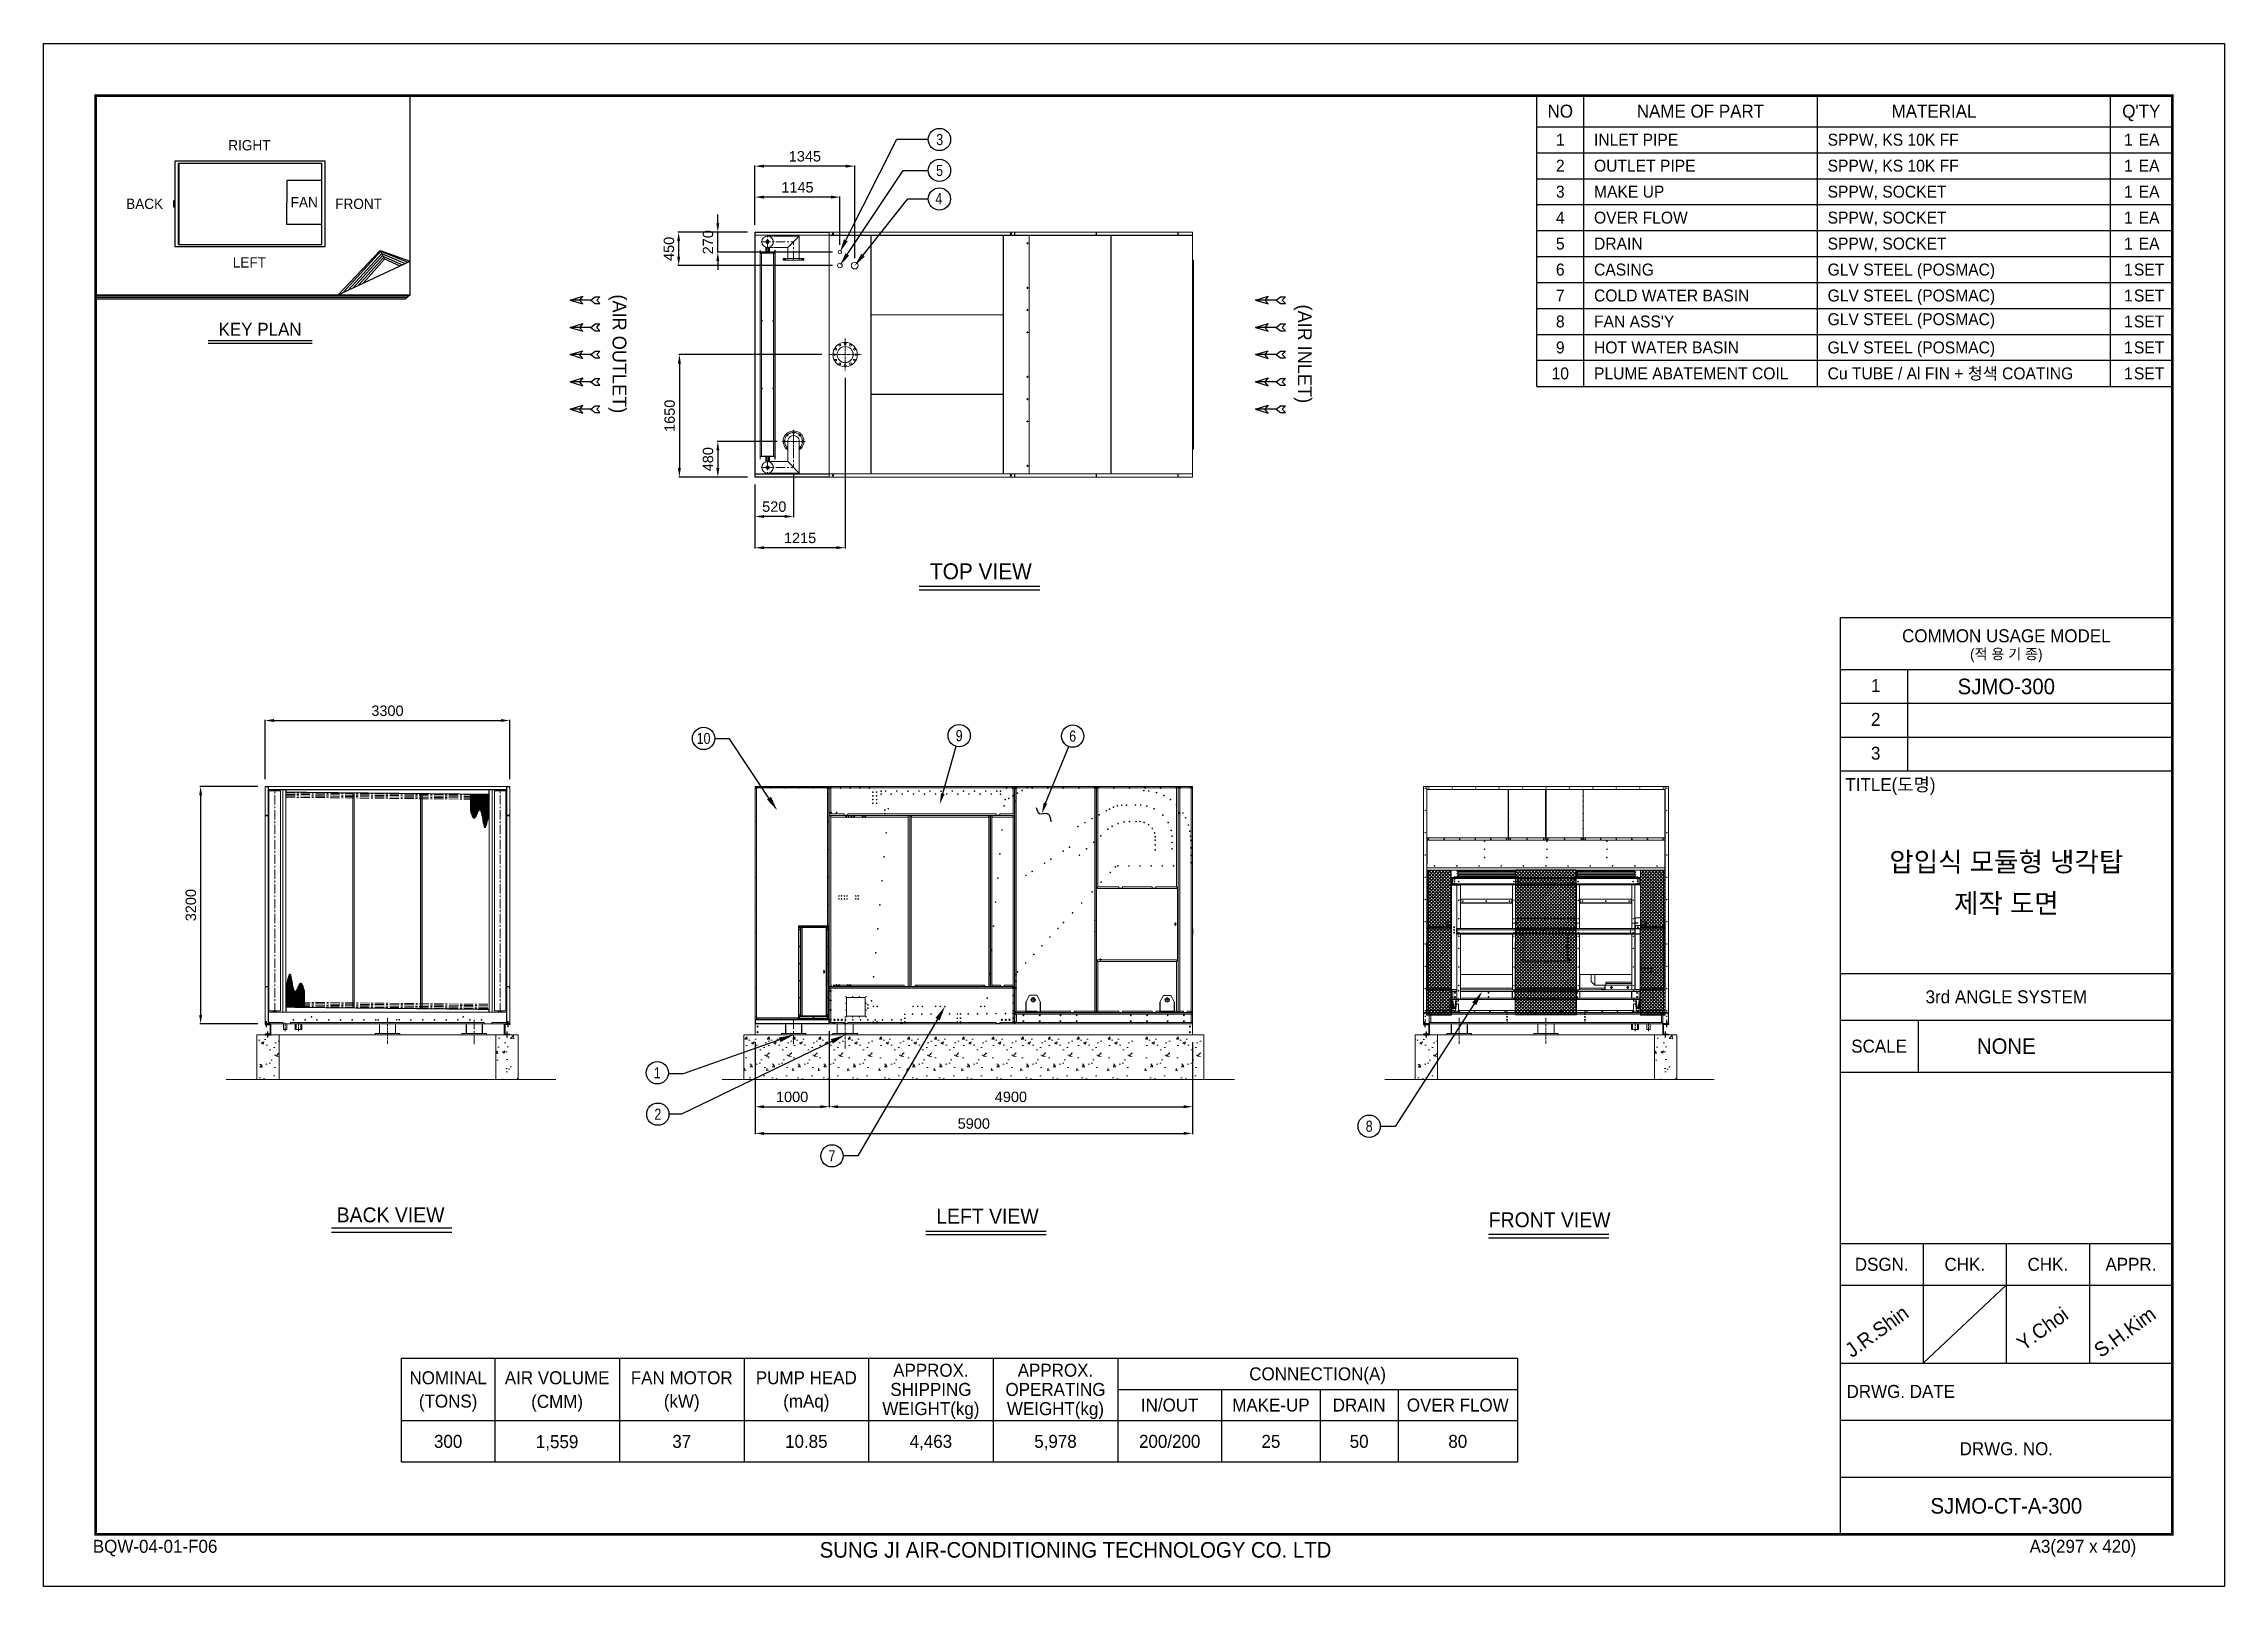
# Model space of a CAD drawing. Header units: millimetres. Extents: x -17070 to 42971, y -291348 to 40590.
# Drawn here: x 13563 to 42971, y 19795 to 40590 of the extents above.
import ezdxf
from ezdxf import colors
from ezdxf.entities.mleader import LeaderData, LeaderLine
from ezdxf.enums import TextEntityAlignment as Align
from ezdxf.math import Vec2, Vec3

# ---------------------------------------------------------------- set-up
doc = ezdxf.new("R2010")
doc.units = ezdxf.units.MM
for name, pattern in [('CENTER', [2, 1.25, -0.25, 0.25, -0.25]), ('CENTERX2', [4, 2.5, -0.5, 0.5, -0.5]), ('DASHDOT', [18.5, 12, -3, 0.5, -3]), ('DASHED', [15, 12, -3]), ('HIDDEN', [0.375, 0.25, -0.125])]:
    doc.linetypes.add(name, pattern=pattern)
for name, color, linetype in [('center', 1, 'CENTER'), ('냉각탑', 4, 'Continuous'), ('냉각탑_box', 1, 'Continuous'), ('냉각탑_dim', 1, 'Continuous'), ('냉각탑_form', 1, 'Continuous'), ('냉각탑_text', 3, 'Continuous'), ('냉각탑_기초', 23, 'Continuous')]:
    doc.layers.add(name, color=color, linetype=linetype)
doc.styles.get("Standard").update_dxf_attribs({"font": 'arial.ttf'})
doc.styles.add('돋움', font='Dotum.ttf')
doc.dimstyles.new('1.40', dxfattribs={"dimscale": 20, "dimtxt": 1.5, "dimasz": 1, "dimexe": 0.5, "dimexo": 0.5, "dimgap": 0.5, "dimtad": 1, "dimdec": 0, "dimzin": 0, "dimdsep": 46, "dimtxsty": 'Standard', "dimcen": 0, "dimclrd": 2, "dimclre": 2, "dimclrt": 3, "dimadec": 0, "dimazin": 0, "dimtfac": 1, "dimtdec": 0, "dimtmove": 0, "dimatfit": 0, "dimfxl": 1, "dimtolj": 1, "dimtzin": 0, "dimlwd": -1, "dimlwe": -1, "dimarcsym": 0})
pattern_1 = [(45, (-1255604.115, -405620.585), (-22.4506403, 22.4506403), []), (135, (-1255604.115, -405620.585), (-22.4506403, -22.4506403), [])]

msp = doc.modelspace()

# ---------------------------------------------------------------- texts
at = {"layer": '냉각탑_form', "style": '돋움'}
for s, height, p in [('COMMON USAGE MODEL', 175.043, (40029.9, 32607.8)), ('(적 용 기 종)', 140.03, (40029.9, 32362.8)), ('3rd ANGLE SYSTEM', 175.043, (40029.9, 27741.6)), ('SCALE', 175.04, (38314.5, 27076.5)), ('DSGN.', 175.04, (38349.5, 24135.7)), ('CHK.', 175.04, (39469.8, 24135.7)), ('CHK.', 175.04, (40590, 24135.7)), ('APPR.', 175.04, (41710.3, 24135.7)), ('DRWG. NO.', 175.04, (40029.9, 21650.1))]:
    msp.add_text(s, height=height, dxfattribs=at).set_placement(p, align=Align.MIDDLE_CENTER)
for s, height, p in [('1', 175, (38204.5, 31848.6)), ('2', 175, (38204.5, 31393.5)), ('3', 175, (38204.5, 30938.4)), ('TITLE(도명)', 175.04, (37859.7, 30514.6)), ('DRWG. DATE', 175.04, (37875.6, 22334.8)), ('BQW-04-01-F06', 175.043, (14226.8, 20247.2)), ('SUNG JI AIR-CONDITIONING TECHNOLOGY CO. LTD', 210.051, (24028.3, 20181.7)), ('A3(297 x 420)', 175.043, (40344, 20247.2))]:
    msp.add_text(s, height=height, dxfattribs=at).set_placement(p)
at = {"layer": '냉각탑_text', "style": '돋움'}
for s, height, p in [('NO', 175, (34015.4, 39679.6)), ('NAME OF PART', 175, (35905.4, 39679.6)), ('MATERIAL', 175, (39055.4, 39679.6)), ("Q'TY", 175, (41850.4, 39679.6)), ('RIGHT', 140, (16338.2, 39220.1)), ('1', 161, (34015.4, 39294.6)), ('1', 161, (41675.4, 39294.6)), ('EA', 161, (41955.4, 39294.6)), ('2', 161, (34015.4, 38944.6)), ('1', 161, (41675.4, 38944.6)), ('EA', 161, (41955.4, 38944.6)), ('3', 161, (34015.4, 38594.6)), ('1', 161, (41675.4, 38594.6)), ('EA', 161, (41955.4, 38594.6)), ('BACK', 140, (14925.6, 38430.3)), ('FAN', 140, (17077.9, 38451.7)), ('FRONT', 140, (17810.9, 38430.3)), ('4', 161, (34015.4, 38244.6)), ('1', 161, (41675.4, 38244.6)), ('EA', 161, (41955.4, 38244.6)), ('5', 161, (34015.4, 37894.6)), ('1', 161, (41675.4, 37894.6)), ('EA', 161, (41955.4, 37894.6)), ('LEFT', 140, (16338.2, 37641.3)), ('6', 161, (34015.4, 37544.6)), ('1', 161, (41675.4, 37544.6)), ('SET', 161, (41955.4, 37544.6)), ('7', 161, (34015.4, 37194.6)), ('1', 161, (41675.4, 37194.6)), ('SET', 161, (41955.4, 37194.6)), ('KEY PLAN', 175, (16482.6, 36739.6)), ('8', 161, (34015.4, 36844.6)), ('1', 161, (41675.4, 36844.6)), ('SET', 161, (41955.4, 36844.6)), ('9', 161, (34015.4, 36494.6)), ('1', 161, (41675.4, 36494.6)), ('SET', 161, (41955.4, 36494.6)), ('10', 161, (34015.4, 36144.6)), ('1', 161, (41675.4, 36144.6)), ('SET', 161, (41955.4, 36144.6)), ('TOP VIEW', 214.63, (26202, 33477.1)), ('SJMO-300', 210.05, (40029.9, 31925.2)), ('압입식 모듈형 냉각탑', 262.5, (40029.9, 29561.7)), ('제작 도면', 262.5, (40029.9, 29001.7)), ('NONE', 210.05, (40029.9, 27076.5)), ('BACK VIEW', 199.97, (18241.8, 24802.3)), ('LEFT VIEW', 199.97, (26291.1, 24784.4)), ('FRONT VIEW', 199.97, (33871.9, 24736.3)), ('NOMINAL', 175, (19018.2, 22606.7)), ('AIR VOLUME', 175, (20488.2, 22606.7)), ('FAN MOTOR', 175, (22168.2, 22606.7)), ('PUMP HEAD', 175, (23848.2, 22606.7)), ('APPROX.', 175, (25528.2, 22708.2)), ('APPROX.', 175, (27208.2, 22708.2)), ('CONNECTION(A)', 175, (30743.2, 22659.2)), ('(TONS)', 175, (19018.2, 22291.7)), ('(CMM)', 175, (20487.7, 22287.9)), ('(kW)', 175, (22168.2, 22291.7)), ('(mAq)', 175, (23848.2, 22291.7)), ('SHIPPING', 175, (25528.2, 22449.2)), ('OPERATING', 175, (27208.2, 22449.2)), ('WEIGHT(kg)', 175, (25528.2, 22190.2)), ('WEIGHT(kg)', 175, (27208.2, 22190.2)), ('IN/OUT', 175, (28748.2, 22239.2)), ('MAKE-UP', 175, (30113.2, 22239.2)), ('DRAIN', 175, (31303.2, 22239.2)), ('OVER FLOW', 175, (32633.2, 22239.2)), ('300', 175, (19018.2, 21749.2)), ('1,559', 175, (20487.7, 21745.4)), ('37', 175, (22168.2, 21749.2)), ('10.85', 175, (23848.2, 21749.2)), ('4,463', 175, (25528.2, 21749.2)), ('5,978', 175, (27208.2, 21749.2)), ('200/200', 175, (28748.2, 21749.2)), ('25', 175, (30113.2, 21749.2)), ('50', 175, (31303.2, 21749.2)), ('80', 175, (32633.2, 21749.2)), ('SJMO-CT-A-300', 210.051, (40029.9, 20880))]:
    msp.add_text(s, height=height, dxfattribs=at).set_placement(p, align=Align.MIDDLE_CENTER)
at = {"layer": '냉각탑_text', "width": 0.8}
for s, p in [('3', (25646.9, 39297.2)), ('5', (25644.7, 38880)), ('4', (25634.8, 38500)), ('10', (22462.6, 31224.2)), ('9', (25909.5, 31262.8)), ('6', (27440.1, 31255.6)), ('1', (21838.9, 26717.4)), ('2', (21845.5, 26159.3)), ('8', (31438.3, 25997.3)), ('7', (24194, 25598.3))]:
    msp.add_text(s, height=150, dxfattribs=at).set_placement(p, align=Align.MIDDLE_CENTER)
at = {"layer": '냉각탑_text', "style": '돋움'}
for s, p in [('INLET PIPE', (34470.4, 39294.6)), ('SPPW, KS 10K FF', (37620.4, 39294.6)), ('OUTLET PIPE', (34470.4, 38944.6)), ('SPPW, KS 10K FF', (37620.4, 38944.6)), ('MAKE UP', (34470.4, 38594.6)), ('SPPW, SOCKET', (37620.4, 38594.6)), ('OVER FLOW', (34470.4, 38244.6)), ('SPPW, SOCKET', (37620.4, 38244.6)), ('DRAIN', (34470.4, 37894.6)), ('SPPW, SOCKET', (37620.4, 37894.6)), ('CASING', (34470.4, 37544.6)), ('GLV STEEL (POSMAC)', (37620.4, 37544.6)), ('COLD WATER BASIN', (34470.4, 37194.6)), ('GLV STEEL (POSMAC)', (37620.4, 37194.6)), ("FAN ASS'Y", (34470.4, 36844.6)), ('GLV STEEL (POSMAC)', (37620.4, 36875.4)), ('HOT WATER BASIN', (34470.4, 36494.6)), ('GLV STEEL (POSMAC)', (37620.4, 36494.6)), ('PLUME ABATEMENT COIL', (34470.4, 36144.6)), ('Cu TUBE / Al FIN + 청색 COATING', (37620.4, 36144.6))]:
    msp.add_text(s, height=161, dxfattribs=at).set_placement(p, align=Align.MIDDLE_LEFT)
for s, p in [('(AIR OUTLET)', (21328.6, 36408.2)), ('(AIR INLET)', (30570.4, 36408.2))]:
    msp.add_text(s, height=186.667, rotation=270, dxfattribs=at).set_placement(p, align=Align.MIDDLE_CENTER)
for s, p in [('J.R.Shin', (37947.7, 22869.5)), ('Y.Choi', (40263, 22962.9)), ('S.H.Kim', (41304.2, 22869.5))]:
    msp.add_text(s, height=196.05, rotation=35.81856, dxfattribs=at).set_placement(p)

# ---------------------------------------------------------------- blocks, each defined once
blk = doc.blocks.new('화살표 IN OUT')
at = {"layer": '냉각탑_dim'}
for p, q in [((-323, 43), (-384, 43)), ((-343, 0), (-384, 43)), ((-384, -43), (-343, 0)), ((-266, 0), (-323, 43)), ((-266, 0), (-323, -43)), ((-266, 0), (0, 0)), ((-163, 50), (-122, 0)), ((0, 0), (-163, 50)), ((-163, -50), (-122, 0)), ((0, 0), (-163, -50)), ((-323, -43), (-384, -43))]:
    blk.add_line(p, q, dxfattribs=at)
blk = doc.blocks.new('*D478')
at = {"color": 2, "transparency": 16777216}
for p, q in [((16550, 30677), (16550, 31476)), ((19850, 30677), (19850, 31476)), ((16670, 31466), (19730, 31466))]:
    blk.add_line(p, q, dxfattribs=at)
for points in [[(16670, 31486), (16670, 31446), (16550, 31466)], [(19730, 31486), (19730, 31446), (19850, 31466)]]:
    blk.add_solid(points, dxfattribs=at)
at = {"layer": 'Defpoints', "color": 0, "transparency": 16777216}
for p in [(19850, 31466), (16550, 30577), (19850, 30577)]:
    blk.add_point(p, dxfattribs=at)
at = {"color": 3, "lineweight": 5, "transparency": 16777216, "insert": (18200, 31597), "char_height": 140, "attachment_point": 5}
blk.add_mtext('\\A1;3300', dxfattribs=at)
blk = doc.blocks.new('*D479')
at = {"color": 2, "transparency": 16777216}
for p, q in [((23157, 27129), (23157, 26250)), ((24157, 27277), (24157, 26250)), ((23277, 26260), (24037, 26260))]:
    blk.add_line(p, q, dxfattribs=at)
for points in [[(23277, 26280), (23277, 26240), (23157, 26260)], [(24037, 26280), (24037, 26240), (24157, 26260)]]:
    blk.add_solid(points, dxfattribs=at)
at = {"layer": 'Defpoints', "color": 0, "transparency": 16777216}
for p in [(24157, 27377), (23157, 27229), (24157, 26260)]:
    blk.add_point(p, dxfattribs=at)
at = {"color": 3, "lineweight": 5, "transparency": 16777216, "insert": (23657, 26392), "char_height": 140, "attachment_point": 5}
blk.add_mtext('\\A1;1000', dxfattribs=at)
blk = doc.blocks.new('*D480')
at = {"color": 2, "transparency": 16777216}
for p, q in [((24157, 27277), (24157, 26250)), ((29057, 27129), (29057, 26250)), ((24277, 26260), (28937, 26260))]:
    blk.add_line(p, q, dxfattribs=at)
for points in [[(24277, 26280), (24277, 26240), (24157, 26260)], [(28937, 26280), (28937, 26240), (29057, 26260)]]:
    blk.add_solid(points, dxfattribs=at)
at = {"layer": 'Defpoints', "color": 0, "transparency": 16777216}
for p in [(24157, 27377), (29057, 27229), (29057, 26260)]:
    blk.add_point(p, dxfattribs=at)
at = {"color": 3, "lineweight": 5, "transparency": 16777216, "insert": (26607, 26392), "char_height": 140, "attachment_point": 5}
blk.add_mtext('\\A1;4900', dxfattribs=at)
blk = doc.blocks.new('*D474')
at = {"color": 2, "transparency": 16777216}
for p, q in [((24372, 36084), (24372, 33785)), ((23156, 34648), (23156, 33785)), ((24252, 33795), (23276, 33795))]:
    blk.add_line(p, q, dxfattribs=at)
for points in [[(23276, 33815), (23276, 33775), (23156, 33795)], [(24252, 33815), (24252, 33775), (24372, 33795)]]:
    blk.add_solid(points, dxfattribs=at)
at = {"layer": 'Defpoints', "color": 0, "transparency": 16777216}
for p in [(24372, 36184), (23156, 34748), (23156, 33795)]:
    blk.add_point(p, dxfattribs=at)
at = {"color": 3, "lineweight": 5, "transparency": 16777216, "insert": (23764, 33926), "char_height": 140, "attachment_point": 5}
blk.add_mtext('\\A1;1215', dxfattribs=at)
blk = doc.blocks.new('*D475')
at = {"color": 2, "transparency": 16777216}
for p, q in [((24057, 36398), (22127, 36398)), ((22137, 36278), (22137, 34868)), ((23056, 34748), (22127, 34748))]:
    blk.add_line(p, q, dxfattribs=at)
for points in [[(22117, 36278), (22157, 36278), (22137, 36398)], [(22117, 34868), (22157, 34868), (22137, 34748)]]:
    blk.add_solid(points, dxfattribs=at)
at = {"layer": 'Defpoints', "color": 0, "transparency": 16777216}
for p in [(24157, 36398), (22137, 34748), (23156, 34748)]:
    blk.add_point(p, dxfattribs=at)
at = {"color": 3, "lineweight": 5, "transparency": 16777216, "insert": (22006, 35573), "char_height": 140, "attachment_point": 5, "rotation": 90}
blk.add_mtext('\\A1;1650', dxfattribs=at)
blk = doc.blocks.new('*D476')
at = {"color": 2, "transparency": 16777216}
for p, q in [((23676, 34778), (23676, 34206)), ((23156, 34648), (23156, 34206)), ((23556, 34216), (23276, 34216))]:
    blk.add_line(p, q, dxfattribs=at)
for points in [[(23276, 34236), (23276, 34196), (23156, 34216)], [(23556, 34236), (23556, 34196), (23676, 34216)]]:
    blk.add_solid(points, dxfattribs=at)
at = {"layer": 'Defpoints', "color": 0, "transparency": 16777216}
for p in [(23156, 34748), (23676, 34878), (23156, 34216)]:
    blk.add_point(p, dxfattribs=at)
at = {"color": 3, "lineweight": 5, "transparency": 16777216, "insert": (23416, 34348), "char_height": 140, "attachment_point": 5}
blk.add_mtext('\\A1;520', dxfattribs=at)
blk = doc.blocks.new('*D477')
at = {"color": 2, "transparency": 16777216}
for p, q in [((23456, 35229), (22645, 35229)), ((22655, 35109), (22655, 34868)), ((23056, 34748), (22645, 34748))]:
    blk.add_line(p, q, dxfattribs=at)
for points in [[(22635, 35109), (22675, 35109), (22655, 35229)], [(22635, 34868), (22675, 34868), (22655, 34748)]]:
    blk.add_solid(points, dxfattribs=at)
at = {"layer": 'Defpoints', "color": 0, "transparency": 16777216}
for p in [(23556, 35229), (22655, 34748), (23156, 34748)]:
    blk.add_point(p, dxfattribs=at)
at = {"color": 3, "lineweight": 5, "transparency": 16777216, "insert": (22523, 34988), "char_height": 140, "attachment_point": 5, "rotation": 90}
blk.add_mtext('\\A1;480', dxfattribs=at)
blk = doc.blocks.new('*D481')
at = {"color": 2, "transparency": 16777216}
for p, q in [((23157, 27129), (23157, 25890)), ((29057, 27129), (29057, 25890)), ((23277, 25900), (28937, 25900))]:
    blk.add_line(p, q, dxfattribs=at)
for points in [[(23277, 25920), (23277, 25880), (23157, 25900)], [(28937, 25920), (28937, 25880), (29057, 25900)]]:
    blk.add_solid(points, dxfattribs=at)
at = {"layer": 'Defpoints', "color": 0, "transparency": 16777216}
for p in [(23157, 27229), (29057, 27229), (29057, 25900)]:
    blk.add_point(p, dxfattribs=at)
at = {"color": 3, "lineweight": 5, "transparency": 16777216, "insert": (26107, 26032), "char_height": 140, "attachment_point": 5}
blk.add_mtext('\\A1;5900', dxfattribs=at)
blk = doc.blocks.new('*D482')
at = {"color": 2, "transparency": 16777216}
for p, q in [((16450, 30577), (15671, 30577)), ((15681, 30457), (15681, 27497)), ((16450, 27377), (15671, 27377))]:
    blk.add_line(p, q, dxfattribs=at)
for points in [[(15661, 30457), (15701, 30457), (15681, 30577)], [(15661, 27497), (15701, 27497), (15681, 27377)]]:
    blk.add_solid(points, dxfattribs=at)
at = {"layer": 'Defpoints', "color": 0, "transparency": 16777216}
for p in [(16550, 30577), (15681, 27377), (16550, 27377)]:
    blk.add_point(p, dxfattribs=at)
at = {"color": 3, "lineweight": 5, "transparency": 16777216, "insert": (15549, 28977), "char_height": 140, "attachment_point": 5, "rotation": 90}
blk.add_mtext('\\A1;3200', dxfattribs=at)
blk = doc.blocks.new('*D483')
at = {"color": 2, "transparency": 16777216}
for p, q in [((22655, 38168), (22655, 38288)), ((23056, 38048), (22645, 38048)), ((22655, 37779), (22655, 38048)), ((24201, 37779), (22645, 37779)), ((22655, 37659), (22655, 37539))]:
    blk.add_line(p, q, dxfattribs=at)
for points in [[(22635, 38168), (22675, 38168), (22655, 38048)], [(22635, 37659), (22675, 37659), (22655, 37779)]]:
    blk.add_solid(points, dxfattribs=at)
at = {"layer": 'Defpoints', "color": 0, "transparency": 16777216}
for p in [(22655, 38048), (23156, 38048), (24301, 37779)]:
    blk.add_point(p, dxfattribs=at)
at = {"color": 3, "lineweight": 5, "transparency": 16777216, "insert": (22523, 37913), "char_height": 140, "attachment_point": 5, "rotation": 90}
blk.add_mtext('\\A1;270', dxfattribs=at)
blk = doc.blocks.new('*D484')
at = {"color": 2, "transparency": 16777216}
for p, q in [((23156, 38148), (23156, 38531)), ((24301, 37879), (24301, 38531)), ((24181, 38521), (23276, 38521))]:
    blk.add_line(p, q, dxfattribs=at)
for points in [[(23276, 38541), (23276, 38501), (23156, 38521)], [(24181, 38541), (24181, 38501), (24301, 38521)]]:
    blk.add_solid(points, dxfattribs=at)
at = {"layer": 'Defpoints', "color": 0, "transparency": 16777216}
for p in [(23156, 38521), (23156, 38048), (24301, 37779)]:
    blk.add_point(p, dxfattribs=at)
at = {"color": 3, "lineweight": 5, "transparency": 16777216, "insert": (23729, 38652), "char_height": 140, "attachment_point": 5}
blk.add_mtext('\\A1;1145', dxfattribs=at)
blk = doc.blocks.new('*D485')
at = {"color": 2, "transparency": 16777216}
for p, q in [((23156, 38148), (23156, 38948)), ((24381, 38938), (23276, 38938)), ((24501, 37698), (24501, 38948))]:
    blk.add_line(p, q, dxfattribs=at)
for points in [[(23276, 38958), (23276, 38918), (23156, 38938)], [(24381, 38958), (24381, 38918), (24501, 38938)]]:
    blk.add_solid(points, dxfattribs=at)
at = {"layer": 'Defpoints', "color": 0, "transparency": 16777216}
for p in [(23156, 38938), (23156, 38048), (24501, 37598)]:
    blk.add_point(p, dxfattribs=at)
at = {"color": 3, "lineweight": 5, "transparency": 16777216, "insert": (23829, 39070), "char_height": 140, "attachment_point": 5}
blk.add_mtext('\\A1;1345', dxfattribs=at)
blk = doc.blocks.new('*D486')
at = {"color": 2, "transparency": 16777216}
for p, q in [((23056, 38048), (22117, 38048)), ((22127, 37719), (22127, 37928)), ((24201, 37599), (22117, 37599))]:
    blk.add_line(p, q, dxfattribs=at)
for points in [[(22107, 37928), (22147, 37928), (22127, 38048)], [(22107, 37719), (22147, 37719), (22127, 37599)]]:
    blk.add_solid(points, dxfattribs=at)
at = {"layer": 'Defpoints', "color": 0, "transparency": 16777216}
for p in [(22127, 38048), (23156, 38048), (24301, 37599)]:
    blk.add_point(p, dxfattribs=at)
at = {"color": 3, "lineweight": 5, "transparency": 16777216, "insert": (21996, 37823), "char_height": 140, "attachment_point": 5, "rotation": 90}
blk.add_mtext('\\A1;450', dxfattribs=at)
blk = doc.blocks.new('457536')
at = {"color": 7, "lineweight": 5}
for p, q in [((114592.520962, 89152.297332), (114550.020962, 89069.297332)), ((114692.520962, 89152.297332), (114592.520962, 89152.297332)), ((114735.020962, 89069.297332), (114692.520962, 89152.297332)), ((114542.520962, 89059.297332), (114542.520962, 88929.797332)), ((114550.020962, 88922.297332), (114735.020962, 88922.297332)), ((114742.520962, 88929.797332), (114742.520962, 89059.297332))]:
    blk.add_line(p, q, dxfattribs=at)
at = {"color": 7, "linetype": 'DASHDOT', "lineweight": 5}
for p, q in [((114642.520962, 89126.047332), (114642.520962, 89054.547332)), ((114678.270962, 89090.297332), (114606.770962, 89090.297332))]:
    blk.add_line(p, q, dxfattribs=at)
at = {"color": 7, "lineweight": 5, "ltscale": 0.09375}
for p, q in [((114542.520962, 89059.297332), (114550.020962, 89059.297332)), ((114550.020962, 88929.797332), (114542.520962, 88929.797332)), ((114550.020962, 88922.297332), (114550.020962, 88929.797332)), ((114742.520962, 89059.297332), (114735.020962, 89059.297332)), ((114735.020962, 88929.797332), (114742.520962, 88929.797332)), ((114735.020962, 88922.297332), (114735.020962, 88929.797332))]:
    blk.add_line(p, q, dxfattribs=at)
at = {"color": 7, "linetype": 'DASHED', "lineweight": 5}
for p, q in [((114548.520962, 89059.297332), (114548.520962, 88929.797332)), ((114550.020962, 88928.297332), (114735.020962, 88928.297332)), ((114736.520962, 88929.797332), (114736.520962, 89059.297332))]:
    blk.add_line(p, q, dxfattribs=at)
at = {"color": 7, "lineweight": 5, "ltscale": 0.125}
for p, q in [((114550.020962, 89059.297332), (114550.020962, 89069.297332)), ((114735.020962, 89069.297332), (114735.020962, 89059.297332))]:
    blk.add_line(p, q, dxfattribs=at)
at = {"color": 7, "linetype": 'DASHED', "lineweight": 5, "ltscale": 0.075}
for p, q in [((114558.520962, 88928.297332), (114558.520962, 88922.297332)), ((114576.520962, 88928.297332), (114576.520962, 88922.297332)), ((114608.520962, 88928.297332), (114608.520962, 88922.297332)), ((114626.520962, 88928.297332), (114626.520962, 88922.297332)), ((114658.520962, 88928.297332), (114658.520962, 88922.297332)), ((114676.520962, 88928.297332), (114676.520962, 88922.297332)), ((114708.520962, 88928.297332), (114708.520962, 88922.297332)), ((114726.520962, 88928.297332), (114726.520962, 88922.297332))]:
    blk.add_line(p, q, dxfattribs=at)
at = {"color": 7, "lineweight": 5}
blk.add_circle((114642.520962, 89090.297332), 27.5, dxfattribs=at)
blk = doc.blocks.new('A$C0F242E30')
at = {"color": 7, "lineweight": 13, "ltscale": 0.062}
for p, q in [((0, 55), (0, 5)), ((3, 5), (3, 55)), ((5, 55), (5, 5)), ((993, 55), (993, 5)), ((993, 5), (993, 55)), ((995, 5), (995, 55)), ((998, 55), (998, 5))]:
    blk.add_line(p, q, dxfattribs=at)
at = {"color": 7, "lineweight": 13, "ltscale": 0.0022}
for p, q in [((3, 2), (2, 1)), ((995, 2), (996, 1))]:
    blk.add_line(p, q, dxfattribs=at)
at = {"color": 7, "lineweight": 13, "ltscale": 0.004497}
for p, q in [((3, 2), (3, 5)), ((995, 2), (995, 5))]:
    blk.add_line(p, q, dxfattribs=at)
at = {"color": 7, "lineweight": 13, "ltscale": 0.00225}
for p, q in [((5, 5), (3, 5)), ((3, 5), (5, 5)), ((995, 5), (993, 5)), ((993, 5), (995, 5))]:
    blk.add_line(p, q, dxfattribs=at)
at = {"color": 7, "lineweight": 13, "ltscale": 0.0185}
for p, q in [((5, 60), (20, 60)), ((978, 60), (993, 60))]:
    blk.add_line(p, q, dxfattribs=at)
at = {"color": 7, "lineweight": 13, "ltscale": 0.02125}
for p, q in [((5, 60), (22, 60)), ((22, 60), (5, 60)), ((976, 60), (993, 60)), ((993, 60), (976, 60))]:
    blk.add_line(p, q, dxfattribs=at)
at = {"color": 7, "lineweight": 13, "ltscale": 0.0065}
for p, q in [((5, 60), (5, 55)), ((993, 60), (993, 55))]:
    blk.add_line(p, q, dxfattribs=at)
at = {"color": 7, "lineweight": 13}
for p, q in [((993, 55), (5, 55)), ((993, 5), (5, 5)), ((631, 60), (22, 60)), ((631, 60), (22, 60)), ((993, 0), (5, 0))]:
    blk.add_line(p, q, dxfattribs=at)
at = {"color": 7, "lineweight": 13, "ltscale": 0.07}
for p, q in [((631, 60), (687, 60)), ((687, 60), (631, 60))]:
    blk.add_line(p, q, dxfattribs=at)
at = {"color": 7, "lineweight": 13, "ltscale": 0.36125}
blk.add_line((976, 60), (687, 60), dxfattribs=at)
blk.add_line((976, 60), (687, 60), dxfattribs=at)
at = {"color": 7, "lineweight": 13, "ltscale": 0.002487}
blk.add_line((993, 55), (993, 57), dxfattribs=at)
at = {"color": 7, "lineweight": 13}
for centre, radius, start, end in [((5, 55), 5.2, 90, 180), ((5, 5), 5.2, 180, 270), ((5, 55), 2, 95.7392, 180), ((993, 55), 5.2, 0, 90), ((993, 55), 2, 0, 84.2609), ((993, 5), 5.2, 270, 0)]:
    blk.add_arc(centre, radius, start, end, dxfattribs=at)
for points in [[(5, 0), (5, 0), (5, 0), (4, 0), (4, 1), (3, 1), (3, 1), (3, 1), (3, 2)], [(993, 0), (993, 0), (993, 0), (994, 0), (994, 1), (995, 1), (995, 1), (995, 1), (995, 2)]]:
    blk.add_open_spline(points, degree=5, knots=[0, 0, 0, 0, 0, 0, 6.191357, 6.191357, 6.191357, 7.828222, 7.828222, 7.828222, 7.828222, 7.828222, 7.828222], dxfattribs=at)
blk = doc.blocks.new('A$C6159255C')
at = {"color": 7, "lineweight": 13}
for p, q in [((0, 2), (0, 3136)), ((3, 2), (3, 3136)), ((20, 3109), (20, 2)), ((22, 3138), (976, 3138)), ((22, 3135), (976, 3135)), ((978, 1270), (978, 3109)), ((995, 3136), (995, 1270)), ((998, 3136), (998, 2)), ((613, 1235), (613, 35)), ((963, 1235), (613, 1235)), ((963, 1235), (963, 35)), ((995, 1270), (995, 3)), ((22, 20), (578, 20)), ((578, 3), (22, 3)), ((995, 3), (578, 3)), ((976, 3), (578, 3)), ((963, 35), (613, 35)), ((976, 0), (22, 0))]:
    blk.add_line(p, q, dxfattribs=at)
at = {"color": 7, "lineweight": 13, "ltscale": 0.005667}
for p, q in [((3, 3136), (0, 3136)), ((22, 3135), (22, 3138)), ((976, 3135), (976, 3138)), ((995, 3136), (998, 3136)), ((3, 2), (0, 2)), ((22, 3), (22, 0)), ((976, 3), (976, 0)), ((995, 2), (998, 2))]:
    blk.add_line(p, q, dxfattribs=at)
at = {"color": 7, "lineweight": 13, "ltscale": 0.0015}
for p, q in [((2, 3138), (3, 3138)), ((995, 3138), (996, 3138)), ((3, 0), (2, 0)), ((996, 0), (995, 0))]:
    blk.add_line(p, q, dxfattribs=at)
at = {"color": 7, "lineweight": 13, "ltscale": 0.002833}
for p, q in [((2, 3136), (2, 3138)), ((3, 3138), (3, 3136)), ((995, 3136), (995, 3138)), ((996, 3136), (996, 3138)), ((2, 0), (2, 2)), ((3, 0), (3, 2)), ((978, 2), (978, 3)), ((995, 3), (995, 2)), ((995, 2), (995, 0)), ((996, 0), (996, 2))]:
    blk.add_line(p, q, dxfattribs=at)
at = {"color": 7, "lineweight": 13, "ltscale": 0.031833}
for p, q in [((22, 3138), (3, 3138)), ((995, 3138), (976, 3138)), ((3, 0), (22, 0)), ((976, 0), (995, 0))]:
    blk.add_line(p, q, dxfattribs=at)
at = {"color": 7, "lineweight": 13, "ltscale": 0.027667}
for p, q in [((20, 3136), (3, 3136)), ((995, 3136), (978, 3136)), ((978, 1270), (995, 1270)), ((3, 2), (20, 2)), ((22, 20), (22, 3)), ((578, 3), (578, 20)), ((978, 3), (995, 3)), ((978, 2), (995, 2))]:
    blk.add_line(p, q, dxfattribs=at)
at = {"color": 7, "lineweight": 13, "ltscale": 0.003333}
for p, q in [((20, 3136), (22, 3136)), ((20, 3135), (22, 3135)), ((976, 3138), (976, 3136)), ((976, 3136), (978, 3136)), ((976, 3135), (978, 3135)), ((22, 3), (20, 3)), ((22, 2), (20, 2)), ((978, 2), (976, 2)), ((976, 0), (976, 2))]:
    blk.add_line(p, q, dxfattribs=at)
at = {"color": 7, "lineweight": 13, "ltscale": 0.015225}
for p, q in [((20, 3136), (20, 3127)), ((978, 3127), (978, 3136))]:
    blk.add_line(p, q, dxfattribs=at)
at = {"color": 7, "lineweight": 13, "ltscale": 0.000512635}
for p, q in [((22, 3138), (22, 3138)), ((22, 0), (22, 0))]:
    blk.add_line(p, q, dxfattribs=at)
at = {"color": 7, "lineweight": 13, "ltscale": 0.011337}
for p, q in [((22, 3128), (22, 3135)), ((976, 3128), (976, 3135))]:
    blk.add_line(p, q, dxfattribs=at)
at = {"color": 7, "lineweight": 13, "ltscale": 0.283333}
for p, q in [((204, 3118), (34, 3118)), ((394, 3118), (224, 3118)), ((584, 3118), (414, 3118)), ((774, 3118), (604, 3118)), ((964, 3118), (794, 3118))]:
    blk.add_line(p, q, dxfattribs=at)
at = {"color": 7, "lineweight": 13}
for centre, radius in [((10, 3038), 1.5), ((24, 3118), 4.5), ((50, 3128), 1.5), ((214, 3118), 4.5), ((349, 3128), 1.5), ((404, 3118), 4.5), ((594, 3118), 4.5), ((649, 3128), 1.5), ((784, 3118), 4.5), ((948, 3128), 1.5), ((974, 3118), 4.5), ((988, 3038), 1.5), ((10, 2663), 1.5), ((988, 2663), 1.5), ((10, 2288), 1.5), ((988, 2288), 1.5), ((10, 1913), 1.5), ((988, 1913), 1.5), ((10, 1538), 1.5), ((988, 1538), 1.5), ((598, 1250), 4.5), ((598, 1210), 4.5), ((788, 1250), 4.5), ((978, 1250), 4.5), ((978, 1210), 4.5), ((10, 1163), 1.5), ((598, 980), 4.5), ((978, 980), 4.5), ((10, 788), 1.5), ((598, 750), 4.5), ((978, 750), 4.5), ((10, 413), 1.5), ((598, 520), 4.5), ((598, 290), 4.5), ((978, 520), 4.5), ((978, 290), 4.5), ((10, 38), 1.5), ((50, 10), 1.5), ((349, 10), 1.5), ((598, 60), 4.5), ((598, 20), 4.5), ((788, 20), 4.5), ((978, 60), 4.5), ((978, 20), 4.5)]:
    blk.add_circle(centre, radius, dxfattribs=at)
for centre, start, end in [((24, 3118), 113.5782, 246.4218), ((24, 3118), 0, 101.537), ((214, 3118), 0, 180), ((404, 3118), 0, 180), ((594, 3118), 0, 180), ((784, 3118), 0, 180), ((974, 3118), 78.463, 180), ((974, 3118), 293.5782, 66.4218)]:
    blk.add_arc(centre, 10, start, end, dxfattribs=at)
blk = doc.blocks.new('A$C5FB90F76')
at = {"color": 7, "lineweight": 13}
for p, q in [((0, 0), (0, 1200)), ((3, 0), (3, 1200)), ((25, 0), (25, 1200))]:
    blk.add_line(p, q, dxfattribs=at)
at = {"color": 7, "lineweight": 13, "ltscale": 0.014}
for p, q in [((3, 1200), (0, 1200)), ((3, 0), (0, 0))]:
    blk.add_line(p, q, dxfattribs=at)
at = {"color": 7, "lineweight": 13, "ltscale": 0.111}
for p, q in [((25, 1200), (3, 1200)), ((3, 0), (25, 0))]:
    blk.add_line(p, q, dxfattribs=at)
at = {"color": 7, "lineweight": 13}
for centre in [(15, 1175), (15, 945), (15, 715), (15, 485), (15, 255), (15, 25)]:
    blk.add_circle(centre, 3, dxfattribs=at)
blk = doc.blocks.new('A$C6C1445C5')
at = {"color": 7, "lineweight": 13}
for p, q in [((0, 25), (400, 25)), ((0, 22), (400, 22)), ((0, 0), (400, 0))]:
    blk.add_line(p, q, dxfattribs=at)
at = {"color": 7, "lineweight": 13, "ltscale": 0.035}
for p, q in [((0, 22), (0, 25)), ((400, 22), (400, 25))]:
    blk.add_line(p, q, dxfattribs=at)
at = {"color": 7, "lineweight": 13, "ltscale": 0.2775}
for p, q in [((0, 22), (0, 0)), ((400, 0), (400, 22))]:
    blk.add_line(p, q, dxfattribs=at)
at = {"color": 7, "lineweight": 13}
for centre in [(10, 10), (200, 10), (390, 10)]:
    blk.add_circle(centre, 3, dxfattribs=at)
blk = doc.blocks.new('A$C01666899')
at = {"color": 4, "lineweight": 13}
for p, q in [((1212, 354), (0, 354)), ((0, 343), (0, 3)), ((7, 343), (7, 3)), ((1202, 347), (10, 347)), ((1202, 344), (10, 344)), ((10, 343), (10, 20)), ((11, 20), (11, 343)), ((11, 343), (1201, 343)), ((1201, 343), (1201, 20)), ((1202, 20), (1202, 343)), ((1205, 3), (1205, 343)), ((1212, 3), (1212, 343)), ((1202, 20), (10, 20)), ((1202, 3), (10, 3)), ((1202, 0), (10, 0))]:
    blk.add_line(p, q, dxfattribs=at)
at = {"color": 4, "lineweight": 13, "ltscale": 0.04}
for p, q in [((0, 346), (0, 354)), ((1212, 346), (1212, 354))]:
    blk.add_line(p, q, dxfattribs=at)
at = {"color": 4, "lineweight": 13, "ltscale": 0.0485}
for p, q in [((10, 346), (0, 346)), ((1212, 346), (1202, 346))]:
    blk.add_line(p, q, dxfattribs=at)
at = {"color": 4, "lineweight": 13, "ltscale": 0.033}
for p, q in [((7, 343), (0, 343)), ((1205, 343), (1212, 343)), ((7, 3), (0, 3)), ((1205, 3), (1212, 3))]:
    blk.add_line(p, q, dxfattribs=at)
at = {"color": 4, "lineweight": 13, "ltscale": 0.017}
for p, q in [((7, 343), (10, 343)), ((1202, 347), (1202, 344)), ((1205, 343), (1202, 343)), ((10, 3), (10, 0)), ((1202, 3), (1202, 0))]:
    blk.add_line(p, q, dxfattribs=at)
at = {"color": 4, "lineweight": 13, "ltscale": 0.0085}
for p, q in [((10, 344), (8, 344)), ((1202, 344), (1204, 344)), ((10, 2), (8, 2)), ((1202, 2), (1204, 2))]:
    blk.add_line(p, q, dxfattribs=at)
at = {"color": 4, "lineweight": 13, "ltscale": 0.0045}
for p, q in [((8, 343), (8, 344)), ((10, 343), (10, 344)), ((1202, 344), (1202, 343)), ((1204, 344), (1204, 343)), ((8, 2), (8, 3)), ((1204, 3), (1204, 2))]:
    blk.add_line(p, q, dxfattribs=at)
at = {"color": 4, "lineweight": 13, "ltscale": 0.007}
for p, q in [((10, 347), (10, 346)), ((1202, 347), (1202, 346))]:
    blk.add_line(p, q, dxfattribs=at)
at = {"color": 4, "lineweight": 13, "ltscale": 0.01}
blk.add_line((10, 346), (10, 344), dxfattribs=at)
at = {"color": 4, "lineweight": 13, "ltscale": 0.0155}
for p, q in [((7, 3), (10, 3)), ((1205, 3), (1202, 3))]:
    blk.add_line(p, q, dxfattribs=at)
at = {"color": 4, "lineweight": 13, "ltscale": 0.083}
for p, q in [((10, 20), (10, 3)), ((1202, 3), (1202, 20))]:
    blk.add_line(p, q, dxfattribs=at)
at = {"color": 4, "lineweight": 13}
for centre, radius in [((589, 316), 2), ((606, 316), 9), ((622, 316), 2)]:
    blk.add_circle(centre, radius, dxfattribs=at)
blk = doc.blocks.new('1')
at = {"color": 7, "lineweight": 20, "ltscale": 0.0425}
for p, q in [((24157, 30575), (24158, 30575)), ((24157, 30574), (24158, 30574)), ((26657, 30575), (26655, 30575)), ((26657, 30574), (26655, 30574)), ((24157, 30190), (24158, 30190)), ((24157, 30189), (24158, 30189)), ((26657, 30190), (26655, 30190)), ((26657, 30189), (26655, 30189)), ((24157, 27875), (24158, 27875)), ((24157, 27874), (24158, 27874)), ((26657, 27875), (26655, 27875)), ((26657, 27874), (26655, 27874)), ((24157, 27380), (24158, 27380)), ((24157, 27379), (24158, 27379)), ((26657, 27380), (26655, 27380)), ((26657, 27379), (26655, 27379))]:
    blk.add_line(p, q, dxfattribs=at)
at = {"color": 7, "lineweight": 20, "ltscale": 0.0225}
for p, q in [((24157, 30574), (24157, 30575)), ((26657, 30574), (26657, 30575)), ((24157, 30190), (24157, 30189)), ((24159, 30184), (24159, 30183)), ((25239, 30184), (25239, 30183)), ((25244, 30183), (25244, 30184)), ((26329, 30183), (26329, 30184)), ((26331, 30183), (26331, 30184)), ((26657, 30190), (26657, 30189)), ((26657, 30183), (26657, 30184)), ((24157, 27874), (24157, 27875)), ((24157, 27874), (24157, 27875)), ((24159, 27881), (24159, 27882)), ((25239, 27881), (25239, 27882)), ((25244, 27882), (25244, 27881)), ((26329, 27882), (26329, 27881)), ((26331, 27882), (26331, 27881)), ((26657, 27882), (26657, 27881)), ((26657, 27874), (26657, 27875)), ((24157, 27380), (24157, 27379)), ((26657, 27380), (26657, 27379)), ((26661, 27523), (26661, 27524)), ((26661, 27523), (26661, 27524)), ((26661, 27381), (26661, 27381)), ((26661, 27381), (26661, 27381)), ((26664, 27523), (26664, 27524)), ((26664, 27381), (26664, 27381)), ((29053, 27523), (29053, 27524)), ((29053, 27381), (29053, 27381)), ((29057, 27523), (29057, 27524)), ((29057, 27381), (29057, 27381))]:
    blk.add_line(p, q, dxfattribs=at)
at = {"color": 7, "lineweight": 20, "ltscale": 0.4775}
for p, q in [((24157, 30555), (24157, 30574)), ((26657, 30574), (26657, 30555)), ((24157, 30190), (24157, 30209)), ((26657, 30209), (26657, 30190)), ((24157, 27855), (24157, 27874)), ((26657, 27874), (26657, 27855)), ((24157, 27380), (24157, 27399)), ((26657, 27399), (26657, 27380)), ((26661, 27504), (26661, 27523)), ((26661, 27381), (26661, 27401)), ((26664, 27523), (26664, 27504)), ((26664, 27401), (26664, 27381)), ((29053, 27504), (29053, 27523)), ((29053, 27381), (29053, 27401)), ((29057, 27523), (29057, 27504)), ((29057, 27401), (29057, 27381))]:
    blk.add_line(p, q, dxfattribs=at)
at = {"color": 7, "lineweight": 20}
for p, q in [((24157, 30209), (24157, 30555)), ((26655, 30577), (24158, 30577)), ((24177, 30233), (24177, 30548)), ((24189, 30557), (24299, 30557)), ((24319, 30557), (24429, 30557)), ((24449, 30557), (24559, 30557)), ((24579, 30557), (24689, 30557)), ((24709, 30557), (26537, 30557)), ((26557, 30557), (26617, 30557)), ((26637, 30555), (26637, 30460)), ((26637, 30440), (26637, 30209)), ((26657, 30555), (26657, 30209)), ((26659, 30574), (26659, 27532)), ((27755, 30577), (26662, 30577)), ((26679, 30549), (26679, 30387)), ((26679, 30368), (26679, 28052)), ((26818, 30557), (26694, 30557)), ((26884, 30557), (26838, 30557)), ((26904, 30557), (27094, 30557)), ((27114, 30557), (27304, 30557)), ((27324, 30557), (27514, 30557)), ((27724, 30557), (27534, 30557)), ((27739, 27549), (27739, 30549)), ((27759, 27532), (27759, 30574)), ((27761, 30574), (27761, 29206)), ((28857, 30577), (27764, 30577)), ((27781, 30549), (27781, 29223)), ((27986, 30557), (27796, 30557)), ((28006, 30557), (28196, 30557)), ((28216, 30557), (28406, 30557)), ((28426, 30557), (28616, 30557)), ((28826, 30557), (28636, 30557)), ((28841, 29223), (28841, 30549)), ((28861, 29206), (28861, 30574)), ((28863, 30574), (28863, 27532)), ((29053, 30577), (28866, 30577)), ((28883, 30549), (28883, 30228)), ((29022, 30557), (28898, 30557)), ((29037, 29859), (29037, 30549)), ((29057, 27532), (29057, 30574)), ((24156, 30185), (24179, 30185)), ((24179, 30184), (24156, 30184)), ((24157, 27882), (24157, 30183)), ((24357, 30207), (24158, 30207)), ((24158, 30187), (26655, 30187)), ((24177, 30183), (24177, 27882)), ((24179, 30185), (25220, 30185)), ((24374, 30165), (24179, 30165)), ((24357, 30191), (24407, 30191)), ((26407, 30207), (24407, 30207)), ((24600, 30165), (24502, 30165)), ((25220, 30165), (24653, 30165)), ((25220, 30185), (25242, 30185)), ((25242, 30184), (25220, 30184)), ((25222, 27882), (25222, 30183)), ((25242, 30183), (25242, 27882)), ((25244, 27882), (25244, 30183)), ((25245, 30185), (26327, 30185)), ((25267, 30183), (25245, 30183)), ((25264, 30183), (25264, 27882)), ((26305, 30165), (25267, 30165)), ((26305, 30183), (26327, 30183)), ((26309, 30183), (26309, 28058)), ((26329, 30183), (26329, 27882)), ((26331, 27882), (26331, 30183)), ((26332, 30185), (26655, 30185)), ((26354, 30183), (26332, 30183)), ((26351, 28382), (26351, 30183)), ((26633, 30165), (26354, 30165)), ((26407, 30191), (26457, 30191)), ((26655, 30207), (26457, 30207)), ((26633, 30183), (26655, 30183)), ((26637, 27882), (26637, 30183)), ((26657, 30183), (26657, 27882)), ((28883, 30210), (28883, 27549)), ((29037, 29759), (29037, 29839)), ((29037, 29659), (29037, 29739)), ((29058, 29853), (29058, 29880)), ((29037, 29559), (29037, 29639)), ((29037, 27549), (29037, 29539)), ((27761, 28244), (27761, 29198)), ((27781, 29223), (27764, 29206)), ((27764, 29206), (27781, 29223)), ((27764, 29203), (28857, 29203)), ((27764, 29201), (28851, 29201)), ((27781, 29223), (28061, 29223)), ((28061, 29206), (28111, 29206)), ((28111, 29223), (28511, 29223)), ((28511, 29206), (28561, 29206)), ((28561, 29223), (28841, 29223)), ((28841, 29223), (28857, 29206)), ((28857, 29206), (28841, 29223)), ((28855, 29198), (28855, 28244)), ((27761, 28875), (27761, 28968)), ((27761, 28445), (27761, 28538)), ((29057, 28658), (29057, 28589)), ((29060, 28646), (29060, 28601)), ((26331, 28395), (26329, 28372)), ((26351, 27882), (26351, 28362)), ((27761, 28236), (27761, 27532)), ((28851, 28241), (27764, 28241)), ((28857, 28239), (27764, 28239)), ((27781, 28219), (27764, 28236)), ((27764, 28236), (27781, 28219)), ((28857, 28236), (28841, 28219)), ((28841, 28219), (28857, 28236)), ((28861, 27532), (28861, 28236)), ((26309, 28038), (26309, 27882)), ((26331, 28010), (26329, 27988)), ((26679, 27962), (26679, 28033)), ((26679, 27872), (26679, 27943)), ((27781, 27549), (27781, 28219)), ((27781, 28219), (28841, 28219)), ((28841, 28219), (28841, 27549)), ((24156, 27881), (24228, 27881)), ((24228, 27879), (24156, 27879)), ((24157, 27399), (24157, 27855)), ((26655, 27877), (24158, 27877)), ((24158, 27857), (26626, 27857)), ((24177, 27832), (24177, 27855)), ((24177, 27702), (24177, 27812)), ((24177, 27572), (24177, 27682)), ((25170, 27879), (24228, 27879)), ((24300, 27899), (24398, 27899)), ((24642, 27732), (24392, 27732)), ((24392, 27732), (24392, 27482)), ((24451, 27899), (25170, 27899)), ((24642, 27732), (24642, 27482)), ((25170, 27881), (25242, 27881)), ((25242, 27879), (25170, 27879)), ((25317, 27882), (25245, 27882)), ((26327, 27879), (25245, 27879)), ((25317, 27899), (26255, 27899)), ((26255, 27882), (26327, 27882)), ((26354, 27882), (26332, 27882)), ((26655, 27879), (26332, 27879)), ((26467, 27899), (26354, 27899)), ((26517, 27882), (26467, 27882)), ((26633, 27899), (26517, 27899)), ((26633, 27882), (26655, 27882)), ((26637, 27850), (26637, 27770)), ((26637, 27750), (26637, 27665)), ((26637, 27645), (26637, 27565)), ((26657, 27855), (26657, 27399)), ((26679, 27549), (26679, 27853)), ((24213, 27397), (24158, 27397)), ((24158, 27377), (26655, 27377)), ((24177, 27442), (24177, 27552)), ((24177, 27399), (24177, 27422)), ((24357, 27397), (24230, 27397)), ((24263, 27377), (24263, 27249)), ((24357, 27381), (24407, 27381)), ((24642, 27482), (24392, 27482)), ((24744, 27397), (24407, 27397)), ((24480, 27377), (24480, 27249)), ((24794, 27397), (24761, 27397)), ((25123, 27397), (24811, 27397)), ((25167, 27397), (25140, 27397)), ((25875, 27397), (25184, 27397)), ((25919, 27397), (25892, 27397)), ((26407, 27397), (25936, 27397)), ((26407, 27381), (26457, 27381)), ((26627, 27397), (26457, 27397)), ((26637, 27506), (26637, 27462)), ((26637, 27442), (26637, 27412)), ((26661, 27401), (26661, 27504)), ((26662, 27532), (26679, 27549)), ((26679, 27549), (26662, 27532)), ((26662, 27529), (27755, 27529)), ((26663, 27529), (29057, 27529)), ((26664, 27527), (29053, 27527)), ((29053, 27507), (26664, 27507)), ((26664, 27397), (29053, 27397)), ((29053, 27377), (26664, 27377)), ((26679, 27549), (26959, 27549)), ((26681, 27504), (26681, 27401)), ((26959, 27532), (27009, 27532)), ((27009, 27549), (27409, 27549)), ((27409, 27532), (27459, 27532)), ((27459, 27549), (27739, 27549)), ((27739, 27549), (27755, 27532)), ((27764, 27532), (27781, 27549)), ((27781, 27549), (27764, 27532)), ((27764, 27529), (28857, 27529)), ((28061, 27549), (27781, 27549)), ((28061, 27532), (28111, 27532)), ((28511, 27549), (28111, 27549)), ((28511, 27532), (28561, 27532)), ((28841, 27549), (28561, 27549)), ((28841, 27549), (28857, 27532)), ((28857, 27532), (28841, 27549)), ((28866, 27532), (28883, 27549)), ((28866, 27529), (29053, 27529)), ((28883, 27549), (28935, 27549)), ((28935, 27532), (28985, 27532)), ((28985, 27549), (29037, 27549)), ((29037, 27549), (29053, 27532)), ((29053, 27532), (29037, 27549)), ((29037, 27401), (29037, 27504)), ((29057, 27504), (29057, 27401)), ((24206, 27249), (24536, 27249))]:
    blk.add_line(p, q, dxfattribs=at)
at = {"color": 7, "lineweight": 20, "ltscale": 0.085}
for p, q in [((24160, 30555), (24157, 30555)), ((24158, 30577), (24158, 30574)), ((26653, 30555), (26657, 30555)), ((26655, 30577), (26655, 30574)), ((24160, 30209), (24157, 30209)), ((24158, 30187), (24158, 30191)), ((26653, 30209), (26657, 30209)), ((26655, 30187), (26655, 30191)), ((24160, 27855), (24157, 27855)), ((24158, 27877), (24158, 27874)), ((26653, 27855), (26657, 27855)), ((26655, 27877), (26655, 27874)), ((24160, 27399), (24157, 27399)), ((24158, 27377), (24158, 27381)), ((26653, 27399), (26657, 27399)), ((26655, 27377), (26655, 27381))]:
    blk.add_line(p, q, dxfattribs=at)
at = {"color": 7, "lineweight": 20, "ltscale": 0.00769}
for p, q in [((24157, 30555), (24157, 30555)), ((26657, 30555), (26656, 30555)), ((24157, 27855), (24157, 27855)), ((26657, 27855), (26656, 27855))]:
    blk.add_line(p, q, dxfattribs=at)
at = {"color": 7, "lineweight": 20, "ltscale": 0.014477}
blk.add_line((24158, 30576), (24158, 30577), dxfattribs=at)
at = {"color": 7, "lineweight": 20, "ltscale": 0.415}
for p, q in [((24158, 30557), (24158, 30574)), ((26637, 30555), (26653, 30555)), ((26655, 30574), (26655, 30557)), ((24158, 30191), (24158, 30207)), ((24177, 30209), (24160, 30209)), ((24357, 30207), (24357, 30191)), ((24407, 30207), (24407, 30191)), ((26407, 30207), (26407, 30191)), ((26457, 30207), (26457, 30191)), ((26653, 30209), (26637, 30209)), ((26655, 30207), (26655, 30191)), ((24158, 27857), (24158, 27874)), ((24160, 27855), (24177, 27855)), ((26655, 27874), (26655, 27857)), ((24158, 27381), (24158, 27397)), ((24177, 27399), (24160, 27399)), ((24357, 27397), (24357, 27381)), ((24407, 27397), (24407, 27381)), ((26407, 27397), (26407, 27381)), ((26457, 27397), (26457, 27381)), ((26655, 27397), (26655, 27381))]:
    blk.add_line(p, q, dxfattribs=at)
at = {"color": 7, "lineweight": 20, "ltscale": 0.2575}
blk.add_line((24158, 30557), (24169, 30557), dxfattribs=at)
at = {"color": 7, "lineweight": 20, "ltscale": 0.05}
for p, q in [((24159, 30557), (24159, 30555)), ((26655, 30555), (26655, 30557)), ((26659, 30540), (26657, 30540)), ((26659, 30540), (26657, 30540)), ((27759, 30536), (27761, 30536)), ((27759, 30536), (27761, 30536)), ((27761, 30532), (27759, 30532)), ((28861, 30537), (28863, 30537)), ((24157, 30209), (24159, 30209)), ((24159, 30209), (24159, 30207)), ((26657, 30209), (26655, 30209)), ((26655, 30207), (26655, 30209)), ((28861, 29723), (28863, 29723)), ((28863, 29576), (28861, 29576)), ((28861, 29528), (28863, 29528)), ((28861, 29526), (28863, 29526)), ((28861, 29484), (28863, 29484)), ((28861, 29484), (28863, 29484)), ((28861, 29471), (28863, 29471)), ((28863, 29458), (28861, 29458)), ((28863, 29456), (28861, 29456)), ((28861, 29371), (28863, 29371)), ((28863, 29358), (28861, 29358)), ((28863, 29356), (28861, 29356)), ((28863, 29354), (28861, 29354)), ((28863, 29351), (28861, 29351)), ((28863, 29336), (28861, 29336)), ((28863, 29266), (28861, 29266)), ((28861, 29251), (28863, 29251)), ((27761, 28661), (27759, 28661)), ((27761, 28636), (27759, 28636)), ((27759, 28586), (27761, 28586)), ((28147, 28241), (28147, 28239)), ((28167, 28239), (28167, 28241)), ((28227, 28241), (28227, 28239)), ((28247, 28239), (28247, 28241)), ((24159, 27857), (24159, 27855)), ((24162, 27879), (24162, 27877)), ((24315, 27879), (24315, 27877)), ((24456, 27879), (24456, 27877)), ((24506, 27877), (24506, 27879)), ((24595, 27877), (24595, 27879)), ((26655, 27855), (26655, 27857)), ((27761, 27834), (27759, 27834)), ((27759, 27724), (27761, 27724)), ((27759, 27704), (27761, 27704)), ((28863, 27834), (28861, 27834)), ((28861, 27834), (28863, 27834)), ((28863, 27814), (28861, 27814)), ((28861, 27724), (28863, 27724)), ((28861, 27704), (28863, 27704)), ((24157, 27399), (24159, 27399)), ((24159, 27399), (24159, 27397)), ((26657, 27399), (26655, 27399)), ((26655, 27397), (26655, 27399)), ((28861, 27549), (28863, 27549))]:
    blk.add_line(p, q, dxfattribs=at)
at = {"color": 7, "lineweight": 20, "ltscale": 0.220051}
blk.add_line((24169, 30555), (24160, 30555), dxfattribs=at)
at = {"color": 7, "linetype": 'DASHDOT', "lineweight": 20}
for p, q in [((24166, 30557), (24192, 30557)), ((24179, 30570), (24179, 30544)), ((24296, 30557), (24322, 30557)), ((24309, 30570), (24309, 30544)), ((24426, 30557), (24452, 30557)), ((24439, 30570), (24439, 30544)), ((24556, 30557), (24582, 30557)), ((24569, 30570), (24569, 30544)), ((24686, 30557), (24712, 30557)), ((24699, 30570), (24699, 30544)), ((26534, 30557), (26560, 30557)), ((26547, 30570), (26547, 30544)), ((26614, 30557), (26640, 30557)), ((26625, 30450), (26651, 30450)), ((26627, 30570), (26627, 30544)), ((26638, 30463), (26638, 30437)), ((26881, 30557), (26907, 30557)), ((26894, 30570), (26894, 30544)), ((27091, 30557), (27117, 30557)), ((27104, 30570), (27104, 30544)), ((27301, 30557), (27327, 30557)), ((27314, 30570), (27314, 30544)), ((27511, 30557), (27537, 30557)), ((27524, 30570), (27524, 30544)), ((27983, 30557), (28009, 30557)), ((27996, 30570), (27996, 30544)), ((28193, 30557), (28219, 30557)), ((28206, 30570), (28206, 30544)), ((28403, 30557), (28429, 30557)), ((28416, 30570), (28416, 30544)), ((28613, 30557), (28639, 30557)), ((28626, 30570), (28626, 30544)), ((24371, 30165), (24397, 30165)), ((24384, 30178), (24384, 30152)), ((24406, 30165), (24432, 30165)), ((24419, 30178), (24419, 30152)), ((24444, 30165), (24470, 30165)), ((24457, 30178), (24457, 30152)), ((24479, 30165), (24505, 30165)), ((24492, 30178), (24492, 30152)), ((24597, 30165), (24623, 30165)), ((24610, 30178), (24610, 30152)), ((24630, 30165), (24656, 30165)), ((24643, 30178), (24643, 30152)), ((28866, 30219), (28892, 30219)), ((28879, 30232), (28879, 30206)), ((28812, 28721), (28838, 28721)), ((28825, 28734), (28825, 28708)), ((26332, 28372), (26358, 28372)), ((26345, 28385), (26345, 28359)), ((27801, 28243), (27834, 28243)), ((27817, 28259), (27817, 28227)), ((24242, 27897), (24268, 27897)), ((24255, 27910), (24255, 27884)), ((24277, 27897), (24303, 27897)), ((24290, 27910), (24290, 27884)), ((24395, 27897), (24421, 27897)), ((24408, 27910), (24408, 27884)), ((24428, 27897), (24454, 27897)), ((24441, 27910), (24441, 27884)), ((26623, 27860), (26649, 27860)), ((26636, 27873), (26636, 27847)), ((24209, 27392), (24235, 27392)), ((24215, 27431), (24238, 27431)), ((24222, 27405), (24222, 27379)), ((24227, 27443), (24227, 27420)), ((24265, 27431), (24288, 27431)), ((24277, 27443), (24277, 27420)), ((24315, 27431), (24338, 27431)), ((24327, 27443), (24327, 27420)), ((25119, 27392), (25145, 27392)), ((25132, 27405), (25132, 27379)), ((26475, 27431), (26498, 27431)), ((26487, 27443), (26487, 27420)), ((26525, 27431), (26548, 27431)), ((26537, 27443), (26537, 27420)), ((26575, 27431), (26598, 27431)), ((26587, 27443), (26587, 27420)), ((26624, 27516), (26650, 27516)), ((26637, 27529), (26637, 27503))]:
    blk.add_line(p, q, dxfattribs=at)
at = {"color": 7, "linetype": 'DASHDOT', "lineweight": 20, "ltscale": 0.2925}
for p, q in [((24739, 30500), (24750, 30500)), ((24739, 30450), (24750, 30450)), ((24739, 30400), (24750, 30400)), ((24739, 30350), (24750, 30350)), ((24790, 30500), (24802, 30500)), ((24790, 30450), (24802, 30450)), ((24790, 30400), (24802, 30400)), ((24790, 30350), (24802, 30350)), ((24851, 30515), (24863, 30515)), ((24851, 30475), (24863, 30475)), ((24911, 30515), (24923, 30515)), ((24986, 30475), (24998, 30475)), ((25061, 30515), (25073, 30515)), ((25136, 30475), (25148, 30475)), ((25211, 30515), (25223, 30515)), ((25286, 30475), (25298, 30475)), ((25361, 30515), (25373, 30515)), ((25436, 30475), (25448, 30475)), ((25511, 30515), (25523, 30515)), ((25586, 30475), (25598, 30475)), ((25661, 30515), (25673, 30515)), ((25736, 30475), (25748, 30475)), ((25811, 30515), (25823, 30515)), ((25886, 30475), (25898, 30475)), ((25961, 30515), (25973, 30515)), ((26036, 30475), (26048, 30475)), ((26111, 30515), (26123, 30515)), ((26186, 30475), (26198, 30475)), ((26261, 30515), (26273, 30515)), ((26336, 30475), (26348, 30475)), ((26411, 30515), (26423, 30515)), ((24948, 30277), (24959, 30277)), ((24920, 29953), (24931, 29953)), ((24891, 29629), (24902, 29629)), ((24863, 29306), (24874, 29306)), ((26424, 29343), (26435, 29343)), ((24390, 29101), (24401, 29101)), ((24390, 29061), (24401, 29061)), ((24508, 29101), (24519, 29101)), ((24508, 29061), (24519, 29061)), ((24541, 29101), (24552, 29101)), ((24541, 29061), (24552, 29061)), ((24835, 28982), (24846, 28982)), ((26395, 29019), (26407, 29019)), ((24806, 28658), (24817, 28658)), ((26367, 28696), (26379, 28696)), ((24778, 28334), (24789, 28334)), ((24750, 28011), (24761, 28011)), ((24756, 28017), (24756, 28005)), ((26310, 28048), (26322, 28048)), ((26316, 28054), (26316, 28042)), ((26680, 28048), (26680, 28036)), ((26680, 27958), (26680, 27946)), ((26697, 28085), (26697, 28073)), ((26806, 28202), (26806, 28190)), ((24178, 27828), (24178, 27816)), ((24178, 27698), (24178, 27686)), ((24182, 27903), (24182, 27891)), ((24217, 27903), (24217, 27891)), ((24402, 27897), (24414, 27897)), ((24408, 27903), (24408, 27891)), ((24435, 27897), (24447, 27897)), ((24441, 27903), (24441, 27891)), ((24721, 27687), (24733, 27687)), ((24727, 27693), (24727, 27681)), ((26282, 27724), (26294, 27724)), ((26288, 27730), (26288, 27718)), ((26636, 27766), (26636, 27754)), ((26636, 27661), (26636, 27649)), ((26680, 27868), (26680, 27856)), ((24178, 27568), (24178, 27556)), ((24178, 27438), (24178, 27426)), ((24377, 27437), (24377, 27425)), ((24471, 27431), (24482, 27431)), ((24477, 27437), (24477, 27425)), ((24571, 27431), (24582, 27431)), ((24577, 27437), (24577, 27425)), ((24671, 27431), (24682, 27431)), ((24677, 27437), (24677, 27425)), ((24747, 27612), (24758, 27612)), ((24747, 27402), (24758, 27402)), ((24753, 27618), (24753, 27606)), ((24753, 27408), (24753, 27396)), ((24771, 27431), (24782, 27431)), ((24777, 27437), (24777, 27425)), ((24797, 27612), (24808, 27612)), ((24797, 27402), (24808, 27402)), ((24803, 27618), (24803, 27606)), ((24803, 27408), (24803, 27396)), ((24871, 27431), (24882, 27431)), ((24877, 27437), (24877, 27425)), ((24996, 27431), (25007, 27431)), ((25002, 27437), (25002, 27425)), ((25121, 27431), (25132, 27431)), ((25127, 27437), (25127, 27425)), ((25169, 27506), (25180, 27506)), ((25170, 27452), (25181, 27452)), ((25170, 27402), (25181, 27402)), ((25175, 27512), (25175, 27500)), ((25176, 27458), (25176, 27446)), ((25176, 27408), (25176, 27396)), ((25274, 27507), (25285, 27507)), ((25280, 27513), (25280, 27501)), ((25281, 27612), (25292, 27612)), ((25287, 27618), (25287, 27606)), ((25344, 27612), (25355, 27612)), ((25350, 27618), (25350, 27606)), ((25399, 27508), (25410, 27508)), ((25405, 27514), (25405, 27502)), ((25407, 27612), (25418, 27612)), ((25413, 27618), (25413, 27606)), ((25524, 27509), (25535, 27509)), ((25530, 27515), (25530, 27503)), ((25586, 27612), (25597, 27612)), ((25592, 27618), (25592, 27606)), ((25649, 27612), (25660, 27612)), ((25649, 27510), (25660, 27510)), ((25655, 27618), (25655, 27606)), ((25655, 27516), (25655, 27504)), ((25712, 27612), (25723, 27612)), ((25718, 27618), (25718, 27606)), ((25774, 27511), (25785, 27511)), ((25780, 27516), (25780, 27505)), ((25878, 27452), (25889, 27452)), ((25878, 27402), (25889, 27402)), ((25879, 27511), (25890, 27511)), ((25884, 27458), (25884, 27446)), ((25884, 27408), (25884, 27396)), ((25885, 27517), (25885, 27505)), ((25921, 27511), (25932, 27511)), ((25927, 27517), (25927, 27505)), ((25928, 27458), (25928, 27446)), ((25928, 27408), (25928, 27396)), ((26026, 27512), (26037, 27512)), ((26032, 27518), (26032, 27506)), ((26151, 27513), (26162, 27513)), ((26157, 27519), (26157, 27507)), ((26196, 27612), (26207, 27612)), ((26202, 27618), (26202, 27606)), ((26246, 27612), (26257, 27612)), ((26252, 27618), (26252, 27606)), ((26276, 27514), (26287, 27514)), ((26282, 27520), (26282, 27508)), ((26401, 27515), (26412, 27515)), ((26407, 27521), (26407, 27509)), ((26532, 27521), (26532, 27510)), ((26636, 27561), (26636, 27549)), ((26636, 27458), (26636, 27446)), ((26636, 27408), (26636, 27396)), ((26637, 27522), (26637, 27510))]:
    blk.add_line(p, q, dxfattribs=at)
at = {"color": 7, "linetype": 'DASHDOT', "lineweight": 20, "ltscale": 0.292505}
for p, q in [((24745, 30506), (24745, 30494)), ((24745, 30456), (24745, 30444)), ((24745, 30406), (24745, 30394)), ((24745, 30356), (24745, 30344)), ((24796, 30506), (24796, 30494)), ((24796, 30456), (24796, 30444)), ((24796, 30406), (24796, 30394)), ((24796, 30356), (24796, 30344)), ((26684, 30563), (26684, 30551)), ((26698, 30492), (26698, 30480)), ((26828, 30563), (26828, 30551)), ((27734, 30563), (27734, 30551)), ((27786, 30563), (27786, 30551)), ((27983, 30297), (27995, 30297)), ((28836, 30563), (28836, 30551)), ((28888, 30563), (28888, 30551)), ((29032, 30563), (29032, 30551)), ((24182, 30231), (24182, 30219)), ((24257, 30231), (24257, 30219)), ((24954, 30283), (24954, 30271)), ((27509, 30042), (27509, 30030)), ((27701, 30149), (27701, 30137)), ((27797, 30202), (27797, 30190)), ((28654, 30196), (28654, 30184)), ((24926, 29959), (24926, 29947)), ((29018, 29980), (29018, 29968)), ((29029, 29911), (29029, 29899)), ((24897, 29635), (24897, 29623)), ((27062, 29547), (27062, 29535)), ((27941, 29419), (27952, 29419)), ((28049, 29511), (28049, 29499)), ((28199, 29511), (28199, 29499)), ((28349, 29511), (28349, 29499)), ((28499, 29511), (28499, 29499)), ((28649, 29511), (28649, 29499)), ((28799, 29511), (28799, 29499)), ((27695, 29156), (27707, 29156))]:
    blk.add_line(p, q, dxfattribs=at)
at = {"color": 7, "linetype": 'DASHDOT', "lineweight": 20, "ltscale": 0.195}
for p, q in [((24853, 30515), (24860, 30515)), ((24853, 30475), (24860, 30475)), ((24913, 30515), (24920, 30515)), ((24988, 30475), (24995, 30475)), ((25063, 30515), (25070, 30515)), ((25138, 30475), (25145, 30475)), ((25213, 30515), (25220, 30515)), ((25288, 30475), (25295, 30475)), ((25363, 30515), (25370, 30515)), ((25438, 30475), (25445, 30475)), ((25513, 30515), (25520, 30515)), ((25588, 30475), (25595, 30475)), ((25663, 30515), (25670, 30515)), ((25738, 30475), (25745, 30475)), ((25813, 30515), (25820, 30515)), ((25888, 30475), (25895, 30475)), ((25963, 30515), (25970, 30515)), ((26038, 30475), (26045, 30475)), ((26113, 30515), (26120, 30515)), ((26188, 30475), (26195, 30475)), ((26263, 30515), (26270, 30515)), ((26338, 30475), (26345, 30475)), ((26413, 30515), (26420, 30515)), ((24950, 30278), (24957, 30278)), ((24921, 29954), (24929, 29954)), ((24921, 29954), (24929, 29954)), ((24893, 29631), (24901, 29631)), ((24893, 29630), (24901, 29630)), ((26426, 29344), (26433, 29344)), ((26426, 29343), (26433, 29343)), ((24391, 29061), (24399, 29061)), ((24392, 29101), (24400, 29101)), ((24509, 29101), (24517, 29101)), ((24509, 29061), (24517, 29061)), ((24542, 29061), (24550, 29061)), ((24836, 28983), (24844, 28983)), ((24836, 28982), (24844, 28982)), ((26397, 29020), (26405, 29020)), ((26397, 29019), (26405, 29019)), ((24808, 28659), (24816, 28659)), ((24808, 28659), (24816, 28659)), ((26369, 28696), (26377, 28696)), ((26369, 28696), (26377, 28696)), ((24780, 28336), (24787, 28336)), ((24780, 28335), (24787, 28335)), ((26341, 28373), (26348, 28373)), ((26341, 28372), (26348, 28372)), ((24751, 28012), (24759, 28012)), ((24751, 28011), (24759, 28011)), ((24755, 28016), (24755, 28007)), ((26312, 28049), (26320, 28049)), ((26316, 28053), (26316, 28045)), ((26681, 27956), (26681, 27948)), ((26697, 28083), (26697, 28075)), ((26806, 28200), (26806, 28192)), ((24182, 27901), (24182, 27893)), ((24217, 27901), (24217, 27893)), ((24255, 27901), (24255, 27893)), ((24290, 27901), (24290, 27893)), ((24378, 27742), (24385, 27742)), ((24378, 27652), (24385, 27652)), ((24382, 27746), (24382, 27738)), ((24382, 27656), (24382, 27648)), ((24408, 27901), (24408, 27893)), ((24437, 27897), (24445, 27897)), ((24441, 27901), (24441, 27893)), ((24468, 27742), (24475, 27742)), ((24472, 27746), (24472, 27738)), ((24558, 27742), (24565, 27742)), ((24562, 27746), (24562, 27738)), ((24648, 27742), (24655, 27742)), ((24648, 27652), (24655, 27652)), ((24652, 27746), (24652, 27738)), ((24652, 27656), (24652, 27648)), ((24723, 27688), (24731, 27688)), ((24723, 27687), (24731, 27687)), ((24727, 27692), (24727, 27683)), ((26284, 27725), (26292, 27725)), ((26284, 27724), (26292, 27724)), ((26288, 27729), (26288, 27720)), ((26681, 27866), (26681, 27858)), ((24378, 27562), (24385, 27562)), ((24378, 27472), (24385, 27472)), ((24382, 27566), (24382, 27558)), ((24382, 27476), (24382, 27468)), ((24468, 27472), (24475, 27472)), ((24472, 27476), (24472, 27468)), ((24558, 27472), (24565, 27472)), ((24562, 27476), (24562, 27468)), ((24648, 27562), (24655, 27562)), ((24648, 27472), (24655, 27472)), ((24652, 27566), (24652, 27558)), ((24652, 27476), (24652, 27468)), ((25171, 27506), (25178, 27506)), ((25175, 27510), (25175, 27503)), ((25276, 27507), (25283, 27507)), ((25280, 27511), (25280, 27503)), ((25283, 27612), (25290, 27612)), ((25287, 27616), (25287, 27608)), ((25346, 27612), (25353, 27612)), ((25350, 27616), (25350, 27608)), ((25401, 27508), (25408, 27508)), ((25405, 27512), (25405, 27504)), ((25409, 27612), (25416, 27612)), ((25413, 27616), (25413, 27608)), ((25526, 27509), (25533, 27509)), ((25530, 27513), (25530, 27505)), ((25588, 27612), (25595, 27612)), ((25592, 27616), (25592, 27608)), ((25651, 27612), (25658, 27612)), ((25651, 27510), (25658, 27510)), ((25655, 27616), (25655, 27608)), ((25655, 27514), (25655, 27506)), ((25714, 27612), (25721, 27612)), ((25718, 27616), (25718, 27608)), ((25776, 27510), (25783, 27510)), ((25780, 27514), (25780, 27507)), ((25881, 27511), (25888, 27511)), ((25885, 27515), (25885, 27507)), ((25923, 27511), (25930, 27511)), ((25927, 27515), (25927, 27508)), ((26028, 27512), (26035, 27512)), ((26032, 27516), (26032, 27508)), ((26157, 27517), (26157, 27509)), ((26202, 27616), (26202, 27608)), ((26252, 27616), (26252, 27608)), ((26278, 27514), (26285, 27514)), ((26282, 27518), (26282, 27510)), ((26407, 27519), (26407, 27511)), ((26532, 27519), (26532, 27512)), ((26637, 27520), (26637, 27512))]:
    blk.add_line(p, q, dxfattribs=at)
at = {"color": 7, "linetype": 'DASHDOT', "lineweight": 20, "ltscale": 0.292499}
for p, q in [((24857, 30521), (24857, 30509)), ((24857, 30481), (24857, 30469)), ((24917, 30521), (24917, 30509)), ((24992, 30481), (24992, 30469)), ((25067, 30521), (25067, 30509)), ((25142, 30481), (25142, 30469)), ((25217, 30521), (25217, 30509)), ((25292, 30481), (25292, 30469)), ((25367, 30521), (25367, 30509)), ((25442, 30481), (25442, 30469)), ((25517, 30521), (25517, 30509)), ((25592, 30481), (25592, 30469)), ((25667, 30521), (25667, 30509)), ((25742, 30481), (25742, 30469)), ((25817, 30521), (25817, 30509)), ((25892, 30481), (25892, 30469)), ((25967, 30521), (25967, 30509)), ((26042, 30481), (26042, 30469)), ((26117, 30521), (26117, 30509)), ((26192, 30481), (26192, 30469)), ((26267, 30521), (26267, 30509)), ((26342, 30481), (26342, 30469)), ((26417, 30521), (26417, 30509)), ((26467, 30521), (26467, 30509)), ((26467, 30481), (26467, 30469)), ((26515, 30321), (26515, 30309)), ((26530, 30405), (26530, 30394)), ((26578, 30420), (26578, 30408)), ((26678, 30557), (26689, 30557)), ((26752, 30522), (26764, 30522)), ((26758, 30528), (26758, 30516)), ((26822, 30557), (26833, 30557)), ((27728, 30557), (27739, 30557)), ((27780, 30557), (27791, 30557)), ((27989, 30303), (27989, 30291)), ((28038, 30314), (28050, 30314)), ((28044, 30319), (28044, 30308)), ((28095, 30323), (28106, 30323)), ((28101, 30329), (28101, 30317)), ((28160, 30326), (28172, 30326)), ((28166, 30331), (28166, 30320)), ((28280, 30326), (28292, 30326)), ((28286, 30331), (28286, 30320)), ((28352, 30326), (28364, 30326)), ((28358, 30331), (28358, 30320)), ((28393, 30521), (28405, 30521)), ((28399, 30527), (28399, 30515)), ((28436, 30312), (28448, 30312)), ((28442, 30318), (28442, 30307)), ((28460, 30516), (28472, 30516)), ((28466, 30522), (28466, 30510)), ((28564, 30494), (28576, 30494)), ((28570, 30499), (28570, 30488)), ((28663, 30454), (28675, 30454)), ((28669, 30460), (28669, 30449)), ((28754, 30399), (28766, 30399)), ((28760, 30405), (28760, 30393)), ((28830, 30557), (28841, 30557)), ((28882, 30557), (28893, 30557)), ((29026, 30557), (29037, 30557)), ((24176, 30225), (24187, 30225)), ((24251, 30225), (24262, 30225)), ((26486, 29996), (26486, 29985)), ((27503, 30036), (27514, 30036)), ((27599, 30090), (27610, 30090)), ((27605, 30095), (27605, 30084)), ((27695, 30143), (27707, 30143)), ((27791, 30196), (27803, 30196)), ((27888, 30250), (27899, 30250)), ((27893, 30255), (27893, 30244)), ((27908, 30000), (27920, 30000)), ((27914, 30006), (27914, 29994)), ((27930, 30273), (27942, 30273)), ((27936, 30279), (27936, 30267)), ((27968, 30040), (27979, 30040)), ((27973, 30046), (27973, 30034)), ((28046, 30076), (28057, 30076)), ((28052, 30082), (28052, 30070)), ((28129, 30098), (28141, 30098)), ((28135, 30103), (28135, 30092)), ((28201, 30103), (28212, 30103)), ((28207, 30109), (28207, 30097)), ((28291, 30103), (28302, 30103)), ((28297, 30109), (28297, 30097)), ((28343, 30103), (28354, 30103)), ((28349, 30109), (28349, 30097)), ((28397, 30092), (28409, 30092)), ((28403, 30097), (28403, 30086)), ((28458, 30061), (28470, 30061)), ((28464, 30066), (28464, 30055)), ((28507, 30012), (28519, 30012)), ((28513, 30018), (28513, 30007)), ((28533, 30277), (28545, 30277)), ((28539, 30283), (28539, 30271)), ((28648, 30190), (28660, 30190)), ((28722, 30091), (28733, 30091)), ((28727, 30096), (28727, 30085)), ((28921, 30220), (28933, 30220)), ((28927, 30226), (28927, 30215)), ((28957, 30156), (28969, 30156)), ((28963, 30162), (28963, 30150)), ((28995, 30057), (29007, 30057)), ((29001, 30063), (29001, 30051)), ((27314, 29710), (27314, 29699)), ((27397, 29765), (27397, 29753)), ((27621, 29737), (27633, 29737)), ((27627, 29742), (27627, 29731)), ((27717, 29824), (27729, 29824)), ((27723, 29830), (27723, 29819)), ((27813, 29912), (27824, 29912)), ((27819, 29918), (27819, 29906)), ((28539, 29952), (28551, 29952)), ((28545, 29958), (28545, 29946)), ((28546, 29898), (28558, 29898)), ((28546, 29853), (28558, 29853)), ((28546, 29788), (28558, 29788)), ((28546, 29723), (28558, 29723)), ((28552, 29904), (28552, 29892)), ((28552, 29859), (28552, 29847)), ((28552, 29794), (28552, 29782)), ((28552, 29729), (28552, 29717)), ((28762, 29985), (28774, 29985)), ((28768, 29990), (28768, 29979)), ((28775, 29905), (28787, 29905)), ((28775, 29820), (28787, 29820)), ((28775, 29735), (28787, 29735)), ((28781, 29911), (28781, 29899)), ((28781, 29826), (28781, 29814)), ((28781, 29741), (28781, 29729)), ((29013, 29974), (29024, 29974)), ((29023, 29905), (29035, 29905)), ((29029, 29849), (29040, 29849)), ((29029, 29749), (29040, 29749)), ((29035, 29855), (29035, 29843)), ((29035, 29755), (29035, 29743)), ((26452, 29667), (26464, 29667)), ((26458, 29673), (26458, 29661)), ((26888, 29432), (26900, 29432)), ((26894, 29438), (26894, 29426)), ((27056, 29541), (27068, 29541)), ((27140, 29596), (27152, 29596)), ((27146, 29602), (27146, 29590)), ((27525, 29649), (27537, 29649)), ((27531, 29655), (27531, 29643)), ((27947, 29425), (27947, 29413)), ((28010, 29494), (28022, 29494)), ((28016, 29500), (28016, 29488)), ((28043, 29505), (28055, 29505)), ((28193, 29505), (28205, 29505)), ((28343, 29505), (28355, 29505)), ((28493, 29505), (28505, 29505)), ((28643, 29505), (28655, 29505)), ((28793, 29505), (28805, 29505)), ((29029, 29649), (29040, 29649)), ((29029, 29549), (29040, 29549)), ((29035, 29655), (29035, 29643)), ((29035, 29555), (29035, 29543)), ((24869, 29312), (24869, 29300)), ((26430, 29349), (26430, 29337)), ((26805, 29378), (26816, 29378)), ((26810, 29384), (26810, 29372)), ((27701, 29162), (27701, 29150)), ((27818, 29288), (27830, 29288)), ((27879, 29202), (27890, 29202)), ((27885, 29208), (27885, 29196)), ((24282, 29101), (24293, 29101)), ((24282, 29061), (24293, 29061)), ((24288, 29107), (24288, 29095)), ((24288, 29067), (24288, 29055)), ((24317, 29101), (24328, 29101)), ((24317, 29061), (24328, 29061)), ((24323, 29107), (24323, 29095)), ((24323, 29067), (24323, 29055)), ((24355, 29101), (24366, 29101)), ((24355, 29061), (24366, 29061)), ((24361, 29107), (24361, 29095)), ((24361, 29067), (24361, 29055)), ((24396, 29107), (24396, 29095)), ((24396, 29067), (24396, 29055)), ((24514, 29107), (24514, 29095)), ((24514, 29067), (24514, 29055)), ((24547, 29107), (24547, 29095)), ((24547, 29067), (24547, 29055)), ((24841, 28988), (24841, 28976)), ((27433, 28874), (27444, 28874)), ((27439, 28880), (27439, 28868)), ((27555, 29006), (27567, 29006)), ((24812, 28664), (24812, 28652)), ((27128, 28547), (27140, 28547)), ((27134, 28553), (27134, 28541)), ((27243, 28670), (27243, 28658)), ((27316, 28748), (27316, 28737)), ((27731, 28771), (27743, 28771)), ((27731, 28621), (27743, 28621)), ((27737, 28777), (27737, 28765)), ((27737, 28627), (27737, 28615)), ((24784, 28340), (24784, 28328)), ((26910, 28313), (26921, 28313)), ((26916, 28319), (26916, 28307)), ((27019, 28430), (27030, 28430)), ((27025, 28436), (27025, 28424)), ((28853, 28395), (28864, 28395)), ((28858, 28401), (28858, 28389)), ((26691, 28079), (26703, 28079)), ((24172, 27822), (24183, 27822)), ((24172, 27692), (24183, 27692)), ((24176, 27897), (24187, 27897)), ((24211, 27897), (24222, 27897)), ((26630, 27760), (26641, 27760)), ((26630, 27655), (26641, 27655)), ((24172, 27562), (24183, 27562)), ((24172, 27432), (24183, 27432)), ((24371, 27431), (24382, 27431)), ((25922, 27452), (25933, 27452)), ((25922, 27402), (25933, 27402)), ((26526, 27516), (26537, 27516)), ((26630, 27555), (26641, 27555))]:
    blk.add_line(p, q, dxfattribs=at)
at = {"color": 7, "linetype": 'DASHDOT', "lineweight": 20, "ltscale": 0.194995}
for p, q in [((24857, 30519), (24857, 30511)), ((24857, 30479), (24857, 30471)), ((24917, 30519), (24917, 30511)), ((24992, 30479), (24992, 30471)), ((25067, 30519), (25067, 30511)), ((25142, 30479), (25142, 30471)), ((25217, 30519), (25217, 30511)), ((25292, 30479), (25292, 30471)), ((25367, 30519), (25367, 30511)), ((25442, 30479), (25442, 30471)), ((25517, 30519), (25517, 30511)), ((25592, 30479), (25592, 30471)), ((25667, 30519), (25667, 30511)), ((25742, 30479), (25742, 30471)), ((25817, 30519), (25817, 30511)), ((25892, 30479), (25892, 30471)), ((25967, 30519), (25967, 30511)), ((26042, 30479), (26042, 30471)), ((26117, 30519), (26117, 30511)), ((26192, 30479), (26192, 30471)), ((26267, 30519), (26267, 30511)), ((26342, 30479), (26342, 30471)), ((26417, 30519), (26417, 30511)), ((26467, 30519), (26467, 30511)), ((26467, 30479), (26467, 30471)), ((26515, 30318), (26515, 30310)), ((28101, 30327), (28101, 30319)), ((27697, 30143), (27705, 30143)), ((27893, 30254), (27893, 30246)), ((27973, 30044), (27973, 30036)), ((24925, 29958), (24925, 29951)), ((26486, 29995), (26486, 29988)), ((27719, 29824), (27727, 29824)), ((28548, 29853), (28556, 29853)), ((28548, 29788), (28556, 29788)), ((28548, 29723), (28556, 29723)), ((28764, 29985), (28772, 29985)), ((27947, 29423), (27947, 29415)), ((28049, 29509), (28049, 29501)), ((28199, 29509), (28199, 29501)), ((28349, 29509), (28349, 29501)), ((28499, 29509), (28499, 29501)), ((28649, 29509), (28649, 29501)), ((28799, 29509), (28799, 29501)), ((26430, 29347), (26430, 29339)), ((27881, 29202), (27889, 29202)), ((27557, 29006), (27565, 29006))]:
    blk.add_line(p, q, dxfattribs=at)
at = {"color": 7, "linetype": 'DASHDOT', "lineweight": 20, "ltscale": 0.292502}
for p, q in [((26461, 30515), (26473, 30515)), ((26461, 30475), (26473, 30475)), ((26509, 30315), (26520, 30315)), ((26524, 30400), (26536, 30400)), ((26572, 30414), (26584, 30414)), ((26692, 30486), (26704, 30486)), ((26480, 29991), (26492, 29991)), ((27308, 29705), (27319, 29705)), ((27392, 29759), (27403, 29759)), ((27824, 29293), (27824, 29282)), ((26401, 29025), (26401, 29013)), ((27561, 29012), (27561, 29000)), ((26373, 28701), (26373, 28690)), ((27237, 28664), (27249, 28664)), ((27310, 28743), (27322, 28743)), ((26675, 28042), (26686, 28042)), ((26675, 27952), (26686, 27952)), ((26800, 28196), (26812, 28196)), ((26675, 27862), (26686, 27862)), ((26630, 27452), (26641, 27452)), ((26630, 27402), (26641, 27402)), ((26631, 27516), (26642, 27516))]:
    blk.add_line(p, q, dxfattribs=at)
at = {"color": 7, "linetype": 'DASHDOT', "lineweight": 20, "ltscale": 0.195001}
for p, q in [((26463, 30515), (26470, 30515)), ((26463, 30475), (26470, 30475)), ((26511, 30314), (26518, 30314)), ((27985, 30297), (27993, 30297)), ((27989, 30301), (27989, 30293)), ((28040, 30314), (28048, 30314)), ((28044, 30318), (28044, 30310)), ((28097, 30323), (28104, 30323)), ((28162, 30326), (28170, 30326)), ((28166, 30330), (28166, 30322)), ((28282, 30326), (28290, 30326)), ((28286, 30330), (28286, 30322)), ((28354, 30326), (28362, 30326)), ((28358, 30330), (28358, 30322)), ((28438, 30312), (28446, 30312)), ((28442, 30316), (28442, 30309)), ((24954, 30282), (24954, 30274)), ((27505, 30036), (27513, 30036)), ((27509, 30040), (27509, 30032)), ((27601, 30090), (27609, 30090)), ((27605, 30094), (27605, 30086)), ((27701, 30147), (27701, 30139)), ((27793, 30196), (27801, 30196)), ((27797, 30200), (27797, 30192)), ((27890, 30250), (27897, 30250)), ((27911, 30000), (27918, 30000)), ((27914, 30004), (27914, 29996)), ((27932, 30273), (27940, 30273)), ((27936, 30277), (27936, 30269)), ((27969, 30040), (27977, 30040)), ((28047, 30076), (28055, 30076)), ((28051, 30080), (28051, 30072)), ((28131, 30098), (28138, 30098)), ((28134, 30101), (28134, 30094)), ((28202, 30103), (28210, 30103)), ((28206, 30107), (28206, 30099)), ((28292, 30103), (28300, 30103)), ((28296, 30107), (28296, 30099)), ((28344, 30103), (28352, 30103)), ((28348, 30107), (28348, 30099)), ((28399, 30092), (28407, 30092)), ((28403, 30095), (28403, 30088)), ((28460, 30061), (28468, 30061)), ((28464, 30064), (28464, 30057)), ((28509, 30012), (28517, 30012)), ((28513, 30016), (28513, 30009)), ((28535, 30277), (28543, 30277)), ((28539, 30281), (28539, 30273)), ((28650, 30190), (28658, 30190)), ((28654, 30194), (28654, 30186)), ((28724, 30091), (28731, 30091)), ((28727, 30095), (28727, 30087)), ((24925, 29957), (24925, 29950)), ((26486, 29994), (26486, 29987)), ((27623, 29737), (27631, 29737)), ((27627, 29740), (27627, 29733)), ((27723, 29828), (27723, 29821)), ((27815, 29912), (27823, 29912)), ((27819, 29916), (27819, 29908)), ((28541, 29952), (28549, 29952)), ((28545, 29956), (28545, 29948)), ((28548, 29898), (28556, 29898)), ((28552, 29902), (28552, 29894)), ((28552, 29857), (28552, 29849)), ((28552, 29792), (28552, 29784)), ((28552, 29727), (28552, 29719)), ((28768, 29989), (28768, 29981)), ((28777, 29905), (28785, 29905)), ((28777, 29820), (28785, 29820)), ((28777, 29735), (28785, 29735)), ((28781, 29909), (28781, 29901)), ((28781, 29824), (28781, 29816)), ((28781, 29739), (28781, 29731)), ((24897, 29635), (24897, 29626)), ((26454, 29668), (26462, 29668)), ((26454, 29667), (26462, 29667)), ((26458, 29672), (26458, 29663)), ((27527, 29649), (27535, 29649)), ((27531, 29653), (27531, 29645)), ((27943, 29419), (27951, 29419)), ((28012, 29494), (28020, 29494)), ((28016, 29498), (28016, 29490)), ((28045, 29505), (28053, 29505)), ((28195, 29505), (28203, 29505)), ((28345, 29505), (28353, 29505)), ((28495, 29505), (28503, 29505)), ((28645, 29505), (28653, 29505)), ((28795, 29505), (28803, 29505)), ((24865, 29307), (24872, 29307)), ((24865, 29306), (24872, 29306)), ((24869, 29310), (24869, 29302)), ((26430, 29348), (26430, 29340)), ((27697, 29156), (27705, 29156)), ((27701, 29160), (27701, 29152)), ((27820, 29287), (27828, 29287)), ((27824, 29291), (27824, 29284)), ((27885, 29206), (27885, 29198)), ((24283, 29101), (24291, 29101)), ((24283, 29061), (24291, 29061)), ((24287, 29105), (24287, 29097)), ((24287, 29065), (24287, 29057)), ((24318, 29101), (24326, 29101)), ((24318, 29061), (24326, 29061)), ((24322, 29105), (24322, 29097)), ((24322, 29065), (24322, 29057)), ((24357, 29101), (24365, 29101)), ((24360, 29065), (24360, 29057)), ((24361, 29105), (24361, 29097)), ((24395, 29065), (24395, 29057)), ((24396, 29105), (24396, 29097)), ((24513, 29105), (24513, 29097)), ((24513, 29065), (24513, 29057)), ((24542, 29101), (24550, 29101)), ((24546, 29105), (24546, 29097)), ((24546, 29065), (24546, 29057)), ((24840, 28986), (24840, 28978)), ((26401, 29023), (26401, 29015)), ((27561, 29010), (27561, 29002)), ((24812, 28663), (24812, 28655)), ((26373, 28700), (26373, 28692)), ((27312, 28743), (27320, 28743)), ((27316, 28747), (27316, 28739)), ((24784, 28340), (24784, 28332)), ((26345, 28377), (26345, 28369)), ((26912, 28313), (26919, 28313)), ((28855, 28393), (28862, 28393)), ((28858, 28397), (28858, 28389)), ((26677, 27952), (26684, 27952)), ((26680, 28046), (26680, 28038)), ((26693, 28079), (26701, 28079)), ((26802, 28196), (26810, 28196)), ((24178, 27897), (24186, 27897)), ((24213, 27897), (24221, 27897)), ((24404, 27897), (24412, 27897)), ((26153, 27513), (26160, 27513)), ((26198, 27612), (26205, 27612)), ((26248, 27612), (26255, 27612)), ((26403, 27515), (26410, 27515)), ((26528, 27515), (26535, 27515))]:
    blk.add_line(p, q, dxfattribs=at)
at = {"color": 7, "lineweight": 20, "ltscale": 0.4575}
blk.add_line((26637, 30557), (26655, 30557), dxfattribs=at)
at = {"color": 7, "lineweight": 20, "ltscale": 0.132499}
blk.add_line((26655, 30577), (26660, 30577), dxfattribs=at)
at = {"color": 7, "lineweight": 20, "ltscale": 0.05832}
for p, q in [((26657, 30503), (26659, 30505)), ((26659, 30479), (26657, 30478)), ((26657, 30443), (26659, 30444))]:
    blk.add_line(p, q, dxfattribs=at)
at = {"color": 7, "lineweight": 20, "ltscale": 0.0375}
for p, q in [((26659, 30576), (26659, 30574)), ((26662, 30577), (26660, 30577)), ((26660, 30574), (26660, 30576)), ((26660, 30576), (26662, 30576)), ((26662, 30574), (26662, 30576)), ((27757, 30577), (27755, 30577)), ((27755, 30576), (27757, 30576)), ((27757, 30576), (27757, 30574)), ((27759, 30574), (27759, 30576)), ((27761, 30576), (27761, 30574)), ((27764, 30577), (27762, 30577)), ((27762, 30574), (27762, 30576)), ((27762, 30576), (27764, 30576)), ((27764, 30574), (27764, 30576)), ((28859, 30577), (28857, 30577)), ((28857, 30576), (28859, 30576)), ((28859, 30576), (28859, 30574)), ((28861, 30574), (28861, 30576)), ((28863, 30576), (28863, 30574)), ((28866, 30577), (28864, 30577)), ((28864, 30574), (28864, 30576)), ((28864, 30576), (28866, 30576)), ((28866, 30574), (28866, 30576)), ((29055, 30577), (29053, 30577)), ((29053, 30576), (29055, 30576)), ((29055, 30576), (29055, 30574)), ((29057, 30574), (29057, 30576)), ((27761, 29206), (27761, 29205)), ((27761, 29200), (27761, 29198)), ((27764, 29206), (27762, 29206)), ((27762, 29205), (27762, 29206)), ((27764, 29205), (27762, 29205)), ((27762, 29203), (27764, 29203)), ((27762, 29201), (27764, 29201)), ((27762, 29200), (27762, 29198)), ((27762, 29200), (27764, 29200)), ((27764, 29206), (27764, 29205)), ((28853, 29201), (28851, 29201)), ((28853, 29200), (28851, 29200)), ((28853, 29200), (28853, 29198)), ((28855, 29200), (28855, 29198)), ((28857, 29206), (28859, 29206)), ((28859, 29205), (28857, 29205)), ((28857, 29203), (28859, 29203)), ((28859, 29206), (28859, 29205)), ((28861, 29205), (28861, 29206)), ((27761, 28243), (27761, 28244)), ((27761, 28238), (27761, 28236)), ((27762, 28243), (27762, 28244)), ((27762, 28243), (27764, 28243)), ((27762, 28241), (27764, 28241)), ((27764, 28239), (27762, 28239)), ((27762, 28236), (27762, 28238)), ((27762, 28238), (27764, 28238)), ((28853, 28243), (28851, 28243)), ((28853, 28241), (28851, 28241)), ((28853, 28243), (28853, 28244)), ((28855, 28243), (28855, 28244)), ((28859, 28239), (28857, 28239)), ((28857, 28238), (28859, 28238)), ((28859, 28238), (28859, 28236)), ((28861, 28236), (28861, 28238)), ((26659, 27532), (26659, 27531)), ((26660, 27531), (26660, 27532)), ((26662, 27532), (26660, 27532)), ((26662, 27531), (26660, 27531)), ((26660, 27529), (26662, 27529)), ((26661, 27531), (26661, 27532)), ((26662, 27532), (26662, 27531)), ((27755, 27532), (27757, 27532)), ((27757, 27531), (27755, 27531)), ((27755, 27529), (27757, 27529)), ((27757, 27532), (27757, 27531)), ((27759, 27531), (27759, 27532)), ((27761, 27532), (27761, 27531)), ((27762, 27531), (27762, 27532)), ((27764, 27531), (27762, 27531)), ((27762, 27529), (27764, 27529)), ((28859, 27531), (28857, 27531)), ((28857, 27529), (28859, 27529)), ((28859, 27532), (28859, 27531)), ((28861, 27531), (28861, 27532)), ((28863, 27532), (28863, 27531)), ((28864, 27531), (28864, 27532)), ((28866, 27532), (28864, 27532)), ((28866, 27531), (28864, 27531)), ((28864, 27529), (28866, 27529)), ((28866, 27532), (28866, 27531)), ((29053, 27532), (29055, 27532)), ((29055, 27531), (29053, 27531)), ((29053, 27529), (29055, 27529)), ((29055, 27532), (29055, 27531)), ((29057, 27531), (29057, 27532))]:
    blk.add_line(p, q, dxfattribs=at)
at = {"color": 7, "lineweight": 20, "ltscale": 0.04}
for p, q in [((26659, 30576), (26660, 30576)), ((26659, 30574), (26660, 30574)), ((26660, 30577), (26660, 30576)), ((26662, 30577), (26662, 30576)), ((27755, 30577), (27755, 30576)), ((27757, 30577), (27757, 30576)), ((27759, 30576), (27757, 30576)), ((27759, 30574), (27757, 30574)), ((27761, 30576), (27762, 30576)), ((27761, 30574), (27762, 30574)), ((27762, 30577), (27762, 30576)), ((27764, 30577), (27764, 30576)), ((28857, 30577), (28857, 30576)), ((28859, 30577), (28859, 30576)), ((28861, 30576), (28859, 30576)), ((28861, 30574), (28859, 30574)), ((28863, 30576), (28864, 30576)), ((28863, 30574), (28864, 30574)), ((28864, 30577), (28864, 30576)), ((28866, 30577), (28866, 30576)), ((29053, 30577), (29053, 30576)), ((29055, 30577), (29055, 30576)), ((29057, 30576), (29055, 30576)), ((29057, 30574), (29055, 30574)), ((24156, 30185), (24156, 30184)), ((24179, 30185), (24179, 30184)), ((25242, 30185), (25242, 30184)), ((29057, 29853), (29058, 29853)), ((27761, 29206), (27762, 29206)), ((27761, 29205), (27762, 29205)), ((27761, 29200), (27762, 29200)), ((27762, 29203), (27762, 29205)), ((27762, 29201), (27762, 29200)), ((27764, 29203), (27764, 29205)), ((28853, 29201), (28853, 29200)), ((28855, 29200), (28853, 29200)), ((28857, 29203), (28857, 29205)), ((28861, 29206), (28859, 29206)), ((28861, 29205), (28859, 29205)), ((28859, 29203), (28859, 29205)), ((27761, 28243), (27762, 28243)), ((27761, 28238), (27762, 28238)), ((27762, 28241), (27762, 28243)), ((27762, 28239), (27762, 28238)), ((27764, 28239), (27764, 28238)), ((28853, 28241), (28853, 28243)), ((28855, 28243), (28853, 28243)), ((28859, 28239), (28859, 28238)), ((28861, 28238), (28859, 28238)), ((24156, 27879), (24156, 27881)), ((24228, 27879), (24228, 27881)), ((25242, 27879), (25242, 27881)), ((26659, 27532), (26660, 27532)), ((26659, 27531), (26660, 27531)), ((26660, 27529), (26660, 27531)), ((26662, 27529), (26662, 27531)), ((27755, 27529), (27755, 27531)), ((27759, 27532), (27757, 27532)), ((27757, 27529), (27757, 27531)), ((27759, 27531), (27757, 27531)), ((27761, 27532), (27762, 27532)), ((27761, 27531), (27762, 27531)), ((27762, 27529), (27762, 27531)), ((27764, 27529), (27764, 27531)), ((28861, 27532), (28859, 27532)), ((28861, 27531), (28859, 27531)), ((28859, 27529), (28859, 27531)), ((28863, 27532), (28864, 27532)), ((28863, 27531), (28864, 27531)), ((28864, 27529), (28864, 27531)), ((28866, 27529), (28866, 27531)), ((29053, 27529), (29053, 27531)), ((29057, 27532), (29055, 27532)), ((29057, 27531), (29055, 27531)), ((29055, 27529), (29055, 27531)), ((29057, 27529), (29057, 27527))]:
    blk.add_line(p, q, dxfattribs=at)
at = {"color": 7, "lineweight": 20, "ltscale": 0.0775}
for p, q in [((26662, 30574), (26659, 30574)), ((27755, 30574), (27755, 30577)), ((27755, 30574), (27759, 30574)), ((27764, 30574), (27761, 30574)), ((28857, 30574), (28857, 30577)), ((28857, 30574), (28861, 30574)), ((28866, 30574), (28863, 30574)), ((29053, 30574), (29053, 30577)), ((29053, 30574), (29057, 30574)), ((27764, 29198), (27761, 29198)), ((27764, 29198), (27764, 29201)), ((28851, 29198), (28851, 29201)), ((28851, 29198), (28855, 29198)), ((28857, 29206), (28857, 29203)), ((27764, 28244), (27761, 28244)), ((27764, 28236), (27761, 28236)), ((27764, 28244), (27764, 28241)), ((28851, 28244), (28851, 28241)), ((28851, 28244), (28855, 28244)), ((28857, 28236), (28857, 28239)), ((28857, 28236), (28861, 28236)), ((27755, 27532), (27755, 27529)), ((28857, 27532), (28857, 27529)), ((29053, 27532), (29053, 27529))]:
    blk.add_line(p, q, dxfattribs=at)
at = {"color": 7, "lineweight": 20, "ltscale": 0.45204}
for p, q in [((26674, 30561), (26662, 30574)), ((26674, 30561), (26662, 30574)), ((27743, 30561), (27755, 30574)), ((27743, 30561), (27755, 30574)), ((27776, 30561), (27764, 30574)), ((27776, 30561), (27764, 30574)), ((28845, 30561), (28857, 30574)), ((28845, 30561), (28857, 30574)), ((28878, 30561), (28866, 30574)), ((28878, 30561), (28866, 30574)), ((29041, 30561), (29053, 30574)), ((29041, 30561), (29053, 30574))]:
    blk.add_line(p, q, dxfattribs=at)
at = {"color": 7, "lineweight": 20, "ltscale": 0.129999}
for p, q in [((27757, 30577), (27762, 30577)), ((28859, 30577), (28864, 30577))]:
    blk.add_line(p, q, dxfattribs=at)
at = {"color": 7, "lineweight": 20, "ltscale": 0.049991}
blk.add_line((27761, 30531), (27759, 30531), dxfattribs=at)
at = {"color": 7, "lineweight": 20, "ltscale": 0.141421}
for p, q in [((27993, 30558), (27998, 30558)), ((28203, 30558), (28208, 30558))]:
    blk.add_line(p, q, dxfattribs=at)
at = {"color": 7, "lineweight": 20, "ltscale": 0.10198}
blk.add_line((28413, 30559), (28413, 30555), dxfattribs=at)
at = {"color": 7, "lineweight": 20, "ltscale": 0.149666}
blk.add_line((28415, 30560), (28415, 30554), dxfattribs=at)
at = {"color": 7, "lineweight": 20, "ltscale": 0.068642}
for p, q in [((28861, 30339), (28863, 30337)), ((28863, 30282), (28861, 30284)), ((28861, 30284), (28863, 30282))]:
    blk.add_line(p, q, dxfattribs=at)
at = {"color": 7, "lineweight": 20, "ltscale": 0.07}
for p, q in [((24157, 30183), (24159, 30183)), ((24179, 30183), (24179, 30185)), ((25220, 30183), (25220, 30185)), ((25242, 30183), (25239, 30183)), ((25245, 30185), (25245, 30183)), ((26327, 30185), (26327, 30183)), ((26332, 30185), (26332, 30183)), ((26655, 30185), (26655, 30183)), ((24157, 27882), (24159, 27882)), ((24228, 27882), (24228, 27879)), ((25170, 27882), (25170, 27879)), ((25242, 27882), (25239, 27882)), ((25245, 27879), (25245, 27882)), ((26327, 27879), (26327, 27882)), ((26332, 27879), (26332, 27882)), ((26655, 27879), (26655, 27882))]:
    blk.add_line(p, q, dxfattribs=at)
at = {"color": 7, "lineweight": 20, "ltscale": 0.43}
for p, q in [((24159, 30183), (24177, 30183)), ((24179, 30165), (24179, 30183)), ((25220, 30183), (25220, 30165)), ((25222, 30183), (25239, 30183)), ((25246, 30183), (25264, 30183)), ((25267, 30165), (25267, 30183)), ((26305, 30183), (26305, 30165)), ((26309, 30183), (26326, 30183)), ((26333, 30183), (26351, 30183)), ((26354, 30165), (26354, 30183)), ((26633, 30183), (26633, 30165)), ((26637, 30183), (26654, 30183)), ((24177, 27882), (24159, 27882)), ((24228, 27882), (24228, 27899)), ((25170, 27899), (25170, 27882)), ((25239, 27882), (25222, 27882)), ((25264, 27882), (25246, 27882)), ((25317, 27882), (25317, 27899)), ((26255, 27899), (26255, 27882)), ((26326, 27882), (26309, 27882)), ((26351, 27882), (26333, 27882)), ((26354, 27882), (26354, 27899)), ((26467, 27882), (26467, 27899)), ((26517, 27882), (26517, 27899)), ((26633, 27899), (26633, 27882)), ((26654, 27882), (26637, 27882))]:
    blk.add_line(p, q, dxfattribs=at)
at = {"color": 7, "lineweight": 20, "ltscale": 0.170995}
blk.add_line((24177, 30209), (24177, 30216), dxfattribs=at)
at = {"color": 7, "lineweight": 20, "ltscale": 0.375}
for p, q in [((24409, 30165), (24394, 30165)), ((24482, 30165), (24467, 30165))]:
    blk.add_line(p, q, dxfattribs=at)
at = {"color": 7, "lineweight": 20, "ltscale": 0.45}
blk.add_line((24447, 30165), (24429, 30165), dxfattribs=at)
at = {"color": 7, "lineweight": 20, "ltscale": 0.159239}
for p, q in [((24525, 30185), (24531, 30187)), ((24531, 30185), (24537, 30187))]:
    blk.add_line(p, q, dxfattribs=at)
at = {"color": 7, "lineweight": 20, "ltscale": 0.325}
blk.add_line((24633, 30165), (24620, 30165), dxfattribs=at)
at = {"color": 7, "lineweight": 20, "ltscale": 0.050163}
for p, q in [((24889, 30185), (24889, 30187)), ((24898, 30185), (24898, 30187)), ((24702, 27877), (24703, 27879)), ((24711, 27877), (24712, 27879))]:
    blk.add_line(p, q, dxfattribs=at)
at = {"color": 7, "linetype": 'DASHDOT', "lineweight": 20, "ltscale": 0.325}
for p, q in [((24900, 30257), (24913, 30257)), ((24900, 30211), (24913, 30211)), ((24907, 30264), (24907, 30251)), ((24907, 30218), (24907, 30205)), ((24670, 27635), (24683, 27635)), ((24670, 27589), (24683, 27589)), ((24677, 27642), (24677, 27629)), ((24677, 27596), (24677, 27583))]:
    blk.add_line(p, q, dxfattribs=at)
at = {"color": 7, "lineweight": 20, "ltscale": 0.050223}
for p, q in [((24906, 30185), (24906, 30187)), ((24915, 30185), (24915, 30187)), ((24688, 27877), (24688, 27879)), ((24697, 27877), (24697, 27879))]:
    blk.add_line(p, q, dxfattribs=at)
at = {"color": 7, "lineweight": 20, "ltscale": 6.28196e-05}
blk.add_line((24912, 30257), (24912, 30257), dxfattribs=at)
at = {"color": 7, "lineweight": 20, "ltscale": 6.28061e-05}
blk.add_line((24912, 30211), (24912, 30211), dxfattribs=at)
at = {"color": 7, "lineweight": 20, "ltscale": 0.050191}
for p, q in [((24928, 30187), (24928, 30185)), ((24928, 30185), (24928, 30187)), ((24962, 30185), (24962, 30187)), ((25572, 30187), (25572, 30185)), ((25572, 30185), (25572, 30187)), ((25877, 30187), (25877, 30185)), ((25877, 30185), (25877, 30187)), ((26487, 30187), (26487, 30185)), ((26521, 30187), (26521, 30185)), ((24726, 27879), (24726, 27877)), ((24726, 27877), (24726, 27879)), ((24760, 27877), (24760, 27879)), ((25370, 27879), (25370, 27877)), ((25370, 27877), (25370, 27879)), ((25675, 27879), (25675, 27877)), ((25675, 27877), (25675, 27879)), ((25675, 27877), (25675, 27879)), ((26285, 27879), (26285, 27877)), ((26319, 27879), (26319, 27877))]:
    blk.add_line(p, q, dxfattribs=at)
at = {"color": 7, "lineweight": 20, "ltscale": 0.006929}
for p, q in [((25220, 30185), (25220, 30185)), ((25170, 27879), (25170, 27880))]:
    blk.add_line(p, q, dxfattribs=at)
at = {"color": 7, "lineweight": 20, "ltscale": 0.0275}
for p, q in [((25244, 30184), (25245, 30184)), ((25244, 30183), (25245, 30183)), ((26329, 30184), (26327, 30184)), ((26329, 30183), (26327, 30183)), ((26331, 30184), (26332, 30184)), ((26331, 30183), (26332, 30183)), ((26657, 30184), (26655, 30184)), ((26657, 30183), (26655, 30183)), ((25244, 27882), (25245, 27882)), ((25244, 27881), (25245, 27881)), ((26329, 27882), (26327, 27882)), ((26329, 27881), (26327, 27881)), ((26331, 27882), (26332, 27882)), ((26331, 27881), (26332, 27881)), ((26657, 27882), (26655, 27882)), ((26657, 27881), (26655, 27881))]:
    blk.add_line(p, q, dxfattribs=at)
at = {"color": 7, "lineweight": 20, "ltscale": 0.057168}
for p, q in [((27761, 30199), (27759, 30198)), ((27761, 30153), (27759, 30152))]:
    blk.add_line(p, q, dxfattribs=at)
at = {"color": 7, "linetype": 'DASHDOT', "lineweight": 20, "ltscale": 0.194998}
for p, q in [((26482, 29991), (26490, 29991)), ((26482, 29991), (26490, 29991)), ((24869, 29311), (24869, 29303)), ((24356, 29061), (24364, 29061)), ((24840, 28987), (24840, 28979)), ((26401, 29024), (26401, 29016)), ((24812, 28662), (24812, 28655)), ((26373, 28699), (26373, 28692)), ((27130, 28547), (27138, 28547)), ((27134, 28551), (27134, 28543)), ((27239, 28664), (27247, 28664)), ((27243, 28668), (27243, 28660)), ((24784, 28339), (24784, 28331)), ((26345, 28376), (26345, 28368)), ((26915, 28317), (26915, 28309)), ((27021, 28430), (27029, 28430)), ((27025, 28434), (27025, 28426)), ((26677, 28042), (26684, 28042)), ((24251, 27897), (24259, 27897)), ((24286, 27897), (24294, 27897)), ((26677, 27862), (26684, 27862)), ((26633, 27516), (26640, 27516))]:
    blk.add_line(p, q, dxfattribs=at)
at = {"color": 7, "lineweight": 20, "ltscale": 0.067816}
blk.add_line((27759, 29884), (27761, 29886), dxfattribs=at)
at = {"color": 7, "lineweight": 20, "ltscale": 0.067817}
blk.add_line((27759, 29830), (27761, 29832), dxfattribs=at)
at = {"color": 7, "lineweight": 20, "ltscale": 0.148096}
blk.add_line((28549, 29723), (28555, 29723), dxfattribs=at)
at = {"color": 7, "lineweight": 20, "ltscale": 0.146137}
blk.add_line((28549, 29722), (28555, 29722), dxfattribs=at)
at = {"color": 7, "lineweight": 20, "ltscale": 0.073313}
blk.add_line((27761, 29250), (27759, 29248), dxfattribs=at)
at = {"color": 7, "lineweight": 20, "ltscale": 0.073314}
blk.add_line((27759, 29187), (27761, 29189), dxfattribs=at)
at = {"color": 7, "lineweight": 20, "ltscale": 0.068366}
blk.add_line((27772, 29201), (27774, 29203), dxfattribs=at)
at = {"color": 7, "lineweight": 20, "ltscale": 0.062607}
for p, q in [((27836, 29201), (27838, 29203)), ((27930, 29201), (27931, 29203)), ((27934, 29201), (27935, 29203))]:
    blk.add_line(p, q, dxfattribs=at)
at = {"color": 7, "lineweight": 20, "ltscale": 0.4225}
for p, q in [((28061, 29206), (28061, 29223)), ((28111, 29223), (28111, 29206)), ((28511, 29223), (28511, 29206)), ((28561, 29206), (28561, 29223)), ((26959, 27549), (26959, 27532)), ((27009, 27532), (27009, 27549)), ((27409, 27549), (27409, 27532)), ((27459, 27532), (27459, 27549)), ((28061, 27549), (28061, 27532)), ((28111, 27532), (28111, 27549)), ((28511, 27549), (28511, 27532)), ((28561, 27532), (28561, 27549)), ((28935, 27532), (28935, 27549)), ((28985, 27532), (28985, 27549))]:
    blk.add_line(p, q, dxfattribs=at)
at = {"color": 7, "linetype": 'DASHDOT', "lineweight": 20, "ltscale": 0.1625}
for p, q in [((27758, 28822), (27764, 28822)), ((27761, 28825), (27761, 28819))]:
    blk.add_line(p, q, dxfattribs=at)
at = {"color": 7, "lineweight": 20, "ltscale": 0.083082}
for p, q in [((27759, 29098), (27761, 29101)), ((27759, 28974), (27761, 28976)), ((27759, 28969), (27761, 28971))]:
    blk.add_line(p, q, dxfattribs=at)
at = {"color": 7, "linetype": 'DASHDOT', "lineweight": 20, "ltscale": 0.146246}
for p, q in [((28822, 28738), (28827, 28738)), ((28822, 28705), (28827, 28705))]:
    blk.add_line(p, q, dxfattribs=at)
at = {"color": 7, "lineweight": 20, "ltscale": 0.1125}
blk.add_line((28827, 28738), (28822, 28738), dxfattribs=at)
at = {"color": 7, "lineweight": 20, "ltscale": 0.07908}
blk.add_line((28826, 28736), (28823, 28736), dxfattribs=at)
blk.add_line((28826, 28736), (28823, 28736), dxfattribs=at)
at = {"color": 7, "linetype": 'DASHDOT', "lineweight": 20, "ltscale": 0.146249}
for p, q in [((28825, 28740), (28825, 28735)), ((28825, 28708), (28825, 28702))]:
    blk.add_line(p, q, dxfattribs=at)
at = {"color": 7, "lineweight": 20, "ltscale": 0.2}
for p, q in [((28863, 28738), (28855, 28738)), ((28863, 28736), (28855, 28736)), ((28863, 28736), (28855, 28736)), ((28863, 28734), (28855, 28734)), ((28863, 28661), (28855, 28661)), ((28863, 28636), (28855, 28636)), ((28855, 28586), (28863, 28586))]:
    blk.add_line(p, q, dxfattribs=at)
at = {"color": 7, "lineweight": 20, "ltscale": 0.002451}
for p, q in [((29057, 28661), (29057, 28661)), ((29057, 28586), (29057, 28586))]:
    blk.add_line(p, q, dxfattribs=at)
at = {"color": 7, "lineweight": 20, "ltscale": 0.01}
for p, q in [((29057, 28661), (29057, 28661)), ((29057, 28587), (29057, 28586)), ((29059, 28658), (29060, 28658)), ((29059, 28589), (29060, 28589))]:
    blk.add_line(p, q, dxfattribs=at)
at = {"color": 7, "lineweight": 20, "ltscale": 0.002492}
for p, q in [((29057, 28658), (29057, 28658)), ((29057, 28589), (29057, 28589))]:
    blk.add_line(p, q, dxfattribs=at)
at = {"color": 7, "lineweight": 20, "ltscale": 0.08}
for p, q in [((29060, 28646), (29057, 28646)), ((29060, 28601), (29057, 28601)), ((26661, 27524), (26664, 27524)), ((26661, 27523), (26664, 27523)), ((26661, 27401), (26664, 27401)), ((26661, 27381), (26664, 27381)), ((26661, 27381), (26664, 27381)), ((29057, 27524), (29053, 27524)), ((29057, 27523), (29053, 27523)), ((29057, 27401), (29053, 27401)), ((29057, 27381), (29053, 27381)), ((29057, 27381), (29053, 27381))]:
    blk.add_line(p, q, dxfattribs=at)
at = {"color": 7, "lineweight": 20, "ltscale": 0.04835}
blk.add_line((29060, 28658), (29060, 28656), dxfattribs=at)
at = {"color": 7, "lineweight": 20, "ltscale": 0.245}
for p, q in [((29060, 28646), (29060, 28656)), ((29060, 28601), (29060, 28591))]:
    blk.add_line(p, q, dxfattribs=at)
at = {"color": 7, "lineweight": 20, "ltscale": 0.048372}
blk.add_line((29060, 28591), (29060, 28589), dxfattribs=at)
at = {"color": 7, "lineweight": 20, "ltscale": 0.14875}
for p, q in [((26345, 28382), (26351, 28382)), ((26351, 28362), (26345, 28362))]:
    blk.add_line(p, q, dxfattribs=at)
at = {"color": 7, "lineweight": 20, "ltscale": 0.1}
for p, q in [((27761, 28360), (27759, 28363)), ((27761, 28353), (27759, 28357)), ((27761, 28204), (27759, 28207))]:
    blk.add_line(p, q, dxfattribs=at)
at = {"color": 7, "lineweight": 20, "ltscale": 0.011313}
for p, q in [((27761, 28236), (27761, 28236)), ((28857, 28239), (28857, 28239)), ((28861, 28236), (28860, 28236)), ((28857, 27529), (28857, 27530))]:
    blk.add_line(p, q, dxfattribs=at)
at = {"color": 7, "lineweight": 20, "ltscale": 0.057735}
for p, q in [((27826, 28239), (27825, 28241)), ((27830, 28239), (27829, 28241))]:
    blk.add_line(p, q, dxfattribs=at)
at = {"color": 7, "lineweight": 20, "ltscale": 0.193018}
for p, q in [((26309, 28058), (26316, 28058)), ((26309, 28038), (26316, 28038))]:
    blk.add_line(p, q, dxfattribs=at)
at = {"color": 7, "lineweight": 20, "ltscale": 0.01744}
blk.add_line((24158, 27882), (24158, 27881), dxfattribs=at)
at = {"color": 7, "lineweight": 20, "ltscale": 0.053852}
for p, q in [((24175, 27693), (24175, 27691)), ((24175, 27563), (24175, 27561)), ((24175, 27433), (24175, 27431))]:
    blk.add_line(p, q, dxfattribs=at)
at = {"color": 7, "lineweight": 20, "ltscale": 0.425051}
blk.add_line((24228, 27899), (24245, 27899), dxfattribs=at)
at = {"color": 7, "lineweight": 20, "ltscale": 0.385102}
blk.add_line((24265, 27899), (24280, 27899), dxfattribs=at)
at = {"color": 7, "lineweight": 20, "ltscale": 0.12521}
blk.add_line((24385, 27742), (24380, 27740), dxfattribs=at)
at = {"color": 7, "lineweight": 20, "ltscale": 0.04985}
blk.add_line((24393, 27879), (24393, 27877), dxfattribs=at)
at = {"color": 7, "lineweight": 20, "ltscale": 0.335102}
blk.add_line((24418, 27899), (24431, 27899), dxfattribs=at)
at = {"color": 7, "linetype": 'DASHDOT', "lineweight": 20, "ltscale": 0.26}
blk.add_line((25338, 27883), (25349, 27883), dxfattribs=at)
at = {"color": 7, "linetype": 'DASHDOT', "lineweight": 20, "ltscale": 0.260001}
for p, q in [((25344, 27889), (25344, 27878)), ((26223, 27883), (26234, 27883)), ((26229, 27889), (26229, 27878))]:
    blk.add_line(p, q, dxfattribs=at)
at = {"color": 7, "lineweight": 20, "ltscale": 0.223493}
blk.add_line((26644, 27855), (26653, 27855), dxfattribs=at)
at = {"color": 7, "lineweight": 20, "ltscale": 0.244015}
blk.add_line((26645, 27857), (26655, 27857), dxfattribs=at)
at = {"color": 7, "lineweight": 20, "ltscale": 0.049994}
for p, q in [((27761, 27814), (27759, 27814)), ((28863, 27684), (28861, 27684))]:
    blk.add_line(p, q, dxfattribs=at)
at = {"color": 0, "lineweight": 20}
for p, q in [((23157, 27229), (23157, 27377)), ((23157, 27377), (29057, 27377)), ((29057, 27377), (24157, 27377)), ((29057, 27229), (29057, 27377))]:
    blk.add_line(p, q, dxfattribs=at)
at = {"color": 0, "ltscale": 30}
for p, q in [((23569, 27377), (23569, 27249)), ((23785, 27377), (23785, 27249))]:
    blk.add_line(p, q, dxfattribs=at)
at = {"lineweight": 20}
for p, q in [((24157, 27379), (24157, 27377)), ((24232, 27379), (24157, 27379))]:
    blk.add_line(p, q, dxfattribs=at)
at = {"color": 7, "lineweight": 20, "ltscale": 0.280701}
for p, q in [((24160, 27379), (24195, 27379)), ((24195, 27379), (24203, 27379)), ((27411, 27379), (24203, 27379))]:
    blk.add_line(p, q, dxfattribs=at)
at = {"color": 7, "lineweight": 20, "ltscale": 0.427685}
for p, q in [((24268, 27429), (24285, 27429)), ((24318, 27429), (24335, 27429))]:
    blk.add_line(p, q, dxfattribs=at)
at = {"color": 7, "lineweight": 20, "ltscale": 0.053808}
for p, q in [((24375, 27429), (24378, 27429)), ((24475, 27429), (24478, 27429))]:
    blk.add_line(p, q, dxfattribs=at)
at = {"color": 7, "lineweight": 20, "ltscale": 6.21139e-05}
blk.add_line((24682, 27635), (24682, 27635), dxfattribs=at)
at = {"color": 7, "lineweight": 20, "ltscale": 6.2101e-05}
blk.add_line((24682, 27589), (24682, 27589), dxfattribs=at)
at = {"color": 7, "lineweight": 20, "ltscale": 0.476253}
blk.add_line((26637, 27545), (26637, 27526), dxfattribs=at)
at = {"color": 7, "lineweight": 20, "ltscale": 0.265994}
blk.add_line((26655, 27397), (26644, 27397), dxfattribs=at)
at = {"color": 7, "lineweight": 20, "ltscale": 0.201515}
blk.add_line((26645, 27399), (26653, 27399), dxfattribs=at)
at = {"color": 7, "lineweight": 20, "ltscale": 0.01003}
for p, q in [((26661, 27504), (26661, 27504)), ((29057, 27504), (29056, 27504))]:
    blk.add_line(p, q, dxfattribs=at)
at = {"color": 7, "lineweight": 20, "ltscale": 0.13}
for p, q in [((26666, 27504), (26661, 27504)), ((26666, 27401), (26661, 27401)), ((26664, 27527), (26664, 27522)), ((26664, 27377), (26664, 27383)), ((29051, 27504), (29057, 27504)), ((29051, 27401), (29057, 27401)), ((29053, 27527), (29053, 27522)), ((29053, 27377), (29053, 27383))]:
    blk.add_line(p, q, dxfattribs=at)
at = {"color": 7, "lineweight": 20, "ltscale": 0.017501}
blk.add_line((26663, 27527), (26664, 27527), dxfattribs=at)
at = {"color": 7, "lineweight": 20, "ltscale": 0.0075}
for p, q in [((26664, 27524), (26664, 27524)), ((26664, 27381), (26664, 27381))]:
    blk.add_line(p, q, dxfattribs=at)
at = {"color": 7, "lineweight": 20, "ltscale": 0.37}
for p, q in [((26664, 27507), (26664, 27522)), ((26664, 27383), (26664, 27397)), ((26666, 27504), (26681, 27504)), ((26681, 27401), (26666, 27401)), ((29037, 27504), (29051, 27504)), ((29051, 27401), (29037, 27401)), ((29053, 27522), (29053, 27507)), ((29053, 27397), (29053, 27383))]:
    blk.add_line(p, q, dxfattribs=at)
at = {"color": 7, "linetype": 'DASHDOT', "lineweight": 20, "ltscale": 0.389999}
for p, q in [((26768, 27492), (26784, 27492)), ((26768, 27412), (26784, 27412)), ((26988, 27492), (27004, 27492)), ((26988, 27412), (27004, 27412)), ((27266, 27492), (27282, 27492)), ((27266, 27412), (27282, 27412))]:
    blk.add_line(p, q, dxfattribs=at)
at = {"color": 7, "linetype": 'DASHDOT', "lineweight": 20, "ltscale": 0.39}
for p, q in [((26776, 27500), (26776, 27485)), ((26776, 27420), (26776, 27405)), ((26996, 27500), (26996, 27485)), ((26996, 27420), (26996, 27405)), ((27274, 27500), (27274, 27485)), ((27274, 27420), (27274, 27405)), ((27494, 27500), (27494, 27485)), ((27494, 27420), (27494, 27405)), ((28223, 27500), (28223, 27485)), ((28223, 27420), (28223, 27405)), ((28443, 27500), (28443, 27485)), ((28443, 27420), (28443, 27405)), ((28721, 27500), (28721, 27485)), ((28721, 27420), (28721, 27405)), ((28941, 27500), (28941, 27485)), ((28941, 27420), (28941, 27405))]:
    blk.add_line(p, q, dxfattribs=at)
at = {"color": 7, "lineweight": 20, "ltscale": 0.010007}
for p, q in [((27258, 27529), (27258, 27529)), ((27511, 27529), (27511, 27529)), ((28705, 27529), (28705, 27529)), ((28958, 27529), (28958, 27529))]:
    blk.add_line(p, q, dxfattribs=at)
at = {"color": 7, "linetype": 'DASHDOT', "lineweight": 20, "ltscale": 0.389996}
for p, q in [((27486, 27492), (27502, 27492)), ((27486, 27412), (27502, 27412)), ((28215, 27492), (28231, 27492)), ((28215, 27412), (28231, 27412)), ((28435, 27492), (28451, 27492)), ((28435, 27412), (28451, 27412)), ((28713, 27492), (28729, 27492)), ((28713, 27412), (28729, 27412)), ((28933, 27492), (28949, 27492)), ((28933, 27412), (28949, 27412))]:
    blk.add_line(p, q, dxfattribs=at)
at = {"color": 7, "lineweight": 20, "ltscale": 0.272691}
for p, q in [((27499, 27490), (27489, 27490)), ((28726, 27490), (28716, 27490))]:
    blk.add_line(p, q, dxfattribs=at)
at = {"color": 7, "lineweight": 20, "ltscale": 0.272744}
for p, q in [((27489, 27415), (27499, 27415)), ((28716, 27415), (28726, 27415))]:
    blk.add_line(p, q, dxfattribs=at)
at = {"color": 7, "lineweight": 20, "ltscale": 0.087499}
blk.add_line((29053, 27527), (29057, 27527), dxfattribs=at)
at = {"color": 7, "lineweight": 20, "ltscale": 0.007482}
for p, q in [((29053, 27524), (29053, 27524)), ((29053, 27381), (29053, 27381))]:
    blk.add_line(p, q, dxfattribs=at)
at = {"lineweight": 5}
blk.add_line((23157, 27229), (29057, 27229), dxfattribs=at)
at = {"color": 7, "lineweight": 15}
blk.add_line((23841, 27249), (23511, 27249), dxfattribs=at)
at = {"color": 0, "lineweight": 20}
blk.add_lwpolyline([(24157, 27377), (24157, 30577), (23157, 30577), (23157, 27377)], dxfattribs=at)
at = {"color": 7, "lineweight": 20}
for centre, radius in [((24179, 30557), 4.5), ((24179, 30557), 3), ((24309, 30557), 4.5), ((24309, 30557), 3), ((24439, 30557), 4.5), ((24439, 30557), 3), ((24569, 30557), 4.5), ((24569, 30557), 3), ((24699, 30557), 4.5), ((24699, 30557), 3), ((24745, 30500), 4.5), ((24745, 30450), 4.5), ((24745, 30400), 4.5), ((24745, 30350), 4.5), ((24745, 30500), 3), ((24745, 30450), 3), ((24745, 30400), 3), ((24745, 30350), 3), ((24796, 30500), 4.5), ((24796, 30450), 4.5), ((24796, 30400), 4.5), ((24796, 30350), 4.5), ((24796, 30500), 3), ((24796, 30450), 3), ((24796, 30400), 3), ((24796, 30350), 3), ((24857, 30515), 4.5), ((24857, 30475), 4.5), ((24857, 30515), 3), ((24857, 30475), 3), ((24917, 30515), 4.5), ((24917, 30515), 3), ((24992, 30475), 4.5), ((24992, 30475), 3), ((25067, 30515), 4.5), ((25067, 30515), 3), ((25142, 30475), 4.5), ((25142, 30475), 3), ((25217, 30515), 4.5), ((25217, 30515), 3), ((25292, 30475), 4.5), ((25292, 30475), 3), ((25367, 30515), 4.5), ((25367, 30515), 3), ((25442, 30475), 4.5), ((25442, 30475), 3), ((25517, 30515), 4.5), ((25517, 30515), 3), ((25592, 30475), 4.5), ((25592, 30475), 3), ((25667, 30515), 4.5), ((25667, 30515), 3), ((25742, 30475), 4.5), ((25742, 30475), 3), ((25817, 30515), 4.5), ((25817, 30515), 3), ((25892, 30475), 4.5), ((25892, 30475), 3), ((25967, 30515), 4.5), ((25967, 30515), 3), ((26042, 30475), 4.5), ((26042, 30475), 3), ((26117, 30515), 4.5), ((26117, 30515), 3), ((26192, 30475), 4.5), ((26192, 30475), 3), ((26267, 30515), 4.5), ((26267, 30515), 3), ((26342, 30475), 4.5), ((26342, 30475), 3), ((26417, 30515), 4.5), ((26417, 30515), 3), ((26467, 30515), 4.5), ((26467, 30475), 4.5), ((26467, 30515), 3), ((26467, 30475), 3), ((26515, 30315), 4.5), ((26515, 30314), 3), ((26530, 30400), 4.5), ((26530, 30400), 3), ((26547, 30557), 4.5), ((26547, 30557), 3), ((26578, 30414), 4.5), ((26578, 30414), 3), ((26627, 30557), 4.5), ((26627, 30557), 3), ((26638, 30450), 4.5), ((26638, 30450), 3), ((26684, 30557), 4.5), ((26684, 30557), 3), ((26698, 30486), 4.5), ((26698, 30486), 3), ((26758, 30522), 4.5), ((26758, 30522), 3), ((26828, 30557), 4.5), ((26828, 30557), 3), ((26894, 30557), 4.5), ((26894, 30557), 3), ((27104, 30557), 4.5), ((27104, 30557), 3), ((27314, 30557), 4.5), ((27314, 30557), 3), ((27524, 30557), 4.5), ((27524, 30557), 3), ((27734, 30557), 4.5), ((27734, 30557), 3), ((27786, 30557), 4.5), ((27786, 30557), 3), ((27989, 30297), 4.5), ((27989, 30297), 3), ((27996, 30557), 4.5), ((27996, 30557), 3), ((28044, 30314), 4.5), ((28044, 30314), 3), ((28101, 30323), 4.5), ((28101, 30323), 3), ((28166, 30326), 4.5), ((28166, 30326), 3), ((28206, 30557), 4.5), ((28206, 30557), 3), ((28286, 30326), 4.5), ((28286, 30326), 3), ((28358, 30326), 4.5), ((28358, 30326), 3), ((28399, 30521), 4.5), ((28399, 30521), 3), ((28416, 30557), 4.5), ((28416, 30557), 3), ((28442, 30312), 4.5), ((28442, 30312), 3), ((28466, 30516), 4.5), ((28466, 30516), 3), ((28570, 30494), 4.5), ((28570, 30494), 3), ((28626, 30557), 4.5), ((28626, 30557), 3), ((28669, 30454), 4.5), ((28669, 30454), 3), ((28760, 30399), 4.5), ((28760, 30399), 3), ((28836, 30557), 4.5), ((28836, 30557), 3), ((28888, 30557), 4.5), ((28888, 30557), 3), ((29032, 30557), 4.5), ((29032, 30557), 3), ((24182, 30225), 4.5), ((24182, 30225), 3), ((24257, 30225), 4.5), ((24257, 30225), 3), ((24384, 30165), 3), ((24419, 30165), 3), ((24457, 30165), 3), ((24492, 30165), 3), ((24610, 30165), 3), ((24643, 30165), 3), ((24907, 30257), 5), ((24907, 30257), 3.5), ((24907, 30211), 3.5), ((24954, 30277), 4.5), ((24954, 30277), 3), ((27509, 30036), 4.5), ((27509, 30036), 3), ((27605, 30090), 4.5), ((27605, 30090), 3), ((27701, 30143), 4.5), ((27701, 30143), 3), ((27797, 30196), 4.5), ((27797, 30196), 3), ((27893, 30250), 4.5), ((27893, 30250), 3), ((27914, 30000), 4.5), ((27914, 30000), 3), ((27936, 30273), 4.5), ((27936, 30273), 3), ((27973, 30040), 4.5), ((27973, 30040), 3), ((28052, 30076), 4.5), ((28051, 30076), 3), ((28135, 30098), 4.5), ((28134, 30098), 3), ((28207, 30103), 4.5), ((28206, 30103), 3), ((28297, 30103), 4.5), ((28296, 30103), 3), ((28349, 30103), 4.5), ((28348, 30103), 3), ((28403, 30092), 4.5), ((28403, 30092), 3), ((28464, 30061), 4.5), ((28464, 30061), 3), ((28513, 30012), 4.5), ((28513, 30012), 3), ((28539, 30277), 4.5), ((28539, 30277), 3), ((28654, 30190), 4.5), ((28654, 30190), 3), ((28727, 30091), 4.5), ((28727, 30091), 3), ((28927, 30220), 4.5), ((28927, 30220), 3), ((28963, 30156), 4.5), ((28963, 30156), 3), ((29001, 30057), 4.5), ((29001, 30057), 3), ((24926, 29953), 4.5), ((24925, 29954), 3), ((26486, 29991), 4.5), ((26486, 29991), 3), ((27314, 29705), 4.5), ((27314, 29705), 3), ((27397, 29759), 4.5), ((27397, 29759), 3), ((27627, 29737), 4.5), ((27627, 29737), 3), ((27723, 29824), 4.5), ((27723, 29824), 3), ((27819, 29912), 4.5), ((27819, 29912), 3), ((28545, 29952), 4.5), ((28545, 29952), 3), ((28552, 29898), 4.5), ((28552, 29853), 4.5), ((28552, 29788), 4.5), ((28552, 29723), 4.5), ((28552, 29898), 3), ((28552, 29853), 3), ((28552, 29788), 3), ((28552, 29723), 3), ((28768, 29985), 4.5), ((28768, 29985), 3), ((28781, 29905), 4.5), ((28781, 29820), 4.5), ((28781, 29735), 4.5), ((28781, 29905), 3), ((28781, 29820), 3), ((28781, 29735), 3), ((29018, 29974), 4.5), ((29018, 29974), 3), ((29029, 29905), 4.5), ((29029, 29905), 3), ((29035, 29849), 4.5), ((29035, 29749), 4.5), ((29035, 29849), 3), ((29035, 29749), 3), ((24897, 29629), 4.5), ((24897, 29630), 3), ((26458, 29667), 4.5), ((26458, 29667), 3), ((26894, 29432), 4.5), ((26894, 29432), 3), ((27062, 29541), 4.5), ((27062, 29541), 3), ((27146, 29596), 4.5), ((27146, 29596), 3), ((27531, 29649), 4.5), ((27531, 29649), 3), ((27947, 29419), 4.5), ((27947, 29419), 3), ((28016, 29494), 4.5), ((28016, 29494), 3), ((28049, 29505), 4.5), ((28049, 29505), 3), ((28199, 29505), 4.5), ((28199, 29505), 3), ((28349, 29505), 4.5), ((28349, 29505), 3), ((28499, 29505), 4.5), ((28499, 29505), 3), ((28649, 29505), 4.5), ((28649, 29505), 3), ((28799, 29505), 4.5), ((28799, 29505), 3), ((29035, 29649), 4.5), ((29035, 29549), 4.5), ((29035, 29649), 3), ((29035, 29549), 3), ((24869, 29306), 4.5), ((24869, 29306), 3), ((26430, 29343), 4.5), ((26430, 29343), 3), ((26810, 29378), 4.5), ((26810, 29378), 3), ((27701, 29156), 4.5), ((27701, 29156), 3), ((27824, 29288), 4.5), ((27824, 29287), 3), ((24288, 29101), 4.5), ((24288, 29061), 4.5), ((24287, 29101), 3), ((24287, 29061), 3), ((24323, 29101), 4.5), ((24323, 29061), 4.5), ((24322, 29101), 3), ((24322, 29061), 3), ((24361, 29101), 4.5), ((24361, 29061), 4.5), ((24360, 29061), 3), ((24361, 29101), 3), ((24396, 29101), 4.5), ((24396, 29061), 4.5), ((24395, 29061), 3), ((24396, 29101), 3), ((24514, 29101), 4.5), ((24514, 29061), 4.5), ((24513, 29101), 3), ((24513, 29061), 3), ((24547, 29101), 4.5), ((24547, 29061), 4.5), ((24546, 29101), 3), ((24546, 29061), 3), ((24841, 28982), 4.5), ((24840, 28982), 3), ((26401, 29019), 4.5), ((26401, 29019), 3), ((27439, 28874), 4.5), ((27439, 28874), 3), ((27561, 29006), 4.5), ((27561, 29006), 3), ((24812, 28658), 4.5), ((24812, 28659), 3), ((26373, 28696), 4.5), ((26373, 28696), 3), ((27134, 28547), 4.5), ((27134, 28547), 3), ((27243, 28664), 4.5), ((27243, 28664), 3), ((27316, 28743), 4.5), ((27316, 28743), 3), ((28825, 28721), 10), ((28825, 28738), 2.25), ((28825, 28705), 2.25), ((24784, 28334), 4.5), ((24784, 28335), 3), ((26345, 28372), 4.5), ((26345, 28372), 3), ((26916, 28313), 4.5), ((26915, 28313), 3), ((27025, 28430), 4.5), ((27025, 28430), 3), ((28858, 28393), 3), ((24756, 28011), 4.5), ((24755, 28011), 3), ((26316, 28048), 4.5), ((26316, 28048), 3), ((26680, 28042), 4.5), ((26680, 27952), 4.5), ((26680, 28042), 3), ((26681, 27952), 3), ((26697, 28079), 4.5), ((26697, 28079), 3), ((26806, 28196), 4.5), ((26806, 28196), 3), ((24178, 27822), 4.5), ((24178, 27692), 4.5), ((24178, 27822), 3), ((24178, 27692), 3), ((24182, 27897), 4.5), ((24182, 27897), 3), ((24217, 27897), 4.5), ((24217, 27897), 3), ((24255, 27897), 4.5), ((24255, 27897), 3), ((24290, 27897), 4.5), ((24290, 27897), 3), ((24382, 27742), 3), ((24382, 27652), 3), ((24408, 27897), 4.5), ((24408, 27897), 3), ((24441, 27897), 4.5), ((24441, 27897), 3), ((24472, 27742), 3), ((24562, 27742), 3), ((24652, 27742), 3), ((24652, 27652), 3), ((24727, 27687), 4.5), ((24727, 27687), 3), ((26288, 27724), 4.5), ((26288, 27724), 3), ((26636, 27860), 4.5), ((26636, 27760), 4.5), ((26636, 27655), 4.5), ((26636, 27860), 3), ((26636, 27760), 3), ((26636, 27655), 3), ((26680, 27862), 4.5), ((26681, 27862), 3), ((24178, 27562), 4.5), ((24178, 27432), 4.5), ((24178, 27562), 3), ((24178, 27432), 3), ((24222, 27392), 4.5), ((24227, 27431), 9), ((24222, 27392), 3), ((24277, 27431), 9), ((24327, 27431), 9), ((24377, 27431), 4.5), ((24377, 27431), 3), ((24382, 27562), 3), ((24382, 27472), 3), ((24472, 27472), 3), ((24477, 27431), 4.5), ((24477, 27431), 3), ((24562, 27472), 3), ((24577, 27431), 4.5), ((24577, 27431), 3), ((24652, 27562), 3), ((24652, 27472), 3), ((24677, 27635), 5), ((24677, 27589), 5), ((24677, 27431), 4.5), ((24677, 27635), 3.5), ((24677, 27589), 3.5), ((24677, 27431), 3), ((24753, 27612), 4.5), ((24753, 27402), 4.5), ((24753, 27612), 3), ((24753, 27402), 3), ((24777, 27431), 4.5), ((24777, 27431), 3), ((24803, 27612), 4.5), ((24803, 27402), 4.5), ((24803, 27612), 3), ((24803, 27402), 3), ((24877, 27431), 4.5), ((24877, 27431), 3), ((25002, 27431), 4.5), ((25002, 27431), 3), ((25127, 27431), 4.5), ((25127, 27431), 3), ((25132, 27392), 4.5), ((25132, 27392), 3), ((25175, 27506), 4.5), ((25176, 27452), 4.5), ((25176, 27402), 4.5), ((25175, 27506), 3), ((25176, 27452), 3), ((25176, 27402), 3), ((25280, 27507), 4.5), ((25280, 27507), 3), ((25287, 27612), 4.5), ((25287, 27612), 3), ((25350, 27612), 4.5), ((25350, 27612), 3), ((25405, 27508), 4.5), ((25405, 27508), 3), ((25413, 27612), 4.5), ((25413, 27612), 3), ((25530, 27509), 4.5), ((25530, 27509), 3), ((25592, 27612), 4.5), ((25592, 27612), 3), ((25655, 27612), 4.5), ((25655, 27510), 4.5), ((25655, 27612), 3), ((25655, 27510), 3), ((25718, 27612), 4.5), ((25718, 27612), 3), ((25780, 27511), 4.5), ((25780, 27510), 3), ((25884, 27452), 4.5), ((25884, 27402), 4.5), ((25885, 27511), 4.5), ((25884, 27452), 3), ((25884, 27402), 3), ((25885, 27511), 3), ((25927, 27511), 4.5), ((25928, 27452), 4.5), ((25928, 27402), 4.5), ((25927, 27511), 3), ((25928, 27452), 3), ((25928, 27402), 3), ((26032, 27512), 4.5), ((26032, 27512), 3), ((26157, 27513), 4.5), ((26157, 27513), 3), ((26202, 27612), 4.5), ((26202, 27612), 3), ((26252, 27612), 4.5), ((26252, 27612), 3), ((26282, 27514), 4.5), ((26282, 27514), 3), ((26407, 27515), 4.5), ((26407, 27515), 3), ((26487, 27431), 9), ((26532, 27516), 4.5), ((26537, 27431), 9), ((26532, 27515), 3), ((26587, 27431), 9), ((26636, 27555), 4.5), ((26636, 27452), 4.5), ((26636, 27402), 4.5), ((26637, 27516), 4.5), ((26636, 27555), 3), ((26636, 27452), 3), ((26636, 27402), 3), ((26637, 27516), 3), ((26776, 27492), 6), ((26776, 27412), 6), ((26996, 27492), 6), ((26996, 27412), 6), ((27274, 27492), 6), ((27274, 27412), 6), ((27494, 27492), 6), ((27494, 27412), 6), ((28223, 27492), 6), ((28223, 27412), 6), ((28443, 27492), 6), ((28443, 27412), 6), ((28721, 27492), 6), ((28721, 27412), 6), ((28941, 27492), 6), ((28941, 27412), 6)]:
    blk.add_circle(centre, radius, dxfattribs=at)
at = {"lineweight": 20}
for centre in [(23192, 27341), (29022, 27341), (23192, 27266), (29022, 27266)]:
    blk.add_circle(centre, 8, dxfattribs=at)
at = {"color": 7, "lineweight": 20}
for centre, radius, start, end in [((24160, 30574), 3.4, 120, 155.6842), ((24160, 30574), 3.4, 179.7605, 180), ((24160, 30541), 3.4, 180, 180.2356), ((24179, 30557), 10, 0, 180), ((24179, 30557), 10, 191.5372, 258.463), ((24309, 30557), 10, 0, 180), ((24439, 30557), 10, 0, 180), ((24569, 30557), 10, 0, 180), ((24699, 30557), 10, 0, 180), ((26515, 30315), 3, 188.3602, 351.6398), ((26547, 30557), 10, 0, 180), ((26627, 30557), 10, 0, 180), ((26638, 30450), 10, 259.808, 100.192), ((26681, 30378), 10, 106.858, 253.142), ((26684, 30557), 10, 0, 240), ((26828, 30557), 10, 0.0003, 179.9997), ((26894, 30557), 10, 0, 180), ((27104, 30557), 10, 0, 180), ((27314, 30557), 10, 0, 180), ((27524, 30557), 10, 0, 180), ((27734, 30557), 10, 300, 180), ((27786, 30557), 10, 0, 240), ((27996, 30557), 10, 0, 180), ((28206, 30557), 10, 0, 180), ((28416, 30557), 10, 0, 180), ((28626, 30557), 10, 0, 180), ((28836, 30557), 10, 300, 180), ((28841, 30330), 4.5, 96.3763, 263.6237), ((28841, 30330), 3, 99.5905, 260.4095), ((28393, 29884), 655, 44.1996, 44.4499), ((28888, 30557), 10, 0, 240), ((29032, 30557), 10, 300, 180), ((29053, 30574), 1.5, 0, 90), ((29053, 30574), 3.1, 28.9393, 61.0608), ((24160, 30259), 3.4, 179.7581, 180), ((24160, 30191), 3.4, 180, 180.2457), ((24160, 30191), 3.4, 204.3156, 240), ((24160, 30191), 3.4, 269.7512, 270), ((24182, 30225), 10, 120, 240), ((24278, 30191), 3.4, 270, 270.2488), ((24384, 30165), 10, 0, 180), ((24419, 30165), 10, 0, 180), ((24457, 30165), 10, 0, 180), ((24457, 30165), 3, 93.8112, 266.188), ((24492, 30165), 10, 0, 180), ((24492, 30165), 3, 93.8112, 266.188), ((24610, 30165), 10, 0, 180), ((24609, 30165), 3, 271.1327, 88.8698), ((24643, 30165), 10, 0, 180), ((24642, 30165), 3, 271.1327, 88.8698), ((24907, 30211), 5, 306.8703, 233.1297), ((24954, 30278), 3, 188.3602, 351.6398), ((27508, 30036), 3, 302.5181, 115.5428), ((27605, 30089), 3, 302.5181, 115.5428), ((27701, 30143), 3, 302.5181, 115.5428), ((27797, 30196), 3, 302.5181, 115.5428), ((27893, 30249), 3, 302.5181, 115.5428), ((28879, 30219), 10, 68.2844, 291.7156), ((24925, 29954), 3, 188.3602, 351.6398), ((26486, 29991), 3, 188.3602, 351.6398), ((29035, 29849), 10, 281.5371, 78.4629), ((29035, 29749), 10, 281.5371, 78.4629), ((29055, 29880), 3.1, 0, 61.0609), ((24897, 29631), 3, 188.3602, 351.6398), ((26458, 29668), 3, 188.3602, 351.6398), ((29035, 29649), 10, 281.5371, 78.4629), ((29035, 29549), 10, 281.5371, 78.4629), ((24869, 29307), 3, 188.3602, 351.6398), ((26430, 29344), 3, 188.3602, 351.6398), ((27885, 29202), 4.5, 167.1562, 192.8354), ((27885, 29202), 3, 160.5222, 199.4646), ((27885, 29202), 3, 340.5354, 19.4778), ((27885, 29202), 4.5, 347.1646, 12.8438), ((28112, 29203), 4.5, 170.212, 195.9287), ((28112, 29203), 3, 165.2257, 204.3088), ((28112, 29203), 3, 335.6912, 14.7743), ((28112, 29203), 4.5, 344.0713, 9.788), ((28228, 29198), 4.5, 41.6539, 138.3461), ((28228, 29198), 3, 85.5244, 94.4756), ((24840, 28983), 3, 188.3602, 351.6398), ((26401, 29020), 3, 188.3602, 351.6398), ((28203, 28736), 458, 164.9545, 165.9506), ((27761, 28822), 2.5, 103.1195, 256.8805), ((24812, 28659), 3, 188.3602, 351.6398), ((26373, 28696), 3, 188.3602, 351.6398), ((27737, 28771), 4.5, 69.1721, 290.8279), ((27737, 28621), 4.5, 69.1721, 290.8279), ((27737, 28771), 3, 57.7684, 302.2316), ((27737, 28621), 3, 57.7684, 302.2316), ((29055, 28656), 5.2, 0, 68.5651), ((29055, 28591), 5.2, 291.4349, 0), ((24784, 28336), 3, 188.3602, 351.6398), ((26345, 28372), 10, 90, 270), ((26345, 28373), 3, 188.3602, 351.6398), ((27817, 28243), 12.5, 186.6557, 196.0158), ((27817, 28243), 4.5, 198.78, 230.0302), ((27817, 28243), 3, 208.8738, 331.1262), ((27817, 28243), 4.5, 309.9701, 341.22), ((28858, 28393), 4.5, 25.0519, 150.6747), ((28858, 28393), 4.5, 209.3253, 334.9481), ((28858, 28395), 4.5, 252.0368, 289.6712), ((24755, 28012), 3, 188.3602, 351.6398), ((26316, 28049), 3, 188.3602, 351.6398), ((26316, 28048), 10, 18.5715, 90), ((26316, 28048), 10, 270, 341.4285), ((26303, 28048), 22.8, 351.9761, 8.0239), ((26316, 28048), 10, 341.4285, 18.5713), ((26680, 28042), 10, 100.9528, 259.0472), ((26680, 27952), 10, 100.9528, 259.0472), ((24160, 27874), 3.4, 120, 155.6842), ((24160, 27874), 3.4, 179.7584, 180), ((24162, 27881), 3.5, 175, 178.3622), ((24162, 27881), 3.5, 205.3763, 269.7545), ((24178, 27822), 10, 95.7389, 264.2611), ((24178, 27692), 10, 95.7389, 264.2611), ((24255, 27897), 10, 168.463, 11.537), ((24290, 27897), 10, 168.463, 11.537), ((24315, 27881), 3.5, 270.2455, 334.6237), ((24393, 27881), 3.5, 205.3763, 269.7545), ((24408, 27897), 10, 168.463, 11.537), ((24441, 27897), 10, 168.463, 11.537), ((24456, 27881), 3.5, 270.2455, 334.6237), ((24551, 27888), 47.5, 190.9104, 193.3757), ((24551, 27888), 47.5, 346.627, 349.0896), ((24727, 27688), 3, 188.3602, 351.6398), ((25344, 27883), 4, 342.5424, 197.4576), ((26229, 27883), 4, 342.5424, 197.4576), ((26288, 27725), 3, 188.3602, 351.6398), ((26636, 27860), 10, 342.5424, 197.4576), ((26636, 27860), 10, 275.739, 330), ((26636, 27760), 10, 275.739, 84.261), ((26636, 27655), 10, 275.739, 84.261), ((26653, 27874), 3.4, 24.3159, 60), ((26680, 27862), 10, 100.9528, 259.0472), ((24160, 27381), 3.4, 180, 180.2416), ((24160, 27381), 3.4, 204.3156, 240), ((24160, 27381), 3.4, 269.7551, 270), ((24178, 27562), 10, 95.7389, 264.2611), ((24178, 27432), 10, 95.7389, 264.2611), ((24195, 27381), 3.4, 270, 270.2449), ((24204, 27381), 3.4, 269.7551, 270), ((24222, 27392), 10, 149.9999, 30.0001), ((24239, 27381), 3.4, 270, 270.2449), ((24753, 27402), 10, 210, 330), ((24803, 27402), 10, 210, 330), ((25114, 27381), 3.4, 269.7551, 270), ((25132, 27392), 10, 149.9999, 30.0001), ((25149, 27381), 3.4, 270, 270.2449), ((25158, 27381), 3.4, 269.7551, 270), ((25176, 27402), 10, 210, 330), ((25193, 27381), 3.4, 270, 270.2449), ((25866, 27381), 3.4, 269.755, 270), ((25884, 27402), 10, 210, 330), ((25901, 27381), 3.4, 270, 270.245), ((25910, 27381), 3.4, 269.7551, 270), ((25928, 27402), 10, 210, 330), ((25945, 27381), 3.4, 270, 270.2449), ((26618, 27381), 3.4, 269.7551, 270), ((26636, 27402), 10, 210, 330), ((26636, 27555), 10, 275.739, 84.261), ((26637, 27516), 10, 270, 90), ((26636, 27452), 10, 275.7392, 84.2608), ((26636, 27402), 10, 342.5424, 84.2608), ((26653, 27381), 3.4, 270, 270.2449), ((26653, 27381), 3.4, 300, 335.6844), ((26663, 27530), 2.8, 196.6008, 270), ((26663, 27530), 1.2, 221.8083, 270), ((27242, 27383), 5.2, 269.7376, 270), ((27306, 27383), 5.2, 270, 270.2624), ((27526, 27383), 5.2, 270, 270.2624), ((28689, 27383), 5.2, 269.7376, 270), ((28753, 27383), 5.2, 270, 270.2624), ((28909, 27383), 5.2, 269.7376, 270), ((28973, 27383), 5.2, 270, 270.2624), ((29051, 27522), 5.2, 22.62, 70.9179)]:
    blk.add_arc(centre, radius, start, end, dxfattribs=at)
for points, knots in [([(25344, 27880), (25343, 27880), (25342, 27880), (25342, 27880), (25341, 27880), (25340, 27881), (25340, 27881), (25340, 27881), (25340, 27882), (25340, 27882), (25340, 27882), (25340, 27882)], [0, 0, 0, 0, 0, 0, 5.743552, 5.743552, 5.743552, 7.655626, 7.655626, 7.655626, 9.572404, 9.572404, 9.572404, 9.572404, 9.572404, 9.572404]), ([(25344, 27881), (25343, 27881), (25343, 27881), (25342, 27881), (25342, 27881), (25341, 27881), (25341, 27882), (25340, 27882), (25340, 27882), (25340, 27882), (25340, 27882), (25340, 27882)], [0, 0, 0, 0, 0, 0, 3.885005, 3.885005, 3.885005, 7.625301, 7.625301, 7.625301, 9.358922, 9.358922, 9.358922, 9.358922, 9.358922, 9.358922]), ([(25344, 27880), (25344, 27880), (25345, 27880), (25345, 27880), (25346, 27880), (25347, 27881), (25347, 27881), (25347, 27881), (25347, 27882), (25347, 27882), (25347, 27882), (25347, 27882)], [0, 0, 0, 0, 0, 0, 5.743552, 5.743552, 5.743552, 7.655626, 7.655626, 7.655626, 9.572404, 9.572404, 9.572404, 9.572404, 9.572404, 9.572404]), ([(25344, 27881), (25344, 27881), (25344, 27881), (25345, 27881), (25345, 27881), (25346, 27881), (25346, 27882), (25347, 27882), (25347, 27882), (25347, 27882), (25347, 27882), (25347, 27882)], [0, 0, 0, 0, 0, 0, 3.885005, 3.885005, 3.885005, 7.625301, 7.625301, 7.625301, 9.358922, 9.358922, 9.358922, 9.358922, 9.358922, 9.358922]), ([(26229, 27880), (26228, 27880), (26227, 27880), (26227, 27880), (26226, 27880), (26225, 27881), (26225, 27881), (26225, 27881), (26225, 27882), (26225, 27882), (26225, 27882), (26225, 27882)], [0, 0, 0, 0, 0, 0, 5.743552, 5.743552, 5.743552, 7.655626, 7.655626, 7.655626, 9.572404, 9.572404, 9.572404, 9.572404, 9.572404, 9.572404]), ([(26229, 27881), (26228, 27881), (26228, 27881), (26227, 27881), (26227, 27881), (26226, 27881), (26226, 27882), (26225, 27882), (26225, 27882), (26225, 27882), (26225, 27882), (26225, 27882)], [0, 0, 0, 0, 0, 0, 3.885005, 3.885005, 3.885005, 7.625301, 7.625301, 7.625301, 9.358922, 9.358922, 9.358922, 9.358922, 9.358922, 9.358922]), ([(26229, 27880), (26229, 27880), (26230, 27880), (26230, 27880), (26231, 27880), (26232, 27881), (26232, 27881), (26232, 27881), (26232, 27882), (26232, 27882), (26232, 27882), (26232, 27882)], [0, 0, 0, 0, 0, 0, 5.743552, 5.743552, 5.743552, 7.655626, 7.655626, 7.655626, 9.572404, 9.572404, 9.572404, 9.572404, 9.572404, 9.572404]), ([(26229, 27881), (26229, 27881), (26229, 27881), (26230, 27881), (26230, 27881), (26231, 27881), (26231, 27882), (26232, 27882), (26232, 27882), (26232, 27882), (26232, 27882), (26232, 27882)], [0, 0, 0, 0, 0, 0, 3.885005, 3.885005, 3.885005, 7.625301, 7.625301, 7.625301, 9.358922, 9.358922, 9.358922, 9.358922, 9.358922, 9.358922])]:
    blk.add_open_spline(points, degree=5, knots=knots, dxfattribs=at)
at = {"layer": '냉각탑_dim', "lineweight": -3}
blk.add_spline([(26949, 30293), (26992, 30213), (27096, 30213), (27146, 30101)], degree=3, dxfattribs=at)
for points in [[(25713, 30474), (25648, 30336), (25665, 30487)], [(27097, 30343), (27024, 30210), (27049, 30360)]]:
    blk.add_solid(points, dxfattribs=at)
at = {"lineweight": 20}
for name, p in [('A$C6159255C', (23157, 27439)), ('A$C5FB90F76', (24120, 27474)), ('A$C0F242E30', (23157, 27377)), ('A$C6C1445C5', (23745, 27449))]:
    blk.add_blockref(name, p, dxfattribs=at)
at = {"lineweight": 20, "xscale": -1, "rotation": 180}
blk.add_blockref('A$C6C1445C5', (23745, 28699), dxfattribs=at)
at = {"lineweight": 20, "xscale": -1}
blk.add_blockref('A$C5FB90F76', (23770, 27474), dxfattribs=at)
at = {"lineweight": 20, "rotation": 270}
blk.add_blockref('A$C01666899', (23771, 28686), dxfattribs=at)
at = {"color": 0, "lineweight": 20}
for p in [(-87735, -61390), (-85928, -61391)]:
    blk.add_blockref('457536', p, dxfattribs=at)
blk = doc.blocks.new('3753456')
at = {"color": 0, "lineweight": 5}
for p, q in [((337589, 91202), (337612, 91221)), ((337612, 91193), (337589, 91202)), ((337590, 91235), (337598, 91251)), ((337612, 91221), (337590, 91235)), ((337598, 91172), (337612, 91193))]:
    blk.add_line(p, q, dxfattribs=at)
blk = doc.blocks.new('45735')
at = {"color": 0, "lineweight": 5}
for p, q in [((338516, 91066), (339299, 91066)), ((339300, 91100), (338517, 91100)), ((339321, 91057), (338538, 91057)), ((338539, 91086), (339322, 91086))]:
    blk.add_line(p, q, dxfattribs=at)
for p in [(927, -136), (1710, -136)]:
    blk.add_blockref('3753456', p, dxfattribs=at)
blk = doc.blocks.new('2')
at = {"lineweight": 5}
h = blk.add_hatch(dxfattribs=at)
h.set_pattern_fill('ANSI37', scale=10)
h.set_pattern_definition(pattern_1)
h.paths.add_polyline_path([(32548, 27496), (32544, 29449), (32214, 29449), (32212, 27496)])
h = blk.add_hatch(dxfattribs=at)
h.set_pattern_fill('ANSI37', scale=10)
h.set_pattern_definition(pattern_1)
h.paths.add_polyline_path([(34233, 27498), (34229, 29452), (33410, 29452), (33409, 27498)])
h = blk.add_hatch(dxfattribs=at)
h.set_pattern_fill('ANSI37', scale=10)
h.set_pattern_definition(pattern_1)
h.paths.add_polyline_path([(35430, 27496), (35426, 29449), (35096, 29449), (35095, 27496)])
at = {"color": 7, "lineweight": 20, "ltscale": 0.280701}
for p, q in [((32173, 30577), (32173, 30576)), ((32173, 30577), (32212, 30577)), ((32173, 30576), (32212, 30576)), ((32173, 27532), (32173, 30576)), ((32173, 30574), (32176, 30574)), ((32190, 30553), (32198, 30553)), ((32194, 30557), (32194, 30549)), ((32212, 30577), (32212, 30574)), ((32213, 30575), (32212, 30575)), ((32215, 30574), (32212, 30574)), ((32215, 29879), (32215, 30574)), ((32215, 27532), (32215, 30574)), ((32215, 30447), (32215, 30447)), ((32215, 30380), (32215, 30380)), ((32216, 30305), (32215, 30305)), ((32217, 30574), (32216, 30574)), ((32216, 30574), (32216, 30540)), ((32216, 30305), (32216, 30305)), ((32217, 30574), (32217, 30537)), ((32217, 30574), (32220, 30574)), ((32217, 30537), (35429, 30537)), ((32217, 30530), (32217, 30531)), ((32217, 30494), (32217, 30495)), ((32217, 30449), (32217, 30450)), ((32217, 30382), (32217, 30381)), ((32217, 30382), (32217, 30382)), ((32217, 30306), (32217, 30307)), ((32217, 30306), (32217, 30305)), ((32220, 30577), (32220, 30577)), ((32220, 30574), (32220, 30577)), ((32220, 30577), (35426, 30577)), ((32220, 30574), (32220, 30576)), ((32239, 30557), (32247, 30557)), ((32243, 30561), (32243, 30553)), ((32555, 30557), (32563, 30557)), ((32559, 30561), (32559, 30553)), ((32871, 30557), (32879, 30557)), ((32875, 30561), (32875, 30553)), ((33187, 30557), (33195, 30557)), ((33191, 30561), (33191, 30553)), ((33311, 30530), (33311, 30531)), ((33311, 30494), (33311, 30495)), ((33311, 30449), (33311, 30450)), ((33311, 30382), (33311, 30381)), ((33311, 30307), (33311, 30305)), ((33313, 30305), (33313, 30305)), ((33313, 30305), (33314, 30305)), ((33314, 30528), (33314, 30537)), ((33317, 30535), (33314, 30535)), ((33314, 30534), (33317, 30534)), ((33314, 30532), (33317, 30532)), ((33314, 30531), (33317, 30531)), ((33314, 30528), (33314, 30528)), ((33314, 30527), (33314, 30528)), ((33314, 30492), (33314, 30527)), ((33314, 30447), (33314, 30492)), ((33314, 30492), (33314, 30492)), ((33314, 30492), (33314, 30492)), ((33314, 30447), (33314, 30447)), ((33314, 30446), (33314, 30447)), ((33314, 30380), (33314, 30446)), ((33314, 30385), (33317, 30385)), ((33314, 30380), (33314, 30380)), ((33314, 30379), (33314, 30380)), ((33314, 30305), (33314, 30379)), ((33317, 30370), (33314, 30370)), ((33314, 30303), (33314, 30305)), ((33314, 30213), (33314, 30303)), ((33317, 30537), (33317, 30528)), ((33317, 30528), (33317, 30528)), ((33317, 30458), (33317, 30528)), ((33317, 30527), (33317, 30492)), ((33317, 30492), (33317, 30492)), ((33317, 30492), (33317, 30447)), ((33318, 30447), (33317, 30447)), ((33317, 30416), (33317, 30447)), ((33317, 30446), (33317, 30380)), ((33318, 30380), (33317, 30380)), ((33317, 30352), (33317, 30380)), ((33317, 30379), (33317, 30305)), ((33319, 30305), (33317, 30305)), ((33317, 30281), (33317, 30305)), ((33317, 30303), (33317, 30213)), ((33319, 30305), (33319, 30305)), ((33320, 30530), (33320, 30531)), ((33320, 30494), (33320, 30495)), ((33320, 30449), (33320, 30450)), ((33320, 30382), (33320, 30381)), ((33320, 30307), (33320, 30305)), ((33503, 30557), (33511, 30557)), ((33507, 30561), (33507, 30553)), ((33814, 30530), (33814, 30531)), ((33814, 30494), (33814, 30495)), ((33814, 30449), (33814, 30450)), ((33814, 30382), (33814, 30381)), ((33814, 30307), (33814, 30305)), ((33816, 30305), (33817, 30305)), ((33816, 30305), (33816, 30305)), ((33817, 30528), (33817, 30537)), ((33819, 30535), (33817, 30535)), ((33819, 30532), (33817, 30532)), ((33817, 30528), (33817, 30528)), ((33817, 30527), (33817, 30528)), ((33817, 30492), (33817, 30527)), ((33817, 30492), (33817, 30492)), ((33817, 30492), (33817, 30492)), ((33817, 30447), (33817, 30492)), ((33817, 30447), (33817, 30447)), ((33817, 30446), (33817, 30447)), ((33817, 30380), (33817, 30446)), ((33817, 30385), (33819, 30385)), ((33817, 30380), (33817, 30380)), ((33817, 30379), (33817, 30380)), ((33817, 30305), (33817, 30379)), ((33819, 30370), (33817, 30370)), ((33817, 30303), (33817, 30305)), ((33817, 30213), (33817, 30303)), ((33819, 30557), (33827, 30557)), ((33819, 30537), (33819, 29879)), ((33821, 30537), (33821, 29879)), ((33823, 30535), (33821, 30535)), ((33821, 30385), (33823, 30385)), ((33823, 30370), (33821, 30370)), ((33823, 30532), (33822, 30532)), ((33823, 30561), (33823, 30553)), ((33823, 30537), (33823, 30528)), ((33823, 30535), (33823, 30535)), ((33823, 30533), (33823, 30533)), ((33823, 30528), (33823, 30528)), ((33823, 30492), (33823, 30528)), ((33823, 30527), (33823, 30492)), ((33823, 30492), (33823, 30447)), ((33823, 30492), (33823, 30492)), ((33823, 30458), (33823, 30492)), ((33824, 30447), (33823, 30447)), ((33823, 30416), (33823, 30447)), ((33823, 30446), (33823, 30380)), ((33824, 30380), (33823, 30380)), ((33823, 30352), (33823, 30380)), ((33823, 30379), (33823, 30305)), ((33825, 30305), (33823, 30305)), ((33823, 30281), (33823, 30305)), ((33823, 30303), (33823, 30213)), ((33825, 30305), (33825, 30305)), ((33826, 30530), (33826, 30531)), ((33826, 30494), (33826, 30495)), ((33826, 30449), (33826, 30450)), ((33826, 30449), (33826, 30449)), ((33826, 30382), (33826, 30381)), ((33826, 30307), (33826, 30305)), ((34135, 30557), (34143, 30557)), ((34139, 30561), (34139, 30553)), ((34320, 30530), (34320, 30531)), ((34320, 30494), (34320, 30495)), ((34320, 30449), (34320, 30450)), ((34320, 30382), (34320, 30381)), ((34320, 30307), (34320, 30305)), ((34322, 30305), (34322, 30305)), ((34322, 30305), (34323, 30305)), ((34323, 30528), (34323, 30537)), ((34326, 30535), (34323, 30535)), ((34323, 30534), (34326, 30534)), ((34323, 30532), (34326, 30532)), ((34323, 30531), (34326, 30531)), ((34323, 30528), (34323, 30528)), ((34323, 30527), (34323, 30528)), ((34323, 30492), (34323, 30527)), ((34323, 30447), (34323, 30492)), ((34323, 30492), (34323, 30492)), ((34323, 30492), (34323, 30492)), ((34323, 30447), (34323, 30447)), ((34323, 30446), (34323, 30447)), ((34323, 30380), (34323, 30446)), ((34323, 30385), (34326, 30385)), ((34323, 30380), (34323, 30380)), ((34323, 30379), (34323, 30380)), ((34323, 30305), (34323, 30379)), ((34326, 30370), (34323, 30370)), ((34323, 30303), (34323, 30305)), ((34323, 30213), (34323, 30303)), ((34326, 30537), (34326, 30528)), ((34326, 30458), (34326, 30528)), ((34326, 30528), (34326, 30528)), ((34326, 30527), (34326, 30492)), ((34326, 30492), (34326, 30447)), ((34326, 30492), (34326, 30492)), ((34327, 30447), (34326, 30447)), ((34326, 30416), (34326, 30447)), ((34326, 30446), (34326, 30380)), ((34327, 30380), (34326, 30380)), ((34326, 30352), (34326, 30380)), ((34326, 30379), (34326, 30305)), ((34328, 30305), (34326, 30305)), ((34326, 30281), (34326, 30305)), ((34326, 30303), (34326, 30213)), ((34328, 30305), (34328, 30305)), ((34329, 30530), (34329, 30531)), ((34329, 30494), (34329, 30495)), ((34329, 30449), (34329, 30450)), ((34329, 30382), (34329, 30381)), ((34329, 30307), (34329, 30305)), ((34451, 30557), (34459, 30557)), ((34455, 30561), (34455, 30553)), ((34767, 30557), (34775, 30557)), ((34771, 30561), (34771, 30553)), ((35083, 30557), (35091, 30557)), ((35087, 30561), (35087, 30553)), ((35399, 30557), (35407, 30557)), ((35403, 30561), (35403, 30553)), ((35423, 30530), (35423, 30531)), ((35423, 30494), (35423, 30495)), ((35423, 30449), (35423, 30450)), ((35423, 30382), (35423, 30381)), ((35423, 30307), (35423, 30305)), ((35425, 30305), (35425, 30305)), ((35425, 30305), (35426, 30305)), ((35426, 30577), (35426, 30577)), ((35426, 30577), (35426, 30577)), ((35426, 30574), (35426, 30577)), ((35426, 30574), (35429, 30574)), ((35426, 30527), (35426, 30537)), ((35426, 30528), (35426, 30528)), ((35426, 30492), (35426, 30527)), ((35426, 30446), (35426, 30492)), ((35426, 30492), (35426, 30492)), ((35426, 30447), (35426, 30447)), ((35426, 30379), (35426, 30446)), ((35426, 30380), (35426, 30380)), ((35426, 30303), (35426, 30379)), ((35430, 30375), (35426, 30375)), ((35430, 30370), (35426, 30370)), ((35428, 30366), (35426, 30366)), ((35426, 30211), (35426, 30303)), ((35427, 30575), (35427, 30574)), ((35429, 30574), (35429, 30574)), ((35429, 30574), (35429, 30539)), ((35429, 30574), (35429, 30537)), ((35429, 30539), (35429, 30539)), ((35429, 30537), (35429, 30388)), ((35429, 30535), (35429, 30535)), ((35429, 30535), (35429, 30532)), ((35429, 30532), (35429, 30455)), ((35429, 30532), (35429, 30532)), ((35429, 30375), (35429, 30455)), ((35429, 30455), (35429, 30455)), ((35429, 30388), (35429, 30388)), ((35429, 30388), (35429, 30388)), ((35429, 30363), (35429, 30366)), ((35429, 29789), (35429, 30363)), ((35431, 30363), (35429, 30363)), ((35430, 30375), (35430, 30370)), ((35431, 30574), (35431, 30574)), ((35431, 30574), (35431, 30574)), ((35431, 30574), (35431, 30574)), ((35431, 30574), (35434, 30574)), ((35431, 27532), (35431, 30574)), ((35433, 30575), (35434, 30575)), ((35434, 30577), (35434, 30574)), ((35473, 30577), (35434, 30577)), ((35473, 30576), (35434, 30576)), ((35448, 30553), (35456, 30553)), ((35452, 30557), (35452, 30549)), ((35473, 30574), (35470, 30574)), ((35473, 30574), (35473, 30577)), ((35473, 27532), (35473, 30574)), ((32190, 30253), (32198, 30253)), ((32194, 30257), (32194, 30249)), ((32216, 30213), (32215, 30213)), ((32216, 30116), (32215, 30116)), ((32216, 30009), (32215, 30009)), ((32216, 30212), (32216, 30213)), ((32216, 30115), (32216, 30116)), ((32216, 30008), (32216, 30009)), ((32217, 30215), (32217, 30213)), ((32217, 30117), (32217, 30115)), ((32217, 30010), (32217, 30008)), ((33311, 30215), (33311, 30213)), ((33311, 30117), (33311, 30115)), ((33311, 30010), (33311, 30008)), ((33313, 30212), (33313, 30213)), ((33313, 30213), (33314, 30213)), ((33313, 30115), (33313, 30116)), ((33313, 30116), (33314, 30116)), ((33313, 30008), (33313, 30009)), ((33313, 30009), (33314, 30009)), ((33314, 30211), (33314, 30213)), ((33314, 30116), (33314, 30211)), ((33314, 30114), (33314, 30116)), ((33314, 30009), (33314, 30114)), ((33314, 30007), (33314, 30009)), ((33314, 29885), (33314, 30007)), ((33319, 30213), (33317, 30213)), ((33317, 30194), (33317, 30213)), ((33317, 30211), (33317, 30116)), ((33319, 30116), (33317, 30116)), ((33317, 30103), (33317, 30116)), ((33317, 30114), (33317, 30009)), ((33319, 30009), (33317, 30009)), ((33317, 30002), (33317, 30009)), ((33317, 30007), (33317, 29885)), ((33319, 30212), (33319, 30213)), ((33319, 30115), (33319, 30116)), ((33319, 30008), (33319, 30009)), ((33320, 30215), (33320, 30213)), ((33320, 30117), (33320, 30115)), ((33320, 30010), (33320, 30008)), ((33814, 30215), (33814, 30213)), ((33814, 30117), (33814, 30115)), ((33814, 30010), (33814, 30008)), ((33816, 30213), (33817, 30213)), ((33816, 30212), (33816, 30213)), ((33816, 30116), (33817, 30116)), ((33816, 30115), (33816, 30116)), ((33816, 30009), (33817, 30009)), ((33816, 30008), (33816, 30009)), ((33817, 30211), (33817, 30213)), ((33817, 30116), (33817, 30211)), ((33817, 30114), (33817, 30116)), ((33817, 30009), (33817, 30114)), ((33817, 30007), (33817, 30009)), ((33817, 29885), (33817, 30007)), ((33825, 30213), (33823, 30213)), ((33823, 30194), (33823, 30213)), ((33823, 30211), (33823, 30116)), ((33825, 30116), (33823, 30116)), ((33823, 30103), (33823, 30116)), ((33823, 30114), (33823, 30009)), ((33825, 30009), (33823, 30009)), ((33823, 30002), (33823, 30009)), ((33823, 30007), (33823, 29885)), ((33825, 30212), (33825, 30213)), ((33825, 30115), (33825, 30116)), ((33825, 30008), (33825, 30009)), ((33826, 30215), (33826, 30213)), ((33826, 30117), (33826, 30115)), ((33826, 30009), (33826, 30010)), ((33826, 30009), (33826, 30008)), ((34320, 30215), (34320, 30213)), ((34320, 30117), (34320, 30115)), ((34320, 30010), (34320, 30008)), ((34322, 30212), (34322, 30213)), ((34322, 30213), (34323, 30213)), ((34322, 30115), (34322, 30116)), ((34322, 30116), (34323, 30116)), ((34322, 30008), (34322, 30009)), ((34322, 30009), (34323, 30009)), ((34323, 30211), (34323, 30213)), ((34323, 30116), (34323, 30211)), ((34323, 30114), (34323, 30116)), ((34323, 30009), (34323, 30114)), ((34323, 30007), (34323, 30009)), ((34323, 29885), (34323, 30007)), ((34328, 30213), (34326, 30213)), ((34326, 30194), (34326, 30213)), ((34326, 30211), (34326, 30116)), ((34328, 30116), (34326, 30116)), ((34326, 30103), (34326, 30116)), ((34326, 30114), (34326, 30009)), ((34328, 30009), (34326, 30009)), ((34326, 30002), (34326, 30009)), ((34326, 30007), (34326, 29885)), ((34328, 30212), (34328, 30213)), ((34328, 30115), (34328, 30116)), ((34328, 30008), (34328, 30009)), ((34329, 30215), (34329, 30213)), ((34329, 30117), (34329, 30115)), ((34329, 30010), (34329, 30008)), ((35423, 30215), (35423, 30213)), ((35423, 30117), (35423, 30115)), ((35423, 30010), (35423, 30008)), ((35425, 30212), (35425, 30213)), ((35425, 30213), (35426, 30213)), ((35425, 30115), (35425, 30116)), ((35425, 30116), (35426, 30116)), ((35425, 30008), (35425, 30009)), ((35425, 30009), (35426, 30009)), ((35426, 30114), (35426, 30211)), ((35426, 30007), (35426, 30114)), ((35426, 29885), (35426, 30007)), ((35431, 30191), (35431, 30191)), ((35431, 30191), (35431, 30191)), ((35431, 30183), (35431, 30183)), ((35431, 30183), (35431, 30183)), ((35448, 30253), (35456, 30253)), ((35452, 30257), (35452, 30249)), ((32190, 29953), (32198, 29953)), ((32194, 29957), (32194, 29949)), ((32217, 29879), (32214, 29879)), ((32216, 29879), (32215, 29879)), ((32216, 29879), (32216, 29885)), ((32217, 29853), (32217, 29885)), ((33311, 29883), (32217, 29883)), ((33311, 29853), (32217, 29853)), ((32217, 29756), (32217, 29347)), ((32219, 29879), (32219, 29528)), ((32234, 29868), (32245, 29868)), ((32235, 29867), (32243, 29867)), ((32239, 29874), (32239, 29862)), ((32444, 29868), (32455, 29868)), ((32445, 29867), (32453, 29867)), ((32449, 29874), (32449, 29862)), ((32654, 29868), (32665, 29868)), ((32655, 29867), (32663, 29867)), ((32659, 29874), (32659, 29862)), ((32864, 29868), (32875, 29868)), ((32865, 29867), (32873, 29867)), ((32869, 29874), (32869, 29862)), ((32990, 29840), (33001, 29840)), ((32990, 29730), (33001, 29730)), ((32999, 29733), (32992, 29733)), ((32995, 29846), (32995, 29834)), ((32995, 29736), (32995, 29724)), ((33074, 29868), (33085, 29868)), ((33075, 29867), (33083, 29867)), ((33079, 29874), (33079, 29862)), ((33284, 29868), (33295, 29868)), ((33285, 29867), (33293, 29867)), ((33289, 29874), (33289, 29862)), ((33311, 29880), (33311, 29885)), ((33311, 29880), (33311, 29853)), ((33311, 29879), (33320, 29879)), ((33313, 29879), (33313, 29885)), ((33313, 29879), (33314, 29879)), ((33314, 29879), (33314, 29885)), ((33317, 29885), (33317, 29879)), ((33319, 29879), (33317, 29879)), ((33319, 29879), (33319, 29885)), ((33320, 29853), (33320, 29885)), ((33814, 29883), (33320, 29883)), ((33814, 29853), (33320, 29853)), ((33337, 29868), (33348, 29868)), ((33338, 29867), (33346, 29867)), ((33342, 29874), (33342, 29862)), ((33562, 29868), (33573, 29868)), ((33563, 29867), (33571, 29867)), ((33567, 29874), (33567, 29862)), ((33787, 29868), (33798, 29868)), ((33788, 29867), (33796, 29867)), ((33792, 29874), (33792, 29862)), ((33814, 29885), (33814, 29884)), ((33814, 29880), (33814, 29884)), ((33814, 29880), (33814, 29853)), ((33814, 29879), (33826, 29879)), ((33816, 29879), (33816, 29885)), ((33816, 29879), (33817, 29879)), ((33817, 29879), (33817, 29885)), ((33817, 29879), (33817, 29879)), ((33823, 29879), (33823, 29885)), ((33825, 29879), (33823, 29879)), ((33823, 29879), (33823, 29879)), ((33825, 29879), (33825, 29885)), ((33826, 29880), (33826, 29885)), ((34320, 29883), (33826, 29883)), ((33826, 29853), (33826, 29880)), ((34320, 29853), (33826, 29853)), ((33830, 29840), (33841, 29840)), ((33830, 29730), (33841, 29730)), ((33831, 29839), (33839, 29839)), ((33831, 29729), (33839, 29729)), ((33835, 29846), (33835, 29834)), ((33835, 29736), (33835, 29724)), ((33843, 29868), (33854, 29868)), ((33844, 29867), (33852, 29867)), ((33848, 29874), (33848, 29862)), ((33849, 29870), (33849, 29864)), ((34068, 29868), (34079, 29868)), ((34069, 29867), (34077, 29867)), ((34073, 29874), (34073, 29862)), ((34293, 29868), (34304, 29868)), ((34294, 29867), (34302, 29867)), ((34298, 29874), (34298, 29862)), ((34320, 29880), (34320, 29885)), ((34320, 29880), (34320, 29853)), ((34320, 29879), (34329, 29879)), ((34322, 29879), (34322, 29885)), ((34322, 29879), (34323, 29879)), ((34323, 29879), (34323, 29885)), ((34326, 29885), (34326, 29879)), ((34328, 29879), (34326, 29879)), ((34328, 29879), (34328, 29885)), ((34329, 29853), (34329, 29885)), ((35423, 29883), (34329, 29883)), ((35423, 29853), (34329, 29853)), ((34346, 29868), (34357, 29868)), ((34347, 29867), (34355, 29867)), ((34351, 29874), (34351, 29862)), ((34556, 29868), (34567, 29868)), ((34557, 29867), (34565, 29867)), ((34561, 29874), (34561, 29862)), ((34640, 29840), (34651, 29840)), ((34640, 29730), (34651, 29730)), ((34645, 29846), (34645, 29834)), ((34645, 29736), (34645, 29724)), ((34766, 29868), (34777, 29868)), ((34767, 29867), (34775, 29867)), ((34771, 29874), (34771, 29862)), ((34976, 29868), (34987, 29868)), ((34977, 29867), (34985, 29867)), ((34981, 29874), (34981, 29862)), ((35186, 29868), (35197, 29868)), ((35187, 29867), (35195, 29867)), ((35191, 29874), (35191, 29862)), ((35396, 29868), (35407, 29868)), ((35397, 29867), (35405, 29867)), ((35401, 29874), (35401, 29862)), ((35423, 29880), (35423, 29885)), ((35423, 29880), (35423, 29853)), ((35426, 29879), (35423, 29879)), ((35425, 29879), (35425, 29885)), ((35425, 29879), (35426, 29879)), ((35426, 29879), (35426, 29885)), ((35426, 29879), (35426, 29528)), ((35427, 29789), (35426, 29789)), ((35427, 29788), (35426, 29788)), ((35429, 29756), (35429, 29787)), ((35429, 29756), (35429, 29347)), ((35431, 29756), (35429, 29756)), ((35448, 29953), (35456, 29953)), ((35452, 29957), (35452, 29949)), ((32190, 29653), (32198, 29653)), ((32194, 29657), (32194, 29649)), ((32217, 29528), (32214, 29528)), ((32215, 27532), (32215, 29528)), ((32217, 29526), (32215, 29526)), ((32215, 29525), (32215, 29525)), ((32215, 29523), (32217, 29523)), ((32215, 29484), (32217, 29484)), ((32215, 29466), (32216, 29466)), ((35426, 29449), (32215, 29449)), ((32217, 29524), (32216, 29524)), ((32216, 29484), (32216, 29523)), ((32216, 29484), (32216, 29466)), ((32216, 29480), (35425, 29480)), ((32216, 29479), (35425, 29479)), ((32216, 29467), (32216, 29479)), ((32217, 29526), (32217, 29528)), ((32217, 29528), (32217, 29485)), ((32217, 29526), (32217, 29523)), ((32217, 29525), (32217, 29525)), ((32217, 29487), (32217, 29482)), ((35423, 29482), (32217, 29482)), ((32218, 29449), (32234, 29449)), ((32218, 29447), (32234, 29447)), ((32234, 29447), (32234, 29449)), ((32234, 29447), (32234, 28749)), ((32315, 29506), (32326, 29506)), ((32316, 29505), (32324, 29505)), ((32320, 29512), (32320, 29500)), ((32615, 29506), (32626, 29506)), ((32616, 29505), (32624, 29505)), ((32620, 29512), (32620, 29500)), ((32915, 29506), (32926, 29506)), ((32916, 29505), (32924, 29505)), ((32920, 29512), (32920, 29500)), ((32990, 29620), (33001, 29620)), ((32995, 29626), (32995, 29614)), ((33215, 29506), (33226, 29506)), ((33216, 29505), (33224, 29505)), ((33220, 29512), (33220, 29500)), ((33515, 29506), (33526, 29506)), ((33516, 29505), (33524, 29505)), ((33520, 29512), (33520, 29500)), ((33815, 29506), (33826, 29506)), ((33816, 29505), (33824, 29505)), ((33820, 29512), (33820, 29500)), ((33830, 29620), (33841, 29620)), ((33831, 29619), (33839, 29619)), ((33835, 29626), (33835, 29614)), ((34115, 29506), (34126, 29506)), ((34116, 29505), (34124, 29505)), ((34120, 29512), (34120, 29500)), ((34415, 29506), (34426, 29506)), ((34416, 29505), (34424, 29505)), ((34420, 29512), (34420, 29500)), ((34640, 29620), (34651, 29620)), ((34645, 29626), (34645, 29614)), ((34715, 29506), (34726, 29506)), ((34716, 29505), (34724, 29505)), ((34720, 29512), (34720, 29500)), ((35015, 29506), (35026, 29506)), ((35016, 29505), (35024, 29505)), ((35020, 29512), (35020, 29500)), ((35315, 29506), (35326, 29506)), ((35316, 29505), (35324, 29505)), ((35320, 29512), (35320, 29500)), ((35406, 29447), (35406, 29449)), ((35406, 29449), (35423, 29449)), ((35406, 29447), (35423, 29447)), ((35406, 28686), (35406, 29447)), ((35423, 29485), (35423, 29528)), ((35426, 29528), (35423, 29528)), ((35426, 29526), (35423, 29526)), ((35423, 29525), (35423, 29525)), ((35424, 29524), (35423, 29524)), ((35426, 29523), (35423, 29523)), ((35423, 29485), (35423, 29482)), ((35423, 29484), (35426, 29484)), ((35425, 29466), (35425, 29523)), ((35425, 29479), (35425, 29467)), ((35426, 29466), (35425, 29466)), ((35426, 29526), (35426, 29524)), ((35426, 29525), (35426, 29525)), ((35426, 29524), (35426, 29524)), ((35426, 29523), (35426, 29484)), ((35426, 29484), (35426, 29449)), ((35426, 29449), (35426, 28751)), ((35448, 29653), (35456, 29653)), ((35452, 29657), (35452, 29649)), ((32190, 29353), (32198, 29353)), ((32194, 29357), (32194, 29349)), ((32548, 29251), (32670, 29251)), ((32548, 29251), (32548, 29247)), ((32626, 29247), (32548, 29247)), ((32548, 29247), (32548, 27839)), ((32548, 29247), (32670, 29247)), ((32549, 29334), (32549, 29347)), ((32552, 29347), (32549, 29347)), ((32549, 29334), (32549, 29268)), ((32554, 29334), (32549, 29334)), ((32564, 29268), (32549, 29268)), ((32549, 29256), (32549, 29268)), ((32552, 29256), (32549, 29256)), ((32552, 29347), (32552, 29334)), ((32554, 29346), (32552, 29346)), ((32552, 29268), (32552, 29256)), ((32554, 29257), (32552, 29257)), ((32554, 29336), (32554, 29351)), ((35091, 29351), (32554, 29351)), ((32554, 29336), (32578, 29336)), ((32554, 29334), (32564, 29334)), ((32554, 29266), (32554, 29251)), ((32578, 29266), (32554, 29266)), ((32554, 29251), (35091, 29251)), ((32564, 29268), (32564, 29334)), ((32579, 29331), (32594, 29331)), ((32579, 29301), (32594, 29301)), ((32579, 29271), (32594, 29271)), ((32623, 29358), (32586, 29358)), ((32586, 29358), (32586, 29356)), ((32623, 29356), (32586, 29356)), ((32586, 29356), (32586, 29354)), ((32623, 29354), (32586, 29354)), ((32587, 29339), (32587, 29324)), ((32587, 29309), (32587, 29294)), ((32587, 29279), (32587, 29264)), ((32595, 29336), (33440, 29336)), ((33440, 29266), (32595, 29266)), ((32621, 28661), (32621, 29247)), ((32626, 29371), (32624, 29371)), ((32624, 29359), (32624, 29371)), ((32624, 29353), (32624, 29351)), ((32624, 29353), (32664, 29353)), ((32624, 29353), (32624, 29353)), ((32626, 29359), (32626, 29371)), ((32629, 29366), (32626, 29366)), ((32626, 29353), (32626, 29356)), ((32626, 29356), (33409, 29356)), ((32626, 29354), (33409, 29354)), ((32627, 29356), (32666, 29356)), ((32627, 29356), (32627, 29356)), ((33412, 29371), (32629, 29371)), ((32629, 29371), (32629, 29356)), ((33412, 29358), (32629, 29358)), ((33412, 29356), (32629, 29356)), ((32640, 29294), (32652, 29294)), ((32646, 29300), (32646, 29288)), ((32664, 29353), (32664, 29351)), ((32666, 29356), (32666, 29356)), ((32671, 29247), (32666, 29247)), ((32670, 29251), (32670, 29247)), ((32671, 29247), (32671, 28661)), ((33408, 29356), (33369, 29356)), ((33369, 29356), (33369, 29356)), ((33411, 29353), (33371, 29353)), ((33371, 29351), (33371, 29353)), ((33371, 28661), (33371, 29251)), ((33383, 29294), (33395, 29294)), ((33389, 29300), (33389, 29288)), ((33408, 29356), (33408, 29356)), ((33409, 29353), (33409, 29356)), ((33409, 29353), (33411, 29353)), ((33411, 29353), (33411, 29351)), ((34235, 29351), (33411, 29351)), ((33411, 29251), (33411, 28661)), ((34235, 29251), (33411, 29251)), ((33411, 29194), (33412, 29194)), ((33412, 29371), (33412, 29356)), ((33414, 29366), (33412, 29366)), ((33412, 29356), (33449, 29356)), ((33412, 29354), (33449, 29354)), ((33412, 29194), (33412, 29192)), ((33412, 29192), (33412, 28738)), ((33414, 29371), (33416, 29371)), ((33414, 29371), (33414, 29359)), ((33416, 29371), (33416, 29359)), ((33454, 29358), (33417, 29358)), ((33454, 29356), (33417, 29356)), ((33441, 29331), (33456, 29331)), ((33441, 29301), (33456, 29301)), ((33441, 29271), (33456, 29271)), ((33449, 29354), (33449, 29356)), ((33449, 29339), (33449, 29324)), ((33449, 29309), (33449, 29294)), ((33449, 29279), (33449, 29264)), ((33454, 29358), (33454, 29356)), ((33457, 29336), (34188, 29336)), ((34188, 29266), (33457, 29266)), ((34189, 29331), (34204, 29331)), ((34189, 29301), (34204, 29301)), ((34189, 29271), (34204, 29271)), ((34196, 29354), (34196, 29358)), ((34233, 29358), (34196, 29358)), ((34233, 29356), (34196, 29356)), ((34233, 29354), (34196, 29354)), ((34197, 29339), (34197, 29324)), ((34197, 29309), (34197, 29294)), ((34197, 29279), (34197, 29264)), ((34205, 29336), (35050, 29336)), ((35050, 29266), (34205, 29266)), ((34233, 28738), (34233, 29194)), ((34235, 29194), (34233, 29194)), ((34236, 29371), (34235, 29371)), ((34235, 29359), (34235, 29371)), ((34237, 29353), (34235, 29353)), ((34235, 29353), (34235, 29351)), ((34235, 29353), (34235, 29353)), ((34235, 29251), (34235, 28736)), ((34235, 29143), (34235, 29143)), ((35019, 29371), (34236, 29371)), ((34236, 29359), (34236, 29371)), ((34236, 29353), (34236, 29359)), ((35019, 29358), (34236, 29358)), ((34236, 29356), (35020, 29356)), ((34236, 29354), (35020, 29354)), ((34237, 29353), (34275, 29353)), ((34251, 29294), (34262, 29294)), ((34257, 29300), (34257, 29288)), ((34275, 29351), (34275, 29353)), ((34275, 28736), (34275, 29251)), ((34981, 29353), (35018, 29353)), ((34981, 29353), (34981, 29351)), ((34981, 29251), (34981, 28736)), ((34993, 29294), (35005, 29294)), ((34999, 29300), (34999, 29288)), ((35021, 29353), (35018, 29353)), ((35019, 29371), (35019, 29356)), ((35020, 29371), (35021, 29371)), ((35020, 29371), (35020, 29359)), ((35020, 29353), (35020, 29356)), ((35020, 29353), (35021, 29353)), ((35021, 29371), (35021, 29359)), ((35021, 29353), (35021, 29351)), ((35021, 29251), (35021, 28736)), ((35021, 29194), (35022, 29194)), ((35022, 29356), (35060, 29356)), ((35022, 29354), (35060, 29354)), ((35022, 29194), (35022, 29192)), ((35022, 29192), (35022, 28738)), ((35060, 29358), (35023, 29358)), ((35060, 29356), (35023, 29356)), ((35051, 29331), (35066, 29331)), ((35051, 29301), (35066, 29301)), ((35051, 29271), (35066, 29271)), ((35059, 29339), (35059, 29324)), ((35059, 29309), (35059, 29294)), ((35059, 29279), (35059, 29264)), ((35060, 29358), (35060, 29354)), ((35067, 29336), (35091, 29336)), ((35091, 29266), (35067, 29266)), ((35081, 29268), (35081, 29334)), ((35081, 29334), (35091, 29334)), ((35091, 29268), (35081, 29268)), ((35091, 29346), (35091, 29351)), ((35091, 29346), (35091, 29336)), ((35091, 29346), (35093, 29346)), ((35091, 29334), (35096, 29334)), ((35091, 29268), (35096, 29268)), ((35091, 29266), (35091, 29251)), ((35091, 29257), (35093, 29257)), ((35096, 29347), (35093, 29347)), ((35093, 29334), (35093, 29347)), ((35096, 29268), (35093, 29268)), ((35093, 29256), (35093, 29268)), ((35096, 29256), (35093, 29256)), ((35096, 29347), (35096, 29256)), ((35096, 29334), (35096, 29334)), ((35426, 29379), (35427, 29379)), ((35429, 28970), (35429, 29347)), ((35431, 29347), (35429, 29347)), ((35448, 29353), (35456, 29353)), ((35452, 29357), (35452, 29349)), ((32190, 29053), (32198, 29053)), ((32194, 29057), (32194, 29049)), ((32215, 28968), (32217, 28968)), ((32215, 28875), (32217, 28875)), ((32217, 28968), (32217, 28875)), ((32640, 29044), (32652, 29044)), ((32646, 29050), (32646, 29038)), ((32646, 29048), (32646, 29040)), ((33362, 29056), (32673, 29056)), ((32673, 29006), (32673, 29056)), ((32673, 29009), (33362, 29009)), ((32673, 29006), (33362, 29006)), ((32697, 29031), (32709, 29031)), ((32703, 29037), (32703, 29025)), ((33012, 29031), (33023, 29031)), ((33017, 29037), (33017, 29025)), ((33326, 29031), (33338, 29031)), ((33332, 29037), (33332, 29025)), ((33362, 29056), (33362, 29011)), ((33362, 29011), (33362, 29006)), ((33385, 29044), (33393, 29044)), ((33389, 29048), (33389, 29040)), ((34253, 29044), (34260, 29044)), ((34257, 29048), (34257, 29040)), ((34972, 29056), (34283, 29056)), ((34283, 29006), (34283, 29056)), ((34283, 29009), (34972, 29009)), ((34283, 29006), (34972, 29006)), ((34309, 29031), (34317, 29031)), ((34313, 29035), (34313, 29027)), ((34624, 29031), (34632, 29031)), ((34628, 29035), (34628, 29027)), ((34938, 29031), (34946, 29031)), ((34942, 29035), (34942, 29027)), ((34972, 29056), (34972, 29006)), ((34995, 29044), (35003, 29044)), ((34999, 29048), (34999, 29040)), ((35429, 28875), (35429, 28968)), ((35431, 28968), (35429, 28968)), ((35431, 28875), (35429, 28875)), ((35429, 28790), (35429, 28874)), ((35448, 29053), (35456, 29053)), ((35452, 29057), (35452, 29049)), ((32190, 28753), (32198, 28753)), ((32194, 28757), (32194, 28749)), ((32216, 28790), (32215, 28790)), ((32215, 28686), (32233, 28686)), ((32215, 28684), (32233, 28684)), ((32233, 28671), (32215, 28671)), ((32216, 28603), (32215, 28603)), ((32215, 28538), (32217, 28538)), ((32216, 28753), (32216, 28790)), ((32216, 28686), (32216, 28686)), ((32216, 28668), (32216, 28671)), ((32216, 28640), (32216, 28603)), ((32217, 28669), (32217, 28671)), ((32217, 28670), (32233, 28670)), ((32233, 28669), (32217, 28669)), ((32233, 28667), (32217, 28667)), ((32233, 28666), (32217, 28666)), ((32217, 28538), (32217, 28445)), ((32232, 28751), (32218, 28751)), ((32232, 28750), (32218, 28750)), ((32233, 28686), (32218, 28686)), ((32232, 28643), (32218, 28643)), ((32218, 28641), (32232, 28641)), ((32233, 28748), (32233, 28644)), ((32234, 28643), (32234, 28055)), ((32235, 28748), (32235, 28644)), ((32235, 28686), (32548, 28686)), ((32235, 28684), (32548, 28684)), ((32548, 28671), (32235, 28671)), ((32235, 28670), (32237, 28670)), ((32237, 28669), (32235, 28669)), ((32237, 28670), (32237, 28666)), ((32237, 28654), (32237, 28666)), ((32548, 28654), (32237, 28654)), ((32473, 28708), (32473, 28763)), ((32548, 28763), (32473, 28763)), ((32548, 28708), (32473, 28708)), ((32548, 28701), (32548, 28586)), ((32574, 28679), (32592, 28679)), ((32575, 28642), (32591, 28642)), ((32575, 28606), (32591, 28606)), ((32583, 28688), (32583, 28670)), ((32583, 28649), (32583, 28634)), ((32583, 28613), (32583, 28598)), ((32623, 28661), (32615, 28661)), ((32623, 28586), (32615, 28586)), ((32616, 28661), (32616, 28586)), ((32620, 28658), (32620, 28589)), ((32620, 28658), (32623, 28658)), ((32623, 28589), (32620, 28589)), ((32621, 27839), (32621, 28586)), ((32623, 28661), (35022, 28661)), ((32623, 28646), (32623, 28661)), ((32623, 28658), (32623, 28589)), ((35022, 28646), (32623, 28646)), ((32623, 28601), (35022, 28601)), ((32623, 28601), (32623, 28591)), ((32623, 28586), (32623, 28591)), ((35022, 28586), (32623, 28586)), ((32640, 28794), (32652, 28794)), ((32640, 28558), (32652, 28558)), ((32642, 28644), (32654, 28644)), ((32642, 28604), (32654, 28604)), ((32642, 28558), (32650, 28558)), ((32646, 28800), (32646, 28788)), ((32646, 28798), (32646, 28790)), ((32646, 28564), (32646, 28552)), ((32646, 28562), (32646, 28554)), ((32648, 28650), (32648, 28638)), ((32648, 28648), (32648, 28640)), ((32648, 28610), (32648, 28598)), ((32648, 28608), (32648, 28600)), ((32671, 28586), (32671, 27854)), ((33371, 28736), (33408, 28736)), ((33411, 28736), (33371, 28736)), ((33371, 27836), (33371, 28586)), ((33381, 28644), (33393, 28644)), ((33381, 28604), (33393, 28604)), ((33385, 28794), (33393, 28794)), ((33385, 28558), (33393, 28558)), ((33387, 28650), (33387, 28638)), ((33387, 28648), (33387, 28640)), ((33387, 28610), (33387, 28598)), ((33387, 28608), (33387, 28600)), ((33389, 28798), (33389, 28790)), ((33389, 28562), (33389, 28554)), ((33411, 28586), (33411, 27837)), ((34233, 28799), (33412, 28799)), ((33449, 28738), (33412, 28738)), ((33449, 28736), (33412, 28736)), ((33412, 28736), (33449, 28736)), ((33412, 28734), (33449, 28734)), ((33412, 28734), (33412, 28661)), ((34233, 28672), (33412, 28672)), ((34233, 28671), (33412, 28671)), ((33412, 28586), (33412, 28278)), ((33449, 28734), (33449, 28738)), ((33525, 28586), (33525, 28224)), ((33529, 28586), (33529, 28585)), ((34112, 28586), (34112, 28585)), ((34115, 28586), (34115, 28231)), ((34115, 28224), (34115, 28586)), ((34196, 28738), (34233, 28738)), ((34196, 28734), (34196, 28738)), ((34196, 28736), (34233, 28736)), ((34233, 28736), (34196, 28736)), ((34233, 28734), (34196, 28734)), ((34233, 28661), (34233, 28734)), ((34233, 28483), (34233, 28586)), ((34275, 28736), (34235, 28736)), ((34235, 28736), (34235, 28736)), ((34235, 28661), (34235, 28736)), ((34235, 28586), (34235, 27837)), ((34235, 28483), (34235, 28586)), ((34237, 28736), (34275, 28736)), ((34253, 28794), (34260, 28794)), ((34253, 28644), (34264, 28644)), ((34253, 28604), (34264, 28604)), ((34253, 28558), (34260, 28558)), ((34257, 28798), (34257, 28790)), ((34257, 28562), (34257, 28554)), ((34259, 28650), (34259, 28638)), ((34259, 28610), (34259, 28598)), ((34275, 28661), (34275, 28736)), ((34275, 27836), (34275, 28586)), ((34964, 28646), (34964, 28601)), ((34981, 28736), (35018, 28736)), ((34981, 28736), (34981, 28661)), ((34981, 28586), (34981, 27836)), ((34991, 28644), (35003, 28644)), ((34991, 28604), (35003, 28604)), ((34995, 28794), (35003, 28794)), ((34995, 28558), (35003, 28558)), ((34997, 28650), (34997, 28638)), ((34997, 28610), (34997, 28598)), ((34999, 28798), (34999, 28790)), ((34999, 28562), (34999, 28554)), ((35021, 28736), (35018, 28736)), ((35021, 28736), (35021, 28661)), ((35021, 28586), (35021, 27837)), ((35022, 28763), (35025, 28763)), ((35060, 28738), (35022, 28738)), ((35060, 28736), (35022, 28736)), ((35060, 28734), (35022, 28734)), ((35022, 28734), (35022, 28661)), ((35022, 28708), (35025, 28708)), ((35022, 28686), (35025, 28686)), ((35022, 28684), (35025, 28684)), ((35025, 28671), (35022, 28671)), ((35022, 28661), (35024, 28661)), ((35022, 28661), (35022, 28656)), ((35022, 28658), (35026, 28658)), ((35022, 28601), (35022, 28656)), ((35022, 28586), (35022, 28601)), ((35026, 28589), (35022, 28589)), ((35024, 28586), (35022, 28586)), ((35022, 28586), (35023, 28586)), ((35022, 28586), (35022, 28483)), ((35023, 28586), (35024, 28586)), ((35024, 28661), (35029, 28661)), ((35024, 28586), (35029, 28586)), ((35024, 28586), (35024, 28586)), ((35024, 28586), (35027, 28586)), ((35025, 28738), (35025, 28804)), ((35095, 28804), (35025, 28804)), ((35025, 28734), (35025, 28691)), ((35029, 28691), (35025, 28691)), ((35025, 28666), (35025, 28691)), ((35029, 28666), (35025, 28666)), ((35026, 28589), (35026, 28658)), ((35031, 28656), (35026, 28656)), ((35031, 28591), (35026, 28591)), ((35027, 28586), (35027, 27841)), ((35097, 28701), (35029, 28701)), ((35029, 28661), (35029, 28701)), ((35029, 28661), (35030, 28661)), ((35029, 28586), (35029, 28587)), ((35031, 28586), (35029, 28586)), ((35029, 28586), (35030, 28586)), ((35030, 28586), (35031, 28586)), ((35092, 28661), (35031, 28661)), ((35031, 28661), (35031, 28656)), ((35031, 28658), (35094, 28658)), ((35031, 28591), (35031, 28586)), ((35031, 28589), (35092, 28589)), ((35094, 28589), (35031, 28589)), ((35092, 28586), (35031, 28586)), ((35053, 28678), (35071, 28678)), ((35060, 28738), (35060, 28734)), ((35062, 28687), (35062, 28669)), ((35097, 28586), (35092, 28586)), ((35092, 28586), (35097, 28586)), ((35094, 28658), (35094, 28589)), ((35097, 28646), (35094, 28646)), ((35097, 28601), (35094, 28601)), ((35094, 28586), (35094, 27841)), ((35097, 28586), (35094, 28586)), ((35095, 28736), (35095, 28804)), ((35095, 28763), (35173, 28763)), ((35095, 28736), (35095, 28701)), ((35095, 28708), (35173, 28708)), ((35097, 28656), (35097, 28701)), ((35097, 28686), (35411, 28686)), ((35097, 28684), (35411, 28684)), ((35411, 28671), (35097, 28671)), ((35097, 28601), (35097, 28656)), ((35403, 28654), (35097, 28654)), ((35097, 28601), (35097, 28591)), ((35097, 28586), (35097, 28591)), ((35173, 28763), (35173, 28712)), ((35173, 28712), (35173, 28708)), ((35403, 28654), (35403, 28670)), ((35403, 28670), (35411, 28670)), ((35411, 28669), (35403, 28669)), ((35411, 28686), (35406, 28686)), ((35406, 28667), (35411, 28667)), ((35406, 28667), (35406, 28666)), ((35406, 28666), (35411, 28666)), ((35406, 28054), (35406, 28666)), ((35411, 28644), (35411, 28748)), ((35412, 28644), (35412, 28748)), ((35412, 28686), (35426, 28686)), ((35423, 28686), (35412, 28686)), ((35412, 28684), (35426, 28684)), ((35426, 28671), (35412, 28671)), ((35412, 28670), (35423, 28670)), ((35423, 28669), (35412, 28669)), ((35412, 28667), (35423, 28667)), ((35412, 28666), (35423, 28666)), ((35428, 28751), (35414, 28751)), ((35428, 28750), (35414, 28750)), ((35428, 28643), (35414, 28643)), ((35428, 28641), (35414, 28641)), ((35423, 28671), (35423, 28670)), ((35423, 28669), (35423, 28670)), ((35424, 28686), (35424, 28686)), ((35425, 28668), (35425, 28671)), ((35426, 28750), (35426, 28688)), ((35426, 28686), (35426, 28688)), ((35426, 28684), (35426, 28686)), ((35426, 28684), (35426, 28672)), ((35426, 28668), (35426, 28672)), ((35426, 28668), (35426, 28643)), ((35426, 28641), (35426, 28056)), ((35429, 28753), (35429, 28790)), ((35429, 28790), (35431, 28790)), ((35429, 28643), (35429, 28750)), ((35429, 28640), (35429, 28640)), ((35429, 28640), (35429, 28603)), ((35429, 28540), (35429, 28603)), ((35429, 28603), (35431, 28603)), ((35429, 28446), (35429, 28539)), ((35431, 28539), (35429, 28539)), ((35448, 28753), (35456, 28753)), ((35452, 28757), (35452, 28749)), ((32190, 28453), (32198, 28453)), ((32194, 28457), (32194, 28449)), ((32215, 28445), (32217, 28445)), ((32640, 28394), (32652, 28394)), ((32642, 28394), (32650, 28394)), ((32646, 28400), (32646, 28388)), ((32646, 28398), (32646, 28390)), ((33385, 28394), (33393, 28394)), ((33389, 28398), (33389, 28390)), ((33411, 28278), (33412, 28278)), ((34233, 28278), (34233, 28483)), ((34235, 28278), (34233, 28278)), ((34235, 28329), (34235, 28329)), ((34253, 28394), (34260, 28394)), ((34257, 28398), (34257, 28390)), ((34995, 28394), (35003, 28394)), ((34999, 28398), (34999, 28390)), ((35021, 28278), (35022, 28278)), ((35022, 28483), (35022, 28278)), ((35027, 28449), (35022, 28449)), ((35022, 28314), (35027, 28314)), ((35022, 28299), (35027, 28299)), ((35094, 28299), (35101, 28299)), ((35101, 28299), (35101, 27899)), ((35431, 28446), (35429, 28446)), ((35429, 28313), (35429, 28444)), ((35429, 28213), (35429, 28313)), ((35431, 28313), (35429, 28313)), ((35448, 28453), (35456, 28453)), ((35452, 28457), (35452, 28449)), ((32173, 28051), (32173, 28051)), ((32173, 28045), (32173, 28045)), ((32190, 28153), (32198, 28153)), ((32194, 28157), (32194, 28149)), ((32215, 28056), (32215, 28056)), ((32216, 28054), (32215, 28054)), ((32216, 28055), (32216, 28053)), ((32234, 28055), (32217, 28055)), ((32234, 28053), (32217, 28053)), ((32234, 28053), (32234, 27840)), ((32640, 28144), (32652, 28144)), ((32642, 28144), (32650, 28144)), ((32646, 28150), (32646, 28138)), ((32646, 28148), (32646, 28140)), ((32671, 28042), (33371, 28042)), ((33369, 28042), (33369, 27836)), ((33385, 28144), (33393, 28144)), ((33389, 28148), (33389, 28140)), ((33525, 28225), (34115, 28225)), ((33525, 28224), (34115, 28224)), ((33529, 28227), (33529, 28228)), ((34112, 28227), (33529, 28227)), ((34112, 28227), (34112, 28228)), ((34253, 28144), (34260, 28144)), ((34257, 28148), (34257, 28140)), ((34275, 28042), (34981, 28042)), ((34277, 28042), (34277, 27836)), ((34431, 28042), (34431, 27949)), ((34431, 27949), (34481, 27899)), ((34481, 28042), (34481, 27899)), ((34981, 27940), (34630, 27940)), ((34630, 27940), (34630, 27921)), ((34995, 28144), (35003, 28144)), ((34999, 28148), (34999, 28140)), ((35101, 28129), (35241, 28129)), ((35101, 28069), (35241, 28069)), ((35241, 28129), (35241, 28099)), ((35241, 28099), (35241, 28069)), ((35406, 27840), (35406, 28054)), ((35425, 28054), (35425, 28054)), ((35426, 28054), (35426, 28056)), ((35426, 28054), (35426, 27840)), ((35429, 27674), (35429, 28213)), ((35431, 28213), (35429, 28213)), ((35448, 28153), (35456, 28153)), ((35452, 28157), (35452, 28149)), ((32190, 27853), (32198, 27853)), ((32194, 27857), (32194, 27849)), ((32215, 27673), (32216, 27673)), ((32216, 27840), (32216, 27673)), ((32216, 27840), (32216, 27840)), ((32217, 27838), (32217, 27840)), ((32234, 27840), (32217, 27840)), ((32234, 27840), (32217, 27840)), ((32217, 27837), (32217, 27840)), ((32217, 27839), (32237, 27839)), ((32217, 27838), (32217, 27564)), ((32217, 27838), (32217, 27838)), ((32237, 27837), (32217, 27837)), ((32217, 27837), (32548, 27837)), ((32237, 27857), (32548, 27857)), ((32237, 27857), (32237, 27840)), ((32237, 27837), (32237, 27840)), ((32237, 27837), (32237, 27564)), ((32528, 27699), (32528, 27689)), ((32528, 27529), (32528, 27649)), ((32528, 27649), (32533, 27649)), ((32533, 27704), (32538, 27704)), ((32533, 27684), (32538, 27684)), ((32533, 27649), (32550, 27649)), ((32538, 27704), (32552, 27704)), ((32538, 27684), (32553, 27684)), ((32548, 27839), (32619, 27839)), ((32548, 27839), (32548, 27838)), ((32548, 27838), (32552, 27838)), ((32548, 27838), (32548, 27837)), ((32548, 27837), (32548, 27834)), ((32548, 27837), (32619, 27837)), ((32548, 27834), (32619, 27834)), ((32548, 27812), (32548, 27829)), ((32548, 27829), (32552, 27829)), ((32548, 27812), (32548, 27726)), ((32552, 27812), (32548, 27812)), ((32548, 27709), (32548, 27726)), ((32568, 27726), (32548, 27726)), ((32552, 27709), (32548, 27709)), ((32555, 27649), (32550, 27649)), ((32551, 27829), (32551, 27812)), ((32551, 27726), (32551, 27709)), ((32621, 27834), (32552, 27834)), ((32552, 27814), (32552, 27834)), ((32621, 27814), (32552, 27814)), ((32552, 27812), (32568, 27812)), ((32552, 27724), (32621, 27724)), ((32552, 27724), (32552, 27704)), ((32552, 27704), (32668, 27704)), ((32567, 27555), (32555, 27649)), ((32556, 27839), (32556, 27837)), ((32569, 27586), (32557, 27681)), ((32578, 27596), (32565, 27702)), ((32568, 27812), (32568, 27726)), ((32587, 27796), (32603, 27796)), ((32587, 27741), (32603, 27741)), ((32599, 27795), (32589, 27795)), ((32590, 27794), (32596, 27794)), ((32592, 27795), (32592, 27802)), ((32605, 27702), (32592, 27596)), ((32593, 27793), (32593, 27791)), ((32593, 27747), (32593, 27736)), ((32595, 27804), (32595, 27789)), ((32595, 27749), (32595, 27734)), ((32596, 27794), (32596, 27795)), ((32599, 27795), (32599, 27801)), ((32601, 27586), (32613, 27681)), ((32603, 27555), (32615, 27649)), ((32615, 27649), (32620, 27649)), ((32617, 27838), (32621, 27838)), ((32633, 27684), (32618, 27684)), ((32621, 27839), (32619, 27839)), ((32643, 27649), (32620, 27649)), ((32621, 27839), (32626, 27839)), ((32621, 27704), (32621, 27839)), ((32633, 27684), (32638, 27684)), ((32637, 27824), (32649, 27824)), ((32637, 27714), (32649, 27714)), ((32640, 27894), (32652, 27894)), ((32642, 27894), (32650, 27894)), ((32643, 27830), (32643, 27818)), ((32643, 27720), (32643, 27708)), ((32643, 27699), (32643, 27689)), ((32643, 27649), (32643, 27554)), ((32646, 27900), (32646, 27888)), ((32646, 27898), (32646, 27890)), ((32668, 27854), (32666, 27854)), ((32671, 27854), (32668, 27854)), ((32668, 27854), (32668, 27704)), ((32668, 27846), (32671, 27846)), ((33369, 27834), (32668, 27834)), ((35093, 27814), (32668, 27814)), ((32668, 27724), (35093, 27724)), ((32668, 27704), (35093, 27704)), ((32669, 27814), (32669, 27724)), ((32671, 27857), (33369, 27857)), ((32671, 27854), (32671, 27846)), ((32671, 27839), (32671, 27846)), ((32671, 27838), (32671, 27838)), ((32671, 27838), (32671, 27834)), ((32671, 27837), (33369, 27837)), ((33040, 27796), (33055, 27796)), ((33040, 27741), (33055, 27741)), ((33048, 27804), (33048, 27789)), ((33048, 27749), (33048, 27734)), ((33366, 27814), (33366, 27724)), ((33371, 27836), (33369, 27836)), ((33371, 27836), (33369, 27836)), ((33369, 27834), (33369, 27836)), ((33369, 27836), (33369, 27836)), ((33408, 27834), (33369, 27834)), ((33369, 27814), (33369, 27724)), ((33371, 27836), (33408, 27836)), ((33385, 27894), (33393, 27894)), ((33388, 27824), (33396, 27824)), ((33388, 27714), (33396, 27714)), ((33389, 27898), (33389, 27890)), ((33392, 27828), (33392, 27820)), ((33392, 27718), (33392, 27710)), ((33398, 27796), (33413, 27796)), ((33398, 27741), (33413, 27741)), ((33406, 27804), (33406, 27789)), ((33406, 27749), (33406, 27734)), ((33411, 27836), (33408, 27836)), ((34237, 27834), (33408, 27834)), ((33411, 27857), (34235, 27857)), ((33411, 27837), (34235, 27837)), ((33411, 27837), (33411, 27836)), ((34232, 27796), (34247, 27796)), ((34232, 27741), (34247, 27741)), ((34235, 27837), (34235, 27836)), ((34235, 27836), (34237, 27836)), ((34275, 27836), (34237, 27836)), ((34237, 27834), (34277, 27834)), ((34240, 27804), (34240, 27789)), ((34240, 27749), (34240, 27734)), ((34249, 27824), (34257, 27824)), ((34249, 27714), (34257, 27714)), ((34253, 27894), (34260, 27894)), ((34253, 27828), (34253, 27820)), ((34253, 27718), (34253, 27710)), ((34257, 27898), (34257, 27890)), ((34275, 27836), (34277, 27836)), ((34275, 27836), (34277, 27836)), ((34277, 27857), (34615, 27857)), ((34277, 27837), (34565, 27837)), ((34277, 27834), (34277, 27836)), ((34277, 27836), (34277, 27836)), ((35093, 27834), (34277, 27834)), ((34277, 27814), (34277, 27724)), ((34280, 27814), (34280, 27724)), ((34481, 27899), (34622, 27899)), ((34613, 27838), (34565, 27838)), ((34565, 27834), (34565, 27838)), ((34615, 27840), (34615, 27892)), ((34620, 27896), (34618, 27898)), ((34619, 27837), (34620, 27837)), ((34620, 27834), (34620, 27898)), ((34620, 27892), (34620, 27840)), ((34981, 27899), (34622, 27899)), ((34981, 27921), (34630, 27921)), ((34630, 27921), (34630, 27899)), ((34689, 27866), (34721, 27866)), ((34705, 27883), (34705, 27850)), ((34909, 27866), (34941, 27866)), ((34925, 27883), (34925, 27850)), ((34976, 27814), (34976, 27724)), ((34979, 27814), (34979, 27724)), ((34981, 27836), (35018, 27836)), ((34981, 27836), (34981, 27834)), ((35018, 27834), (34981, 27834)), ((34995, 27894), (35003, 27894)), ((34999, 27898), (34999, 27890)), ((34999, 27824), (35006, 27824)), ((34999, 27714), (35006, 27714)), ((35003, 27828), (35003, 27820)), ((35003, 27718), (35003, 27710)), ((35003, 27699), (35003, 27689)), ((35003, 27529), (35003, 27649)), ((35003, 27649), (35008, 27649)), ((35008, 27684), (35013, 27684)), ((35008, 27649), (35025, 27649)), ((35013, 27684), (35028, 27684)), ((35018, 27836), (35021, 27836)), ((35021, 27899), (35027, 27899)), ((35021, 27857), (35027, 27857)), ((35028, 27838), (35021, 27838)), ((35021, 27837), (35021, 27836)), ((35021, 27835), (35021, 27835)), ((35030, 27649), (35025, 27649)), ((35027, 27841), (35032, 27841)), ((35042, 27555), (35030, 27649)), ((35089, 27841), (35032, 27841)), ((35032, 27839), (35089, 27839)), ((35032, 27836), (35089, 27836)), ((35044, 27586), (35032, 27681)), ((35053, 27596), (35040, 27702)), ((35042, 27796), (35058, 27796)), ((35042, 27741), (35058, 27741)), ((35046, 27795), (35046, 27801)), ((35056, 27795), (35046, 27795)), ((35049, 27794), (35049, 27795)), ((35049, 27794), (35055, 27794)), ((35050, 27804), (35050, 27789)), ((35050, 27749), (35050, 27734)), ((35052, 27793), (35052, 27791)), ((35052, 27747), (35052, 27736)), ((35053, 27795), (35053, 27802)), ((35065, 27836), (35065, 27834)), ((35080, 27702), (35067, 27596)), ((35076, 27586), (35088, 27681)), ((35078, 27726), (35078, 27812)), ((35078, 27812), (35093, 27812)), ((35093, 27726), (35078, 27726)), ((35078, 27555), (35090, 27649)), ((35094, 27841), (35089, 27841)), ((35089, 27836), (35089, 27839)), ((35090, 27649), (35095, 27649)), ((35093, 27837), (35423, 27837)), ((35093, 27829), (35093, 27834)), ((35093, 27829), (35098, 27829)), ((35093, 27829), (35093, 27814)), ((35093, 27812), (35098, 27812)), ((35093, 27726), (35098, 27726)), ((35093, 27724), (35093, 27704)), ((35093, 27709), (35094, 27709)), ((35093, 27704), (35108, 27704)), ((35108, 27684), (35093, 27684)), ((35094, 27899), (35101, 27899)), ((35094, 27857), (35403, 27857)), ((35094, 27812), (35094, 27829)), ((35094, 27709), (35094, 27726)), ((35098, 27709), (35094, 27709)), ((35118, 27649), (35095, 27649)), ((35098, 27726), (35098, 27829)), ((35098, 27726), (35098, 27709)), ((35108, 27704), (35113, 27704)), ((35108, 27684), (35113, 27684)), ((35118, 27699), (35118, 27689)), ((35118, 27649), (35118, 27554)), ((35403, 27837), (35403, 27857)), ((35403, 27839), (35423, 27839)), ((35423, 27837), (35403, 27837)), ((35406, 27840), (35423, 27840)), ((35406, 27840), (35423, 27840)), ((35409, 27837), (35409, 27564)), ((35409, 27837), (35425, 27837)), ((35423, 27840), (35423, 27839)), ((35423, 27839), (35423, 27837)), ((35423, 27837), (35423, 27837)), ((35425, 27840), (35425, 27840)), ((35425, 27837), (35429, 27837)), ((35427, 27877), (35426, 27877)), ((35427, 27842), (35426, 27842)), ((35426, 27840), (35426, 27840)), ((35427, 27874), (35427, 27877)), ((35427, 27874), (35429, 27874)), ((35427, 27874), (35427, 27842)), ((35427, 27837), (35427, 27842)), ((35429, 27874), (35429, 27837)), ((35429, 27837), (35429, 27542)), ((35431, 27674), (35429, 27674)), ((35430, 27674), (35430, 27637)), ((35431, 27882), (35431, 27882)), ((35431, 27882), (35431, 27882)), ((35431, 27882), (35431, 27882)), ((35431, 27882), (35431, 27882)), ((35431, 27874), (35431, 27874)), ((35431, 27874), (35431, 27874)), ((35448, 27853), (35456, 27853)), ((35452, 27857), (35452, 27849)), ((32173, 27522), (32173, 27549)), ((32173, 27532), (32176, 27532)), ((32173, 27531), (32212, 27531)), ((32173, 27531), (32212, 27531)), ((32173, 27529), (32173, 27522)), ((32173, 27529), (32212, 27529)), ((32173, 27522), (32173, 27504)), ((32173, 27507), (32176, 27507)), ((32173, 27504), (32173, 27401)), ((32173, 27504), (32178, 27504)), ((32173, 27399), (32173, 27401)), ((32173, 27401), (32178, 27401)), ((32173, 27401), (32176, 27401)), ((32173, 27399), (32176, 27399)), ((32173, 27397), (32173, 27383)), ((32173, 27397), (32176, 27397)), ((32173, 27383), (32173, 27381)), ((32175, 27399), (32175, 27397)), ((32175, 27399), (32175, 27397)), ((32176, 27523), (32242, 27523)), ((32176, 27523), (32176, 27504)), ((32176, 27507), (32176, 27504)), ((32176, 27504), (32178, 27504)), ((32176, 27401), (32176, 27381)), ((32242, 27381), (32176, 27381)), ((32176, 27377), (32178, 27377)), ((32178, 27527), (35467, 27527)), ((32242, 27524), (32178, 27524)), ((32242, 27381), (32178, 27381)), ((32178, 27377), (32242, 27377)), ((32190, 27553), (32198, 27553)), ((32190, 27477), (32198, 27477)), ((32190, 27427), (32198, 27427)), ((32194, 27557), (32194, 27549)), ((32194, 27481), (32194, 27473)), ((32194, 27431), (32194, 27423)), ((32215, 27532), (32212, 27532)), ((32212, 27529), (32212, 27532)), ((32217, 27637), (32215, 27637)), ((32215, 27636), (32215, 27630)), ((32216, 27632), (32215, 27630)), ((32215, 27631), (32215, 27630)), ((32215, 27584), (32215, 27594)), ((32216, 27593), (32215, 27594)), ((32215, 27594), (32215, 27594)), ((32216, 27586), (32215, 27584)), ((32215, 27585), (32215, 27584)), ((32215, 27532), (32215, 27527)), ((32215, 27524), (32215, 27523)), ((32215, 27381), (32215, 27381)), ((32216, 27636), (32216, 27630)), ((32216, 27632), (32216, 27636)), ((32216, 27632), (32216, 27630)), ((32217, 27631), (32216, 27630)), ((32216, 27584), (32216, 27594)), ((32217, 27594), (32216, 27594)), ((32216, 27593), (32216, 27594)), ((32216, 27593), (32216, 27586)), ((32216, 27586), (32216, 27584)), ((32217, 27585), (32216, 27584)), ((32217, 27534), (32217, 27564)), ((32237, 27564), (32217, 27564)), ((32217, 27542), (32219, 27542)), ((32217, 27527), (32217, 27534)), ((32217, 27523), (32217, 27524)), ((32217, 27381), (32217, 27381)), ((32217, 27381), (32220, 27381)), ((32219, 27564), (32219, 27538)), ((32220, 27558), (32219, 27558)), ((32219, 27538), (32220, 27538)), ((32219, 27527), (32219, 27537)), ((32220, 27537), (32219, 27537)), ((32219, 27523), (32219, 27524)), ((32219, 27381), (32219, 27381)), ((32220, 27558), (32528, 27558)), ((32220, 27558), (32220, 27527)), ((33295, 27529), (32220, 27529)), ((32239, 27548), (32250, 27548)), ((32242, 27523), (32242, 27524)), ((32247, 27524), (32242, 27524)), ((32247, 27381), (32242, 27381)), ((32242, 27381), (32242, 27381)), ((32253, 27377), (32242, 27377)), ((32245, 27554), (32245, 27542)), ((32247, 27525), (32245, 27524)), ((32247, 27380), (32245, 27381)), ((32248, 27522), (32248, 27524)), ((32248, 27524), (32251, 27524)), ((32252, 27522), (32248, 27522)), ((32248, 27522), (32248, 27383)), ((32268, 27399), (32248, 27399)), ((32248, 27382), (32251, 27382)), ((32248, 27381), (32248, 27382)), ((32253, 27381), (32248, 27381)), ((32251, 27524), (32251, 27522)), ((32252, 27524), (32251, 27524)), ((32251, 27399), (32251, 27381)), ((32251, 27383), (32253, 27383)), ((32252, 27507), (32252, 27527)), ((35393, 27507), (32252, 27507)), ((32253, 27397), (32253, 27377)), ((32253, 27397), (35392, 27397)), ((32253, 27377), (35392, 27377)), ((32268, 27507), (32268, 27399)), ((32444, 27548), (32455, 27548)), ((32450, 27554), (32450, 27542)), ((32533, 27549), (32538, 27549)), ((32538, 27549), (32573, 27549)), ((32566, 27558), (32604, 27558)), ((32567, 27555), (32567, 27553)), ((32571, 27584), (32599, 27584)), ((32573, 27549), (32597, 27549)), ((32578, 27529), (32578, 27544)), ((32580, 27594), (32590, 27594)), ((32592, 27529), (32592, 27544)), ((32638, 27549), (32597, 27549)), ((32598, 27549), (32598, 27549)), ((32601, 27550), (32601, 27550)), ((32603, 27555), (32603, 27553)), ((32608, 27554), (32607, 27549)), ((32643, 27558), (33295, 27558)), ((32643, 27544), (32643, 27554)), ((32643, 27529), (32643, 27544)), ((32649, 27548), (32660, 27548)), ((32655, 27554), (32655, 27542)), ((32854, 27548), (32865, 27548)), ((32860, 27554), (32860, 27542)), ((33059, 27548), (33070, 27548)), ((33065, 27554), (33065, 27542)), ((33264, 27548), (33275, 27548)), ((33270, 27554), (33270, 27542)), ((33290, 27507), (33305, 27507)), ((33290, 27472), (33305, 27472)), ((33290, 27432), (33305, 27432)), ((33290, 27397), (33305, 27397)), ((33301, 27558), (33295, 27558)), ((33295, 27558), (33295, 27527)), ((33295, 27538), (33301, 27538)), ((33301, 27537), (33295, 27537)), ((33298, 27515), (33298, 27500)), ((33298, 27480), (33298, 27465)), ((33298, 27440), (33298, 27425)), ((33298, 27405), (33298, 27390)), ((33301, 27558), (34345, 27558)), ((33301, 27558), (33301, 27527)), ((33301, 27529), (34345, 27529)), ((33407, 27548), (33418, 27548)), ((33413, 27554), (33413, 27542)), ((33612, 27548), (33623, 27548)), ((33618, 27554), (33618, 27542)), ((33817, 27548), (33828, 27548)), ((33823, 27554), (33823, 27542)), ((34022, 27548), (34033, 27548)), ((34028, 27554), (34028, 27542)), ((34227, 27548), (34238, 27548)), ((34233, 27554), (34233, 27542)), ((34340, 27507), (34355, 27507)), ((34340, 27472), (34355, 27472)), ((34340, 27432), (34355, 27432)), ((34340, 27397), (34355, 27397)), ((34351, 27558), (34345, 27558)), ((34345, 27558), (34345, 27527)), ((34345, 27538), (34351, 27538)), ((34351, 27537), (34345, 27537)), ((34348, 27515), (34348, 27500)), ((34348, 27480), (34348, 27465)), ((34348, 27440), (34348, 27425)), ((34348, 27405), (34348, 27390)), ((35003, 27558), (34351, 27558)), ((34351, 27558), (34351, 27527)), ((34351, 27529), (35426, 27529)), ((34370, 27548), (34381, 27548)), ((34376, 27554), (34376, 27542)), ((34575, 27548), (34586, 27548)), ((34581, 27554), (34581, 27542)), ((34780, 27548), (34791, 27548)), ((34786, 27554), (34786, 27542)), ((34985, 27548), (34996, 27548)), ((34991, 27554), (34991, 27542)), ((35008, 27549), (35013, 27549)), ((35013, 27549), (35048, 27549)), ((35079, 27558), (35041, 27558)), ((35042, 27555), (35042, 27553)), ((35046, 27584), (35074, 27584)), ((35048, 27549), (35072, 27549)), ((35053, 27529), (35053, 27544)), ((35055, 27594), (35065, 27594)), ((35067, 27529), (35067, 27544)), ((35113, 27549), (35072, 27549)), ((35073, 27549), (35073, 27549)), ((35076, 27550), (35076, 27550)), ((35078, 27555), (35078, 27553)), ((35083, 27554), (35082, 27549)), ((35426, 27558), (35118, 27558)), ((35118, 27544), (35118, 27554)), ((35118, 27529), (35118, 27544)), ((35190, 27548), (35201, 27548)), ((35196, 27554), (35196, 27542)), ((35378, 27399), (35378, 27507)), ((35398, 27399), (35378, 27399)), ((35392, 27397), (35392, 27383)), ((35392, 27383), (35392, 27377)), ((35392, 27383), (35394, 27383)), ((35392, 27381), (35398, 27381)), ((35403, 27377), (35392, 27377)), ((35393, 27527), (35393, 27522)), ((35393, 27524), (35394, 27524)), ((35398, 27522), (35393, 27522)), ((35393, 27522), (35393, 27507)), ((35394, 27522), (35394, 27524)), ((35394, 27524), (35398, 27524)), ((35394, 27381), (35394, 27399)), ((35398, 27382), (35394, 27382)), ((35395, 27548), (35406, 27548)), ((35398, 27524), (35398, 27522)), ((35398, 27524), (35403, 27524)), ((35398, 27522), (35398, 27383)), ((35398, 27382), (35398, 27381)), ((35398, 27381), (35403, 27381)), ((35399, 27525), (35400, 27524)), ((35399, 27380), (35400, 27381)), ((35401, 27554), (35401, 27542)), ((35403, 27524), (35467, 27524)), ((35403, 27523), (35403, 27524)), ((35469, 27523), (35403, 27523)), ((35403, 27381), (35467, 27381)), ((35403, 27381), (35403, 27381)), ((35403, 27381), (35469, 27381)), ((35467, 27377), (35403, 27377)), ((35429, 27564), (35409, 27564)), ((35429, 27381), (35425, 27381)), ((35427, 27558), (35426, 27558)), ((35426, 27558), (35426, 27527)), ((35426, 27538), (35427, 27538)), ((35427, 27537), (35426, 27537)), ((35427, 27558), (35427, 27564)), ((35427, 27558), (35427, 27542)), ((35429, 27542), (35427, 27542)), ((35427, 27542), (35427, 27538)), ((35427, 27527), (35427, 27537)), ((35427, 27523), (35427, 27524)), ((35427, 27381), (35427, 27381)), ((35429, 27637), (35429, 27630)), ((35430, 27637), (35429, 27637)), ((35430, 27632), (35429, 27630)), ((35429, 27631), (35429, 27630)), ((35429, 27584), (35429, 27594)), ((35429, 27594), (35429, 27594)), ((35430, 27593), (35429, 27594)), ((35430, 27586), (35429, 27584)), ((35429, 27585), (35429, 27584)), ((35429, 27527), (35429, 27534)), ((35429, 27523), (35429, 27524)), ((35429, 27381), (35429, 27381)), ((35430, 27632), (35430, 27637)), ((35430, 27637), (35430, 27630)), ((35430, 27632), (35430, 27630)), ((35431, 27631), (35430, 27630)), ((35430, 27584), (35430, 27594)), ((35430, 27593), (35430, 27594)), ((35431, 27594), (35430, 27594)), ((35430, 27593), (35430, 27586)), ((35430, 27586), (35430, 27584)), ((35431, 27585), (35430, 27584)), ((35431, 27532), (35431, 27527)), ((35431, 27532), (35434, 27532)), ((35431, 27524), (35431, 27523)), ((35431, 27381), (35431, 27381)), ((35431, 27381), (35431, 27381)), ((35434, 27529), (35434, 27532)), ((35473, 27531), (35434, 27531)), ((35473, 27531), (35434, 27531)), ((35473, 27529), (35434, 27529)), ((35448, 27553), (35456, 27553)), ((35448, 27477), (35456, 27477)), ((35448, 27427), (35456, 27427)), ((35449, 27476), (35452, 27480)), ((35452, 27557), (35452, 27549)), ((35452, 27481), (35452, 27473)), ((35452, 27431), (35452, 27423)), ((35473, 27504), (35467, 27504)), ((35467, 27401), (35473, 27401)), ((35469, 27377), (35467, 27377)), ((35469, 27523), (35469, 27504)), ((35473, 27507), (35469, 27507)), ((35469, 27401), (35469, 27381)), ((35469, 27399), (35473, 27399)), ((35473, 27397), (35469, 27397)), ((35473, 27532), (35470, 27532)), ((35471, 27399), (35471, 27397)), ((35473, 27532), (35473, 27522)), ((35473, 27522), (35473, 27507)), ((35473, 27507), (35473, 27504)), ((35473, 27504), (35473, 27401)), ((35473, 27401), (35473, 27399)), ((35473, 27397), (35473, 27383)), ((35473, 27382), (35473, 27381))]:
    blk.add_line(p, q, dxfattribs=at)
at = {"color": 7, "lineweight": 25, "ltscale": 0.008333}
for p, q in [((32173, 27377), (32173, 27367)), ((35473, 27377), (35473, 27367))]:
    blk.add_line(p, q, dxfattribs=at)
at = {"color": 7, "lineweight": 25, "ltscale": 0.125}
for p, q in [((32248, 27377), (32173, 27377)), ((35398, 27377), (35473, 27377)), ((32173, 27227), (32248, 27227)), ((35473, 27227), (35398, 27227))]:
    blk.add_line(p, q, dxfattribs=at)
at = {"color": 7, "lineweight": 25, "ltscale": 0.05125}
for p, q in [((32173, 27367), (32231, 27367)), ((35473, 27367), (35414, 27367)), ((32231, 27237), (32173, 27237)), ((35414, 27237), (35473, 27237))]:
    blk.add_line(p, q, dxfattribs=at)
for p, q in [((32183, 27367), (32183, 27377)), ((32205, 27367), (32205, 27377)), ((35441, 27367), (35441, 27377)), ((35463, 27367), (35463, 27377)), ((32199, 27227), (32199, 27237)), ((32221, 27227), (32221, 27237)), ((35424, 27227), (35424, 27237)), ((35446, 27227), (35446, 27237))]:
    blk.add_line(p, q)
at = {"color": 1, "linetype": 'CENTERX2', "ltscale": 50}
for p, q in [((32194, 27332), (32194, 27412)), ((35452, 27332), (35452, 27412))]:
    blk.add_line(p, q, dxfattribs=at)
at = {"color": 7, "lineweight": 25, "ltscale": 0.091667}
for p, q in [((32241, 27357), (32241, 27247)), ((35404, 27357), (35404, 27247))]:
    blk.add_line(p, q, dxfattribs=at)
at = {"ltscale": 25}
for p, q in [((32248, 27377), (32248, 27227)), ((35398, 27377), (35398, 27227))]:
    blk.add_line(p, q, dxfattribs=at)
at = {"color": 0, "ltscale": 30}
for p, q in [((32544, 27377), (32544, 27249)), ((32760, 27377), (32760, 27249))]:
    blk.add_line(p, q, dxfattribs=at)
at = {"color": 7, "lineweight": 20}
for p, q in [((33714, 27377), (33714, 27249)), ((33931, 27377), (33931, 27249)), ((33657, 27249), (33987, 27249)), ((33657, 27227), (33657, 27249)), ((33657, 27227), (33987, 27227)), ((33961, 27227), (33744, 27227)), ((33987, 27227), (33987, 27249)), ((35069, 27302), (34977, 27302)), ((35226, 27302), (35181, 27302))]:
    blk.add_line(p, q, dxfattribs=at)
at = {"lineweight": 5}
for p, q in [((34977, 27302), (34977, 27377)), ((34991, 27302), (34991, 27377)), ((35056, 27302), (35056, 27377)), ((35069, 27302), (35069, 27377)), ((35181, 27302), (35181, 27377)), ((35226, 27302), (35226, 27377)), ((32248, 27227), (35398, 27227))]:
    blk.add_line(p, q, dxfattribs=at)
at = {"color": 7, "lineweight": 15, "ltscale": 0.0625}
for p, q in [((32173, 27237), (32173, 27227)), ((35473, 27237), (35473, 27227))]:
    blk.add_line(p, q, dxfattribs=at)
at = {"color": 7, "lineweight": 15}
for p, q in [((32487, 27249), (32817, 27249)), ((32487, 27227), (32487, 27249)), ((32487, 27227), (32817, 27227)), ((32817, 27227), (32817, 27249))]:
    blk.add_line(p, q, dxfattribs=at)
at = {"color": 0, "lineweight": 20}
for points in [[(32214, 29449), (32544, 29449), (32548, 27496), (32212, 27496)], [(33410, 29452), (34229, 29452), (34233, 27498), (33409, 27498)], [(35096, 29449), (35426, 29449), (35430, 27496), (35095, 27496)]]:
    blk.add_lwpolyline(points, close=True, dxfattribs=at)
at = {"color": 7, "lineweight": 20, "ltscale": 0.280701}
for centre, radius in [((32194, 30553), 3), ((32243, 30557), 3), ((32559, 30557), 3), ((32875, 30557), 3), ((33191, 30557), 3), ((33507, 30557), 3), ((33823, 30557), 3), ((34139, 30557), 3), ((34455, 30557), 3), ((34771, 30557), 3), ((35087, 30557), 3), ((35403, 30557), 3), ((35452, 30553), 3), ((32194, 30253), 3), ((35452, 30253), 3), ((32194, 29953), 3), ((32239, 29868), 4.5), ((32239, 29867), 3), ((32449, 29868), 4.5), ((32449, 29867), 3), ((32659, 29868), 4.5), ((32659, 29867), 3), ((32869, 29868), 4.5), ((32869, 29867), 3), ((32995, 29840), 4.5), ((32995, 29730), 4.5), ((33079, 29868), 4.5), ((33079, 29867), 3), ((33289, 29868), 4.5), ((33289, 29867), 3), ((33342, 29868), 4.5), ((33342, 29867), 3), ((33567, 29868), 4.5), ((33567, 29867), 3), ((33792, 29868), 4.5), ((33792, 29867), 3), ((33835, 29840), 4.5), ((33835, 29730), 4.5), ((33835, 29839), 3), ((33835, 29729), 3), ((33848, 29868), 4.5), ((33848, 29867), 3), ((34073, 29868), 4.5), ((34073, 29867), 3), ((34298, 29868), 4.5), ((34298, 29867), 3), ((34351, 29868), 4.5), ((34351, 29867), 3), ((34561, 29868), 4.5), ((34561, 29867), 3), ((34645, 29840), 4.5), ((34645, 29730), 4.5), ((34771, 29868), 4.5), ((34771, 29867), 3), ((34981, 29868), 4.5), ((34981, 29867), 3), ((35191, 29868), 4.5), ((35191, 29867), 3), ((35401, 29868), 4.5), ((35401, 29867), 3), ((35452, 29953), 3), ((32194, 29653), 3), ((32320, 29506), 4.5), ((32320, 29505), 3), ((32620, 29506), 4.5), ((32620, 29505), 3), ((32920, 29506), 4.5), ((32920, 29505), 3), ((32995, 29620), 4.5), ((33220, 29506), 4.5), ((33220, 29505), 3), ((33520, 29506), 4.5), ((33520, 29505), 3), ((33820, 29506), 4.5), ((33820, 29505), 3), ((33835, 29620), 4.5), ((33835, 29619), 3), ((34120, 29506), 4.5), ((34120, 29505), 3), ((34420, 29506), 4.5), ((34420, 29505), 3), ((34645, 29620), 4.5), ((34720, 29506), 4.5), ((34720, 29505), 3), ((35020, 29506), 4.5), ((35020, 29505), 3), ((35320, 29506), 4.5), ((35320, 29505), 3), ((35452, 29653), 3), ((32194, 29353), 3), ((32587, 29331), 6), ((32587, 29301), 6), ((32587, 29271), 6), ((32646, 29294), 4.5), ((32646, 29294), 3), ((33389, 29294), 4.5), ((33389, 29294), 3), ((33449, 29331), 6), ((33449, 29301), 6), ((33449, 29271), 6), ((34197, 29331), 6), ((34197, 29301), 6), ((34197, 29271), 6), ((34257, 29294), 4.5), ((34257, 29294), 3), ((34999, 29294), 4.5), ((34999, 29294), 3), ((35059, 29331), 6), ((35059, 29301), 6), ((35059, 29271), 6), ((35452, 29353), 3), ((32194, 29053), 3), ((32646, 29044), 4.5), ((32646, 29044), 3), ((32703, 29031), 4.5), ((32703, 29031), 3), ((33017, 29031), 4.5), ((33017, 29031), 3), ((33332, 29031), 4.5), ((33332, 29031), 3), ((33389, 29044), 3), ((34257, 29044), 3), ((34313, 29031), 4.5), ((34313, 29031), 3), ((34628, 29031), 4.5), ((34628, 29031), 3), ((34942, 29031), 4.5), ((34942, 29031), 3), ((34999, 29044), 3), ((35452, 29053), 3), ((32194, 28753), 3), ((32583, 28679), 7), ((32583, 28642), 6), ((32583, 28606), 6), ((32646, 28794), 4.5), ((32646, 28558), 4.5), ((32646, 28794), 3), ((32646, 28558), 3), ((33389, 28794), 3), ((33389, 28558), 3), ((34257, 28794), 3), ((34257, 28558), 3), ((34999, 28794), 3), ((34999, 28558), 3), ((35062, 28678), 7), ((35452, 28753), 3), ((32194, 28453), 3), ((32646, 28394), 4.5), ((32646, 28394), 3), ((33389, 28394), 3), ((34257, 28394), 3), ((34999, 28394), 3), ((35452, 28453), 3), ((32194, 28153), 3), ((32646, 28144), 4.5), ((32646, 28144), 3), ((33389, 28144), 3), ((34257, 28144), 3), ((34999, 28144), 3), ((35452, 28153), 3), ((32194, 27853), 3), ((32595, 27796), 6), ((32595, 27741), 6), ((32643, 27824), 4.5), ((32643, 27714), 4.5), ((32643, 27824), 3), ((32643, 27714), 3), ((32646, 27894), 4.5), ((32646, 27894), 3), ((33048, 27796), 6), ((33048, 27741), 6), ((33389, 27894), 3), ((33392, 27824), 3), ((33392, 27714), 3), ((33406, 27796), 6), ((33406, 27741), 6), ((34240, 27796), 6), ((34240, 27741), 6), ((34253, 27824), 3), ((34253, 27714), 3), ((34257, 27894), 3), ((34705, 27866), 12.5), ((34705, 27866), 9), ((34925, 27866), 12.5), ((34925, 27866), 9), ((34999, 27894), 3), ((35003, 27824), 3), ((35003, 27714), 3), ((35050, 27796), 6), ((35050, 27741), 6), ((35452, 27853), 3), ((32194, 27553), 3), ((32194, 27477), 3), ((32194, 27427), 3), ((32245, 27548), 4.5), ((32245, 27548), 3), ((32450, 27548), 4.5), ((32450, 27548), 3), ((32655, 27548), 4.5), ((32655, 27548), 3), ((32860, 27548), 4.5), ((32860, 27548), 3), ((33065, 27548), 4.5), ((33065, 27548), 3), ((33270, 27548), 4.5), ((33270, 27548), 3), ((33298, 27472), 6), ((33298, 27432), 6), ((33413, 27548), 4.5), ((33413, 27548), 3), ((33618, 27548), 4.5), ((33618, 27548), 3), ((33823, 27548), 4.5), ((33823, 27548), 3), ((34028, 27548), 4.5), ((34028, 27548), 3), ((34233, 27548), 4.5), ((34233, 27548), 3), ((34348, 27472), 6), ((34348, 27432), 6), ((34376, 27548), 4.5), ((34376, 27548), 3), ((34581, 27548), 4.5), ((34581, 27548), 3), ((34786, 27548), 4.5), ((34786, 27548), 3), ((34991, 27548), 4.5), ((34991, 27548), 3), ((35196, 27548), 4.5), ((35196, 27548), 3), ((35401, 27548), 4.5), ((35401, 27548), 3), ((35452, 27553), 3), ((35452, 27477), 3), ((35452, 27427), 3)]:
    blk.add_circle(centre, radius, dxfattribs=at)
for centre, radius, start, end in [((32212, 30574), 3.1, 0, 90), ((32212, 30574), 1.5, 0, 90), ((32220, 30574), 3.4, 90, 180), ((32220, 30541), 3.4, 180, 180.1813), ((32220, 30574), 3.1, 90, 180), ((32220, 30574), 1.5, 90, 180), ((32220, 30574), 1.4, 90, 155.397), ((33320, 30343), 3.1, 179.1767, 180), ((33823, 30531), 3.5, 179.5981, 180), ((33823, 30531), 3.5, 90, 115.3768), ((33823, 30531), 1.5, 90, 179.3935), ((33826, 30343), 3.1, 179.1767, 180), ((34329, 30343), 3.1, 179.1767, 180), ((35426, 30574), 3.4, 0, 90), ((35426, 30574), 3.1, 0, 90), ((35426, 30574), 1.5, 0, 90), ((35426, 30539), 3.1, 285.8311, 328.9444), ((35426, 30388), 3.1, 285.8248, 0), ((35426, 30574), 1.4, 24.2172, 49.9948), ((35426, 30541), 3.4, 328.5655, 335.6846), ((35426, 30532), 3.4, 0, 31.4604), ((35434, 30574), 3.1, 90, 180), ((35434, 30574), 1.5, 90, 180), ((32176, 30191), 3.4, 180, 180.1768), ((33320, 30120), 3.1, 179.2796, 180), ((33826, 30120), 3.1, 179.2796, 180), ((34329, 30120), 3.1, 179.2796, 180), ((32217, 29523), 3.1, 90, 156.6149), ((32217, 29523), 1.5, 90, 180), ((35423, 29523), 3.1, 0, 90), ((35423, 29523), 1.5, 0, 90), ((32176, 29198), 3.1, 179.7879, 180), ((32558, 29346), 5.2, 145.784, 180), ((32558, 29257), 5.2, 180, 214.216), ((32558, 29257), 5.2, 269.7865, 270), ((32587, 29331), 10, 29.9997, 150.0003), ((32587, 29271), 10, 210.0003, 329.9997), ((32619, 29257), 5.2, 270, 270.2146), ((32623, 29359), 1.5, 270, 0), ((32623, 29359), 3.1, 270, 0), ((32623, 29353), 2.8, 0, 90), ((32623, 29353), 1.2, 0, 90), ((32628, 29352), 3.97, 119.2775, 131.4376), ((33412, 29353), 2.8, 90, 180), ((33407, 29352), 3.97, 48.5625, 60.7225), ((33412, 29353), 1.2, 90, 180), ((33417, 29359), 3.1, 180, 270), ((33417, 29359), 1.5, 180, 270), ((33416, 29257), 5.2, 269.7849, 270), ((33449, 29331), 10, 29.9997, 150.0003), ((33449, 29271), 10, 210.0003, 329.9997), ((34197, 29331), 10, 29.9997, 150.0003), ((34197, 29271), 10, 210.0003, 329.9997), ((34229, 29257), 5.2, 270, 270.2151), ((34233, 29359), 1.5, 270, 0), ((34233, 29359), 3.1, 270, 0), ((34233, 29353), 2.8, 0, 90), ((34233, 29353), 1.2, 0, 90), ((34238, 29352), 3.97, 119.2775, 131.4376), ((35023, 29359), 3.1, 180, 270), ((35022, 29353), 2.8, 90, 180), ((35018, 29352), 3.97, 48.5624, 60.7225), ((35023, 29359), 1.5, 180, 270), ((35022, 29353), 1.2, 90, 180), ((35026, 29257), 5.2, 269.7849, 270), ((35059, 29331), 10, 29.9997, 150.0003), ((35059, 29271), 10, 210.0003, 329.9997), ((35091, 29346), 5.2, 5.5181, 84.4823), ((35091, 29346), 2, 0, 75.5225), ((35091, 29257), 2, 284.4775, 0), ((35091, 29257), 5.2, 275.5177, 354.4827), ((35091, 29257), 5.2, 270, 270.214), ((35434, 29206), 3.1, 180, 180.5315), ((32213, 28968), 3.5, 0, 64.6227), ((32213, 28875), 3.5, 295.3773, 0), ((35432, 28968), 3.5, 115.3741, 180), ((35432, 28875), 3.5, 180, 244.6259), ((32218, 28753), 3.1, 180.6855, 270), ((32218, 28640), 3.1, 90, 179.3145), ((32213, 28538), 3.5, 0, 64.6227), ((32218, 28753), 1.5, 180, 270), ((32218, 28640), 1.5, 90, 180), ((32232, 28748), 3.1, 0, 90), ((32232, 28748), 1.5, 0, 90), ((32232, 28644), 1.5, 270, 0), ((32232, 28644), 3.1, 270, 0), ((32583, 28678), 7, 5.328, 174.672), ((32648, 28644), 4.5, 152.1815, 27.8185), ((32648, 28604), 4.5, 91.259, 151.3521), ((32648, 28604), 4.5, 319.8764, 220.1235), ((32648, 28644), 3, 135.5708, 44.4292), ((32648, 28604), 3, 284.8411, 255.1589), ((32648, 28644), 4.5, 271.259, 27.8193), ((32648, 28604), 4.5, 319.8773, 88.7123), ((33387, 28644), 4.5, 152.1815, 27.8185), ((33387, 28604), 4.5, 319.8764, 220.1235), ((33387, 28644), 3, 135.5722, 44.4278), ((33387, 28604), 3, 284.8374, 255.1626), ((33412, 28739), 1.2, 180, 270), ((33412, 28739), 2.8, 244.624, 270), ((33412, 28733), 2.8, 90, 115.376), ((33412, 28733), 1.2, 90, 180), ((34233, 28739), 1.2, 270, 0), ((34233, 28739), 2.8, 270, 295.3779), ((34233, 28733), 2.8, 64.6221, 90), ((34233, 28733), 1.2, 0, 90), ((34259, 28644), 4.5, 152.1815, 27.8185), ((34259, 28604), 4.5, 319.8764, 220.1235), ((34259, 28644), 3, 135.5722, 44.4278), ((34259, 28604), 3, 284.8374, 255.1626), ((34997, 28644), 4.5, 152.1808, 27.8192), ((34997, 28644), 4.5, 152.1815, 27.8185), ((34997, 28604), 4.5, 319.8772, 220.1227), ((34997, 28604), 4.5, 319.8764, 220.1235), ((34997, 28644), 3, 135.5708, 44.4292), ((34997, 28604), 3, 284.8411, 255.1589), ((35022, 28739), 1.2, 180, 270), ((35022, 28739), 2.8, 244.624, 270), ((35022, 28733), 2.8, 90, 115.376), ((35022, 28733), 1.2, 90, 180), ((35031, 28656), 5.2, 90, 180), ((35031, 28591), 5.2, 180, 270), ((35031, 28656), 2, 90, 180), ((35031, 28591), 2, 180, 270), ((35092, 28656), 5.2, 0, 90), ((35092, 28591), 5.2, 270, 0), ((35414, 28748), 3.1, 90, 180), ((35414, 28644), 3.1, 180, 270), ((35414, 28748), 1.5, 90, 180), ((35414, 28644), 1.5, 180, 270), ((35428, 28753), 1.5, 270, 0), ((35428, 28753), 3.1, 270, 0), ((35428, 28640), 3.1, 0, 90), ((35428, 28640), 1.5, 0, 90), ((35432, 28539), 3.5, 115.3741, 180), ((32176, 28244), 3.1, 180, 180.2121), ((32176, 28236), 3.1, 179.8097, 180), ((32213, 28445), 3.5, 295.3773, 0), ((35432, 28446), 3.5, 180, 244.6259), ((35434, 28236), 3.1, 179.4684, 180), ((32176, 27874), 3.4, 179.8235, 180), ((32248, 27856), 3, 62.3709, 159.7606), ((32458, 27856), 3, 62.3709, 159.7606), ((32533, 27699), 5, 90, 180), ((32533, 27689), 5, 180, 270), ((32552, 27829), 4.7, 90, 180), ((32552, 27709), 4.7, 180, 270), ((32556, 27841), 4.7, 198.6045, 228.1211), ((32552, 27829), 1.5, 90, 180), ((32552, 27709), 1.5, 180, 270), ((32553, 27679), 5, 7, 90), ((32556, 27841), 1.5, 268.4632, 270), ((32563, 27702), 2, 7, 90), ((32594, 27793), 0.6, 90, 180), ((32607, 27702), 2, 90, 173), ((32613, 27841), 1.5, 270, 271.5187), ((32618, 27679), 5, 90, 173), ((32613, 27841), 4.7, 311.8787, 341.3953), ((32619, 27839), 2, 270, 0), ((32619, 27839), 5.2, 270, 292.6199), ((32638, 27699), 5, 0, 90), ((32638, 27709), 4.7, 270, 270.2913), ((32638, 27689), 5, 270, 0), ((32878, 27856), 3, 62.3709, 159.7606), ((33088, 27856), 3, 62.3709, 159.7606), ((33298, 27856), 3, 62.3709, 159.7606), ((33373, 27709), 4.7, 269.7193, 270), ((33408, 27837), 2.8, 270, 334.6231), ((33438, 27709), 4.7, 270, 270.2807), ((33508, 27856), 3, 62.3709, 159.7606), ((33718, 27856), 3, 62.3709, 159.7606), ((33928, 27856), 3, 62.3709, 159.7606), ((34138, 27856), 3, 62.3709, 159.7606), ((34207, 27709), 4.7, 269.7193, 270), ((34237, 27837), 2.8, 205.3769, 270), ((34272, 27709), 4.7, 270, 270.2807), ((34348, 27856), 3, 62.3709, 159.7606), ((34558, 27856), 3, 62.3709, 159.7606), ((34565, 27709), 4.7, 269.72, 270), ((34613, 27840), 6.5, 270.4522, 0), ((34613, 27840), 2, 270, 0), ((34622, 27892), 6.5, 90, 180), ((34630, 27709), 4.7, 270, 270.28), ((35008, 27699), 5, 90, 180), ((35008, 27689), 5, 180, 270), ((35007, 27709), 4.7, 269.7229, 270), ((35018, 27837), 2.8, 270, 334.6203), ((35015, 27837), 6.36, 342.8204, 348.4673), ((35032, 27841), 4.7, 180, 270), ((35028, 27679), 5, 7, 90), ((35032, 27841), 1.5, 180, 270), ((35038, 27702), 2, 7, 90), ((35052, 27793), 0.6, 0, 90), ((35082, 27702), 2, 90, 173), ((35093, 27679), 5, 90, 173), ((35089, 27841), 4.7, 270, 0), ((35089, 27841), 1.5, 270, 0), ((35093, 27829), 4.7, 0, 90), ((35093, 27829), 1.5, 0, 90), ((35093, 27709), 1.5, 270, 0), ((35113, 27699), 5, 0, 90), ((35113, 27689), 5, 270, 0), ((35188, 27856), 3, 62.3709, 159.7606), ((35398, 27856), 3, 62.3709, 159.7606), ((32178, 27522), 5.2, 90, 180), ((32178, 27383), 5.2, 180, 270), ((32176, 27381), 3.4, 180, 270), ((32178, 27522), 2, 90, 146.6329), ((32178, 27383), 2, 213.3669, 270), ((32194, 27554), 3, 189.6002, 350.4148), ((32211, 27381), 3.4, 270, 270.9138), ((32212, 27532), 1.5, 270, 0), ((32212, 27532), 3.1, 270, 0), ((32211, 27381), 3.4, 356.6277, 360), ((32214, 27381), 0.955, 347.8464, 359.9343), ((32220, 27634), 3.2, 179.2603, 180), ((32220, 27634), 3.4, 179.1621, 180), ((32222, 27632), 5.2, 179.2749, 180), ((32242, 27522), 5.2, 0, 90), ((32242, 27383), 5.2, 270, 360), ((32533, 27544), 5, 90, 180), ((32572, 27554), 5, 187.0004, 198.7562), ((32572, 27554), 4.97, 189.5501, 207.8016), ((32572, 27554), 5.08, 198.4501, 207.4918), ((32572, 27554), 5, 207.7495, 269.8075), ((32571, 27586), 2, 187, 270), ((32573, 27544), 5, 360, 90), ((32580, 27596), 2, 187, 270), ((32590, 27596), 2, 270, 353), ((32597, 27544), 5, 90, 180), ((32598, 27554), 5.19, 270.3847, 273.9534), ((32599, 27586), 2, 270, 353), ((32598, 27554), 4.97, 332.1921, 350.4624), ((32638, 27544), 5, 0, 90), ((33298, 27507), 6, 180, 0.0005), ((33298, 27397), 6, 0, 180), ((34348, 27507), 6, 180, 0.0005), ((34348, 27397), 6, 0, 180), ((35008, 27544), 5, 90, 180), ((35047, 27554), 5, 187.0004, 269.8075), ((35047, 27554), 4.97, 189.5501, 207.8016), ((35047, 27554), 5.08, 198.4501, 207.4918), ((35046, 27586), 2, 187, 270), ((35048, 27544), 5, 360, 90), ((35055, 27596), 2, 187, 270), ((35065, 27596), 2, 270, 353), ((35072, 27544), 5, 90, 180), ((35073, 27554), 5.19, 270.3847, 273.9534), ((35074, 27586), 2, 270, 353), ((35073, 27554), 4.97, 332.1921, 350.4624), ((35113, 27544), 5, 0, 90), ((35403, 27522), 5.2, 90, 180), ((35403, 27383), 5.2, 180, 270), ((35434, 27532), 3.1, 180, 270), ((35434, 27381), 3.4, 180, 183.3723), ((35432, 27381), 0.955, 180.0657, 192.1536), ((35434, 27532), 1.5, 180, 270), ((35434, 27381), 3.4, 269.0724, 270), ((35452, 27554), 3, 189.6002, 350.4148), ((35467, 27522), 5.2, 0, 90), ((35467, 27522), 2, 33.3671, 90), ((35467, 27383), 5.2, 270, 0), ((35467, 27383), 2, 270, 326.6331), ((35469, 27381), 3.4, 270, 0)]:
    blk.add_arc(centre, radius, start, end, dxfattribs=at)
at = {"color": 7, "lineweight": 25}
for centre, start, end in [((32231, 27357), 0, 90), ((35414, 27357), 90, 180), ((32231, 27247), 270, 0), ((35414, 27247), 180, 270)]:
    blk.add_arc(centre, 10, start, end, dxfattribs=at)
at = {"color": 7, "lineweight": 20, "ltscale": 0.280701, "extrusion": (0, 0, -1)}
for centre, major_axis, ratio, start_param, end_param in [((32217, 30538), (3.1, 0), 0.995898, 3.550086, 4.43633), ((32217, 30538), (-3.1, 0), 1, 0.4085, 1.294748), ((32217, 30528), (3.1, 0), 0.995898, 3.550026, 4.712389), ((32217, 30527), (3.1, 0), 0.945441, 3.549953, 4.712389), ((32217, 30492), (3.1, 0), 0.945441, 3.549897, 4.712389), ((32217, 30492), (3.1, 0), 0.911987, 3.549844, 4.712389), ((32217, 30447), (3.1, 0), 0.911987, 3.54979, 4.712389), ((32217, 30446), (3.1, 0), 0.787572, 3.549562, 4.712389), ((32217, 30380), (3.1, 0), 0.787572, 3.549516, 4.712389), ((32217, 30379), (3.1, 0), 0.728422, 3.549386, 4.712389), ((32217, 30305), (3.1, 0), 0.728422, 3.549343, 4.712389), ((32217, 30303), (3.1, 0), 0.543645, 3.549739, 4.712389), ((32217, 30380), (1.5, 0), 0.787572, 3.897536, 4.712389), ((32217, 30305), (1.5, 0), 0.728422, 3.141593, 4.712389), ((33311, 30528), (-3.1, 0), 0.995898, 1.570796, 3.141593), ((33311, 30527), (-3.1, 0), 0.945441, 1.570796, 3.141593), ((33311, 30492), (-3.1, 0), 0.945441, 1.570796, 3.141593), ((33311, 30492), (-3.1, 0), 0.911987, 1.570796, 3.141593), ((33311, 30447), (-3.1, 0), 0.911987, 1.570796, 3.141593), ((33311, 30446), (-3.1, 0), 0.787572, 1.570796, 3.141593), ((33311, 30380), (-3.1, 0), 0.787572, 1.570796, 3.141593), ((33311, 30379), (-3.1, 0), 0.728422, 1.570796, 3.141593), ((33311, 30380), (-1.5, 0), 0.787572, 1.570796, 2.385648), ((33311, 30305), (-3.1, 0), 0.728422, 1.570796, 3.141593), ((33311, 30305), (-1.5, 0), 0.728422, 1.570796, 3.141593), ((33311, 30303), (-3.1, 0), 0.543645, 1.570796, 3.141593), ((33320, 30528), (3.1, 0), 0.995898, 3.141593, 4.712389), ((33320, 30527), (3.1, 0), 0.945441, 3.141593, 4.712389), ((33320, 30492), (3.1, 0), 0.945441, 3.141593, 4.712389), ((33320, 30492), (3.1, 0), 0.911987, 3.141593, 4.712389), ((33320, 30447), (3.1, 0), 0.911987, 3.141593, 4.712389), ((33320, 30446), (3.1, 0), 0.787572, 3.141593, 4.712389), ((33320, 30380), (3.1, 0), 0.787572, 3.141593, 4.712389), ((33320, 30379), (3.1, 0), 0.728422, 3.141593, 4.712389), ((33320, 30342), (3.1, 0), 0.977239, 3.141593, 3.155902), ((33320, 30342), (3.1, 0), 0.99655, 3.141593, 3.150933), ((33320, 30337), (3.1, 0), 0.968276, 3.141593, 3.146662), ((33320, 30322), (3.1, 0), 0.944147, 3.141593, 3.146652), ((33320, 30315), (3.1, 0), 0.977239, 3.141593, 3.15435), ((33320, 30314), (3.1, 0), 0.850543, 3.141593, 3.154108), ((33320, 30305), (3.1, 0), 0.728422, 3.141593, 4.712389), ((33320, 30303), (3.1, 0), 0.543645, 3.141593, 4.712389), ((33320, 30303), (3.1, 0), 0.875044, 3.141593, 3.146612), ((33320, 30380), (1.5, 0), 0.787572, 3.897536, 4.712389), ((33320, 30305), (1.5, 0), 0.728422, 3.141593, 4.712389), ((33814, 30528), (-3.1, 0), 0.995898, 1.570796, 3.141593), ((33814, 30527), (-3.1, 0), 0.945441, 1.570796, 3.141593), ((33814, 30492), (-3.1, 0), 0.945441, 1.570796, 3.141593), ((33814, 30492), (-3.1, 0), 0.911987, 1.570796, 3.141593), ((33814, 30447), (-3.1, 0), 0.911987, 1.570796, 3.141593), ((33814, 30446), (-3.1, 0), 0.787572, 1.570796, 3.141593), ((33814, 30380), (-3.1, 0), 0.787572, 1.570796, 3.141593), ((33814, 30380), (-1.5, 0), 0.787572, 1.570796, 2.385648), ((33814, 30379), (-3.1, 0), 0.728422, 1.570796, 3.141593), ((33814, 30305), (-3.1, 0), 0.728422, 1.570796, 3.141593), ((33814, 30305), (-1.5, 0), 0.728422, 1.570796, 3.141593), ((33814, 30303), (-3.1, 0), 0.543645, 1.570796, 3.141593), ((33826, 30528), (3.1, 0), 0.995898, 3.141593, 4.712389), ((33826, 30527), (3.1, 0), 0.945441, 3.141593, 4.712389), ((33826, 30492), (3.1, 0), 0.945441, 3.141593, 4.712389), ((33826, 30492), (3.1, 0), 0.911987, 3.141593, 4.712389), ((33826, 30447), (3.1, 0), 0.911987, 3.141593, 4.712389), ((33826, 30446), (3.1, 0), 0.787572, 3.141593, 4.712389), ((33826, 30380), (3.1, 0), 0.787572, 3.141593, 4.712389), ((33826, 30379), (3.1, 0), 0.728422, 3.141593, 4.712389), ((33826, 30342), (3.1, 0), 0.977239, 3.141593, 3.155902), ((33826, 30342), (3.1, 0), 0.99655, 3.141593, 3.150933), ((33826, 30337), (3.1, 0), 0.968276, 3.141593, 3.146662), ((33826, 30322), (3.1, 0), 0.944147, 3.141593, 3.146652), ((33826, 30314), (3.1, 0), 0.850543, 3.141593, 3.154108), ((33826, 30315), (3.1, 0), 0.977239, 3.141593, 3.15435), ((33826, 30305), (3.1, 0), 0.728422, 3.141593, 4.712389), ((33826, 30303), (3.1, 0), 0.543645, 3.141593, 4.712389), ((33826, 30303), (3.1, 0), 0.875044, 3.141593, 3.146612), ((33826, 30380), (1.5, 0), 0.787572, 3.897536, 4.712389), ((33826, 30305), (1.5, 0), 0.728422, 3.141593, 4.712389), ((34320, 30528), (-3.1, 0), 0.995898, 1.570796, 3.141593), ((34320, 30527), (-3.1, 0), 0.945441, 1.570796, 3.141593), ((34320, 30492), (-3.1, 0), 0.945441, 1.570796, 3.141593), ((34320, 30492), (-3.1, 0), 0.911987, 1.570796, 3.141593), ((34320, 30447), (-3.1, 0), 0.911987, 1.570796, 3.141593), ((34320, 30446), (-3.1, 0), 0.787572, 1.570796, 3.141593), ((34320, 30380), (-3.1, 0), 0.787572, 1.570796, 3.141593), ((34320, 30379), (-3.1, 0), 0.728422, 1.570796, 3.141593), ((34320, 30380), (-1.5, 0), 0.787572, 1.570796, 2.385648), ((34320, 30305), (-3.1, 0), 0.728422, 1.570796, 3.141593), ((34320, 30305), (-1.5, 0), 0.728422, 1.570796, 3.141593), ((34320, 30303), (-3.1, 0), 0.543645, 1.570796, 3.141593), ((34329, 30528), (3.1, 0), 0.995898, 3.141593, 4.712389), ((34329, 30527), (3.1, 0), 0.945441, 3.141593, 4.712389), ((34329, 30492), (3.1, 0), 0.945441, 3.141593, 4.712389), ((34329, 30492), (3.1, 0), 0.911987, 3.141593, 4.712389), ((34329, 30447), (3.1, 0), 0.911987, 3.141593, 4.712389), ((34329, 30446), (3.1, 0), 0.787572, 3.141593, 4.712389), ((34329, 30380), (3.1, 0), 0.787572, 3.141593, 4.712389), ((34329, 30379), (3.1, 0), 0.728422, 3.141593, 4.712389), ((34329, 30342), (3.1, 0), 0.977239, 3.141593, 3.155902), ((34329, 30342), (3.1, 0), 0.99655, 3.141593, 3.150933), ((34329, 30337), (3.1, 0), 0.968276, 3.141593, 3.146662), ((34329, 30322), (3.1, 0), 0.944147, 3.141593, 3.146652), ((34329, 30314), (3.1, 0), 0.850543, 3.141593, 3.154108), ((34329, 30315), (3.1, 0), 0.977239, 3.141593, 3.15435), ((34329, 30305), (3.1, 0), 0.728422, 3.141593, 4.712389), ((34329, 30303), (3.1, 0), 0.543645, 3.141593, 4.712389), ((34329, 30303), (3.1, 0), 0.875044, 3.141593, 3.146612), ((34329, 30380), (1.5, 0), 0.787572, 3.897536, 4.712389), ((34329, 30305), (1.5, 0), 0.728422, 3.141593, 4.712389), ((35423, 30528), (-3.1, 0), 0.995898, 1.570796, 3.141593), ((35423, 30527), (-3.1, 0), 0.945441, 1.570796, 3.141593), ((35423, 30492), (-3.1, 0), 0.945441, 1.570796, 3.141593), ((35423, 30492), (-3.1, 0), 0.911987, 1.570796, 3.141593), ((35423, 30447), (-3.1, 0), 0.911987, 1.570796, 3.141593), ((35423, 30446), (-3.1, 0), 0.787572, 1.570796, 3.141593), ((35423, 30380), (-3.1, 0), 0.787572, 1.570796, 3.141593), ((35423, 30379), (-3.1, 0), 0.728422, 1.570796, 3.141593), ((35423, 30380), (-1.5, 0), 0.787572, 1.570796, 2.385648), ((35423, 30305), (-3.1, 0), 0.728422, 1.570796, 3.141593), ((35423, 30305), (-1.5, 0), 0.728422, 1.570796, 3.141593), ((35423, 30303), (-3.1, 0), 0.543645, 1.570796, 3.141593), ((35426, 30537), (3.1, 0), 0.857341, 6.283185, 7.577786), ((35426, 30388), (3.1, 0), 0.857341, 6.283185, 7.577786), ((35428, 30366), (1.2, 0), 0.087156, 4.712389, 6.283185), ((35428, 30366), (2.8, 0), 0.087156, 5.41061, 6.283185), ((32217, 30213), (3.1, 0), 0.543645, 3.549739, 4.712389), ((32217, 30211), (3.1, 0), 0.465261, 3.549739, 4.712389), ((32217, 30116), (3.1, 0), 0.465261, 3.54974, 4.712389), ((32217, 30114), (3.1, 0), 0.240313, 3.54974, 4.712389), ((32217, 30009), (3.1, 0), 0.240313, 3.54974, 4.712389), ((32217, 30007), (3.1, 0), 0.151261, 3.54974, 4.712389), ((32217, 30213), (1.5, 0), 0.543645, 3.141593, 4.712389), ((32217, 30116), (1.5, 0), 0.465261, 3.141593, 4.712389), ((32217, 30009), (1.5, 0), 0.240313, 3.141593, 4.712389), ((33311, 30213), (-3.1, 0), 0.543645, 1.570796, 3.141593), ((33311, 30213), (-1.5, 0), 0.543645, 1.570796, 3.141593), ((33311, 30211), (-3.1, 0), 0.465261, 1.570796, 3.141593), ((33311, 30116), (-3.1, 0), 0.465261, 1.570796, 3.141593), ((33311, 30116), (-1.5, 0), 0.465261, 1.570796, 3.141593), ((33311, 30114), (-3.1, 0), 0.240313, 1.570796, 3.141593), ((33311, 30009), (-1.5, 0), 0.240313, 1.570796, 3.141593), ((33311, 30009), (-3.1, 0), 0.240313, 1.570796, 3.141593), ((33311, 30007), (-3.1, 0), 0.151261, 1.570796, 3.141593), ((33320, 30247), (3.1, 0), 0.850543, 3.141593, 3.153017), ((33320, 30246), (3.1, 0), 0.719619, 3.141593, 3.152646), ((33320, 30213), (3.1, 0), 0.543645, 3.141593, 4.712389), ((33320, 30211), (3.1, 0), 0.465261, 3.141593, 4.712389), ((33320, 30158), (3.1, 0), 0.719619, 3.141593, 3.146386), ((33320, 30156), (3.1, 0), 0.446847, 3.141593, 3.150121), ((33320, 30120), (-3.1, 0), 0.992634, 6.283185, 6.292467), ((33320, 30119), (-3.1, 0), 0.946894, 0, 0.012463), ((33320, 30116), (3.1, 0), 0.465261, 3.141593, 4.712389), ((33320, 30114), (3.1, 0), 0.240313, 3.141593, 4.712389), ((33320, 30108), (-3.1, 0), 0.929338, 6.283185, 6.289352), ((33320, 30096), (-3.1, 0), 0.946894, 0, 0.011421), ((33320, 30095), (-3.1, 0), 0.817118, 0, 0.011141), ((33320, 30053), (-3.1, 0), 0.817118, 0, 0.010381), ((33320, 30052), (-3.1, 0), 0.588362, 6.283185, 6.292689), ((33320, 30042), (3.1, 0), 0.446847, 3.141593, 3.149773), ((33320, 30040), (3.1, 0), 0.246895, 3.141593, 3.146321), ((33320, 30032), (-3.1, 0), 0.737277, 6.283185, 6.288433), ((33320, 30009), (3.1, 0), 0.240313, 3.141593, 4.712389), ((33320, 30007), (3.1, 0), 0.151261, 3.141593, 4.712389), ((33320, 30213), (1.5, 0), 0.543645, 3.141593, 4.712389), ((33320, 30116), (1.5, 0), 0.465261, 3.141593, 4.712389), ((33320, 30009), (1.5, 0), 0.240313, 3.141593, 4.712389), ((33814, 30213), (-3.1, 0), 0.543645, 1.570796, 3.141593), ((33814, 30213), (-1.5, 0), 0.543645, 1.570796, 3.141593), ((33814, 30211), (-3.1, 0), 0.465261, 1.570796, 3.141593), ((33814, 30116), (-3.1, 0), 0.465261, 1.570796, 3.141593), ((33814, 30116), (-1.5, 0), 0.465261, 1.570796, 3.141593), ((33814, 30114), (-3.1, 0), 0.240313, 1.570796, 3.141593), ((33814, 30009), (-3.1, 0), 0.240313, 1.570796, 3.141593), ((33814, 30009), (-1.5, 0), 0.240313, 1.570796, 3.141593), ((33814, 30007), (-3.1, 0), 0.151261, 1.570796, 3.141593), ((33826, 30274), (3.1, 0), 0.87462, 3.141593, 3.144997), ((33826, 30247), (3.1, 0), 0.850543, 3.141593, 3.153017), ((33826, 30246), (3.1, 0), 0.719619, 3.141593, 3.152646), ((33826, 30213), (3.1, 0), 0.543645, 3.141593, 4.712389), ((33826, 30211), (3.1, 0), 0.465261, 3.141593, 4.712389), ((33826, 30158), (3.1, 0), 0.719619, 3.141593, 3.151845), ((33826, 30156), (3.1, 0), 0.446847, 3.141593, 3.150121), ((33826, 30120), (-3.1, 0), 0.992634, 6.283185, 6.292467), ((33826, 30119), (-3.1, 0), 0.946894, 0, 0.012463), ((33826, 30116), (3.1, 0), 0.465261, 3.141593, 4.712389), ((33826, 30114), (3.1, 0), 0.240313, 3.141593, 4.712389), ((33826, 30108), (-3.1, 0), 0.929338, 6.283185, 6.289352), ((33826, 30096), (-3.1, 0), 0.946894, 0, 0.011421), ((33826, 30095), (-3.1, 0), 0.817118, 0, 0.011141), ((33826, 30053), (-3.1, 0), 0.817118, 0, 0.010381), ((33826, 30052), (-3.1, 0), 0.588362, 0, 0.009503), ((33826, 30042), (3.1, 0), 0.446847, 3.141593, 3.149773), ((33826, 30040), (3.1, 0), 0.246895, 3.141593, 3.146321), ((33826, 30032), (-3.1, 0), 0.737277, 6.283185, 6.288433), ((33826, 30009), (3.1, 0), 0.240313, 3.141593, 4.712389), ((33826, 30007), (3.1, 0), 0.151261, 3.141593, 4.712389), ((33826, 30213), (1.5, 0), 0.543645, 3.141593, 4.712389), ((33826, 30116), (1.5, 0), 0.465261, 3.141593, 4.712389), ((33826, 30009), (1.5, 0), 0.240313, 3.141593, 4.712389), ((34320, 30213), (-3.1, 0), 0.543645, 1.570796, 3.141593), ((34320, 30213), (-1.5, 0), 0.543645, 1.570796, 3.141593), ((34320, 30211), (-3.1, 0), 0.465261, 1.570796, 3.141593), ((34320, 30116), (-3.1, 0), 0.465261, 1.570796, 3.141593), ((34320, 30116), (-1.5, 0), 0.465261, 1.570796, 3.141593), ((34320, 30114), (-3.1, 0), 0.240313, 1.570796, 3.141593), ((34320, 30009), (-1.5, 0), 0.240313, 1.570796, 3.141593), ((34320, 30009), (-3.1, 0), 0.240313, 1.570796, 3.141593), ((34320, 30007), (-3.1, 0), 0.151261, 1.570796, 3.141593), ((34329, 30247), (3.1, 0), 0.850543, 3.141593, 3.153017), ((34329, 30246), (3.1, 0), 0.719619, 3.141593, 3.152646), ((34329, 30213), (3.1, 0), 0.543645, 3.141593, 4.712389), ((34329, 30211), (3.1, 0), 0.465261, 3.141593, 4.712389), ((34329, 30158), (3.1, 0), 0.719619, 3.141593, 3.146477), ((34329, 30156), (3.1, 0), 0.446847, 3.141593, 3.150121), ((34329, 30120), (-3.1, 0), 0.992634, 6.283185, 6.292467), ((34329, 30119), (-3.1, 0), 0.946894, 0, 0.012463), ((34329, 30116), (3.1, 0), 0.465261, 3.141593, 4.712389), ((34329, 30114), (3.1, 0), 0.240313, 3.141593, 4.712389), ((34329, 30108), (-3.1, 0), 0.929338, 6.283185, 6.289352), ((34329, 30096), (-3.1, 0), 0.946894, 0, 0.011421), ((34329, 30095), (-3.1, 0), 0.817118, 0, 0.011141), ((34329, 30053), (-3.1, 0), 0.817118, 0, 0.010381), ((34329, 30052), (-3.1, 0), 0.588362, 0, 0.009503), ((34329, 30042), (3.1, 0), 0.446847, 3.141593, 3.149773), ((34329, 30040), (3.1, 0), 0.246895, 3.141593, 3.146321), ((34329, 30032), (-3.1, 0), 0.737277, 6.283185, 6.288433), ((34329, 30009), (3.1, 0), 0.240313, 3.141593, 4.712389), ((34329, 30007), (3.1, 0), 0.151261, 3.141593, 4.712389), ((34329, 30213), (1.5, 0), 0.543645, 3.141593, 4.712389), ((34329, 30116), (1.5, 0), 0.465261, 3.141593, 4.712389), ((34329, 30009), (1.5, 0), 0.240313, 3.141593, 4.712389), ((35423, 30213), (-3.1, 0), 0.543645, 1.570796, 3.141593), ((35423, 30213), (-1.5, 0), 0.543645, 1.570796, 3.141593), ((35423, 30211), (-3.1, 0), 0.465261, 1.570796, 3.141593), ((35423, 30116), (-3.1, 0), 0.465261, 1.570796, 3.141593), ((35423, 30116), (-1.5, 0), 0.465261, 1.570796, 3.141593), ((35423, 30114), (-3.1, 0), 0.240313, 1.570796, 3.141593), ((35423, 30009), (-1.5, 0), 0.240313, 1.570796, 3.141593), ((35423, 30009), (-3.1, 0), 0.240313, 1.570796, 3.141593), ((35423, 30007), (-3.1, 0), 0.151261, 1.570796, 3.141593), ((32217, 29885), (3.1, 0), 0.151261, 3.54974, 4.712389), ((32217, 29885), (1.5, 0), 0.151261, 3.141593, 4.712389), ((33311, 29885), (-1.5, 0), 0.151261, 1.570796, 3.141593), ((33311, 29885), (-3.1, 0), 0.151261, 1.570796, 3.141593), ((33320, 29993), (-3.1, 0), 0.588362, 6.283185, 6.292164), ((33320, 29992), (-3.1, 0), 0.335364, 6.283185, 6.289477), ((33320, 29937), (3.1, 0), 0.246895, 3.141593, 3.146203), ((33320, 29923), (-3.1, 0), 0.335364, 6.283185, 6.293401), ((33320, 29885), (3.1, 0), 0.151261, 3.141593, 4.712389), ((33320, 29885), (1.5, 0), 0.151261, 3.141593, 4.712389), ((33814, 29885), (-1.5, 0), 0.151261, 1.570796, 3.141593), ((33814, 29885), (-3.1, 0), 0.151261, 1.570796, 3.141593), ((33826, 29993), (-3.1, 0), 0.588362, 0, 0.008978), ((33826, 29992), (-3.1, 0), 0.335364, 0, 0.006292), ((33826, 29937), (3.1, 0), 0.246895, 3.141593, 3.146203), ((33826, 29923), (-3.1, 0), 0.335364, 0, 0.010216), ((33826, 29885), (3.1, 0), 0.151261, 3.141593, 4.712389), ((33826, 29885), (1.5, 0), 0.151261, 3.141593, 4.712389), ((34320, 29885), (-1.5, 0), 0.151261, 1.570796, 3.141593), ((34320, 29885), (-3.1, 0), 0.151261, 1.570796, 3.141593), ((34329, 29993), (-3.1, 0), 0.588362, 0, 0.008978), ((34329, 29992), (-3.1, 0), 0.335364, 0, 0.006292), ((34329, 29937), (3.1, 0), 0.246895, 3.141593, 3.146203), ((34329, 29923), (-3.1, 0), 0.335364, 0, 0.010216), ((34329, 29885), (3.1, 0), 0.151261, 3.141593, 4.712389), ((34329, 29885), (1.5, 0), 0.151261, 3.141593, 4.712389), ((35423, 29885), (-1.5, 0), 0.151261, 1.570796, 3.141593), ((35423, 29885), (-3.1, 0), 0.151261, 1.570796, 3.141593), ((35427, 29787), (3.5, 0), 0.838671, 4.712389, 6.283185), ((35427, 29787), (1.5, 0), 0.838671, 4.712389, 6.283185), ((32218, 29450), (-3.5, 0), 0.681998, 4.712389, 5.885735), ((32217, 29523), (1.5, 0), 0.681998, 3.181764, 4.712389), ((32218, 29450), (-1.5, 0), 0.681998, 4.712389, 5.1553), ((32320, 29480), (-3, 0), 0.681998, 0.110754, 3.030838), ((32320, 29479), (-3, 0), 0.681998, 0.75112, 2.390473), ((32320, 29478), (-4.5, 0), 0.681998, 7.481921, 8.226042), ((32620, 29480), (-3, 0), 0.681998, 0.110754, 3.030838), ((32620, 29479), (-3, 0), 0.681998, 0.75112, 2.390473), ((32620, 29478), (-4.5, 0), 0.681998, 7.481921, 8.226042), ((32920, 29480), (-3, 0), 0.681998, 0.110754, 3.030838), ((32920, 29479), (-3, 0), 0.681998, 0.75112, 2.390473), ((32920, 29478), (-4.5, 0), 0.681998, 7.481921, 8.226042), ((33220, 29480), (-3, 0), 0.681998, 0.110754, 3.030838), ((33220, 29479), (-3, 0), 0.681998, 0.75112, 2.390473), ((33220, 29478), (-4.5, 0), 0.681998, 7.481921, 8.226042), ((33520, 29480), (-3, 0), 0.681998, 0.110754, 3.030838), ((33520, 29479), (-3, 0), 0.681998, 0.75112, 2.390473), ((33520, 29478), (-4.5, 0), 0.681998, 7.481921, 8.226042), ((34120, 29480), (3, 0), 0.681998, 3.252347, 4.712389), ((34120, 29479), (3, 0), 0.681998, 3.892713, 4.712389), ((34120, 29478), (4.5, 0), 0.681998, 4.340329, 5.084449), ((34120, 29480), (-3, 0), 0.681998, 1.570796, 3.030838), ((34120, 29479), (-3, 0), 0.681998, 1.570796, 2.390473), ((34420, 29480), (3, 0), 0.681998, 3.252347, 4.712389), ((34420, 29479), (3, 0), 0.681998, 3.892713, 4.712389), ((34420, 29478), (4.5, 0), 0.681998, 4.340329, 5.084449), ((34420, 29480), (-3, 0), 0.681998, 1.570796, 3.030838), ((34420, 29479), (-3, 0), 0.681998, 1.570796, 2.390473), ((34720, 29480), (3, 0), 0.681998, 3.252347, 4.712389), ((34720, 29479), (3, 0), 0.681998, 3.892713, 4.712389), ((34720, 29478), (4.5, 0), 0.681998, 4.340329, 5.084449), ((34720, 29480), (-3, 0), 0.681998, 1.570796, 3.030838), ((34720, 29479), (-3, 0), 0.681998, 1.570796, 2.390473), ((35020, 29480), (3, 0), 0.681998, 3.252347, 4.712389), ((35020, 29479), (3, 0), 0.681998, 3.892713, 4.712389), ((35020, 29478), (4.5, 0), 0.681998, 4.340329, 5.084449), ((35020, 29480), (-3, 0), 0.681998, 1.570796, 3.030838), ((35020, 29479), (-3, 0), 0.681998, 1.570796, 2.390473), ((35320, 29480), (3, 0), 0.681998, 3.252347, 4.712389), ((35320, 29479), (3, 0), 0.681998, 3.892713, 4.712389), ((35320, 29478), (4.5, 0), 0.681998, 4.340329, 5.084449), ((35320, 29480), (-3, 0), 0.681998, 1.570796, 3.030838), ((35320, 29479), (-3, 0), 0.681998, 1.570796, 2.390473), ((35423, 29523), (-1.5, 0), 0.681998, 1.570796, 3.141593), ((35423, 29450), (1.5, 0), 0.681998, 1.127886, 1.570796), ((35423, 29450), (3.5, 0), 0.681998, 0.397451, 1.570796), ((33449, 29295), (-3, 0), 0.799325, 0.5, 2.823881), ((33449, 29299), (-4.5, 0), 0.799325, 4.062751, 5.362027), ((33449, 29297), (-3, 0), 0.799325, 5.681015, 5.870646), ((33449, 29295), (-3, 0), 0.799325, 0.317912, 0.5), ((33449, 29268), (-3, 0), 0.799325, 0.5, 3.141622), ((33449, 29272), (-4.5, 0), 0.799325, 4.062751, 5.362027), ((33449, 29270), (-3, 0), 0.799325, 3.554132, 5.870646), ((33449, 29268), (-3, 0), 0.799325, 0.000029, 0.5), ((33449, 29268), (-3, 0), 0.799325, 4.804788, 6.283214), ((33449, 29268), (-3, 0), 0.799325, 3.141622, 4.619963), ((33449, 29297), (-3, 0), 0.799325, 3.554132, 3.745782), ((34197, 29295), (-3, 0), 0.799325, 0.5, 2.823881), ((34197, 29299), (-4.5, 0), 0.799325, 4.062751, 5.362027), ((34197, 29297), (-3, 0), 0.799325, 5.681015, 5.870646), ((34197, 29295), (-3, 0), 0.799325, 0.317912, 0.5), ((34197, 29268), (-3, 0), 0.799325, 0.5, 3.141622), ((34197, 29272), (-4.5, 0), 0.799325, 4.062751, 5.362027), ((34197, 29270), (-3, 0), 0.799325, 3.554132, 5.870646), ((34197, 29268), (-3, 0), 0.799325, 0.000029, 0.5), ((34197, 29268), (-3, 0), 0.799325, 4.804788, 6.283214), ((34197, 29268), (-3, 0), 0.799325, 3.141622, 4.619963), ((34197, 29297), (-3, 0), 0.799325, 3.554132, 3.745782), ((35091, 29345), (-2, 0), 0.600899, 1.823477, 2.303446), ((35427, 29378), (1.5, 0), 0.838671, 4.712389, 6.283185), ((32218, 28688), (-3.5, 0), 0.681998, 4.712389, 5.89934), ((32217, 28668), (-3.1, 0), 0.681998, 4.712389, 5.875374), ((32217, 28668), (-1.5, 0), 0.681998, 4.712389, 6.283185), ((32320, 28686), (-4.5, 0), 0.681998, 0.067303, 3.074289), ((32320, 28684), (-4.5, 0), 0.681998, 0.575031, 2.566562), ((33500, 28573), (4.5, 0), 0.731354, 3.141564, 4.212389), ((33500, 28574), (4.5, 0), 0.731354, 0.166549, 2.975043), ((33500, 28573), (4.5, 0), 0.731354, 6.283156, 9.424749), ((33500, 28576), (3, 0), 0.731354, 0.000984, 3.141564), ((33500, 28573), (4.5, 0), 0.731354, 4.212389, 6.283156), ((33500, 28577), (3, 0), 0.731354, 0.536691, 2.604902), ((33529, 28587), (-3.5, 0), 0.681998, 4.712389, 5.703278), ((34112, 28587), (3.5, 0), 0.681998, 0.579907, 1.570796), ((34140, 28573), (4.5, 0), 0.731354, 3.141564, 4.212389), ((34140, 28574), (4.5, 0), 0.731354, 0.166549, 2.975043), ((34140, 28573), (4.5, 0), 0.731354, 6.283156, 9.424749), ((34140, 28576), (3, 0), 0.731354, 2.641593, 3.141564), ((34140, 28573), (4.5, 0), 0.731354, 4.212389, 6.283156), ((34140, 28576), (3, 0), 0.731354, 0.000984, 2.641593), ((34140, 28577), (3, 0), 0.731354, 0.536691, 2.604902), ((35020, 28686), (4.5, 0), 0.681998, 5.162778, 6.14107), ((35020, 28684), (4.5, 0), 0.681998, 5.162778, 5.708154), ((35320, 28686), (-4.5, 0), 0.681998, 0.067303, 1.570796), ((35320, 28684), (-4.5, 0), 0.681998, 0.575031, 1.570796), ((35320, 28686), (4.5, 0), 0.681998, 4.712389, 6.215882), ((35320, 28684), (4.5, 0), 0.681998, 4.712389, 5.708154), ((35423, 28688), (3.5, 0), 0.681998, 6.283185, 7.853982), ((35423, 28668), (3.1, 0), 0.681998, 0, 1.570796), ((35423, 28668), (1.5, 0), 0.681998, 0, 1.570796), ((33500, 28405), (4.5, 0), 0.731354, 3.141564, 4.212389), ((33500, 28406), (4.5, 0), 0.731354, 0.166549, 2.975043), ((33500, 28405), (4.5, 0), 0.731354, 6.283156, 9.424749), ((33500, 28237), (4.5, 0), 0.731354, 3.141564, 4.212389), ((33500, 28237), (4.5, 0), 0.731354, 6.283156, 9.424749), ((33500, 28238), (4.5, 0), 0.731354, 0.166549, 2.975043), ((33500, 28408), (3, 0), 0.731354, 2.641593, 3.141564), ((33500, 28239), (3, 0), 0.731354, 2.641593, 3.141564), ((33500, 28405), (4.5, 0), 0.731354, 4.212389, 6.283156), ((33500, 28409), (3, 0), 0.731354, 0.536691, 2.604902), ((33500, 28408), (3, 0), 0.731354, 0.000984, 2.641593), ((33500, 28241), (3, 0), 0.731354, 0.536691, 2.604902), ((33500, 28237), (4.5, 0), 0.731354, 4.212389, 6.283156), ((33500, 28239), (3, 0), 0.731354, 0.000984, 2.641593), ((34090, 28407), (10, 0), 0.731354, 3.141593, 6.283185), ((34090, 28408), (10, 0), 0.731354, 0.093387, 3.048205), ((34090, 28407), (10, 0), 0.731354, 0, 3.141593), ((34090, 28418), (2, 0), 0.731354, 3.141593, 6.283185), ((34090, 28418), (2, 0), 0.731354, 0, 3.141593), ((34090, 28395), (2, 0), 0.731354, 3.141593, 6.283185), ((34090, 28395), (2, 0), 0.731354, 0, 3.141593), ((34090, 28420), (2, 0), 0.731354, 0.485056, 2.656537), ((34090, 28396), (2, 0), 0.731354, 0.485056, 2.656537), ((34140, 28405), (4.5, 0), 0.731354, 3.141564, 4.212389), ((34140, 28406), (4.5, 0), 0.731354, 0.166549, 2.975043), ((34140, 28405), (4.5, 0), 0.731354, 6.283156, 9.424749), ((34140, 28237), (4.5, 0), 0.731354, 3.141564, 4.212389), ((34140, 28237), (4.5, 0), 0.731354, 6.283156, 9.424749), ((34140, 28238), (4.5, 0), 0.731354, 0.166549, 2.975043), ((34140, 28408), (3, 0), 0.731354, 0.000984, 3.141564), ((34140, 28239), (3, 0), 0.731354, 0.000984, 3.141564), ((34140, 28405), (4.5, 0), 0.731354, 4.212389, 6.283156), ((34140, 28409), (3, 0), 0.731354, 0.536691, 2.604902), ((34140, 28241), (3, 0), 0.731354, 0.536691, 2.604902), ((34140, 28237), (4.5, 0), 0.731354, 4.212389, 6.283156), ((32217, 28057), (-3.1, 0), 0.681998, 4.712389, 5.87507), ((32217, 28053), (-3.1, 0), 0.000436, 0.405984, 1.570796), ((33500, 28208), (4.5, 0), 0.731354, 3.141564, 4.212389), ((33500, 28208), (4.5, 0), 0.731354, 6.283156, 9.424749), ((33500, 28209), (4.5, 0), 0.731354, 0.166549, 2.975043), ((33500, 28210), (3, 0), 0.731354, 1.070796, 3.141564), ((33500, 28208), (4.5, 0), 0.731354, 4.212389, 6.283156), ((33500, 28212), (3, 0), 0.731354, 1.070796, 2.604902), ((33500, 28210), (3, 0), 0.731354, 0.000984, 1.070796), ((33500, 28212), (3, 0), 0.731354, 0.536691, 1.070796), ((33529, 28231), (-3.5, 0), 0.681998, 4.712389, 6.283185), ((33820, 28208), (4.5, 0), 0.731354, 3.141564, 4.212389), ((33820, 28208), (4.5, 0), 0.731354, 6.283156, 9.424749), ((33820, 28209), (4.5, 0), 0.731354, 0.166549, 2.975043), ((33820, 28210), (3, 0), 0.731354, 1.070796, 3.141564), ((33820, 28208), (4.5, 0), 0.731354, 4.212389, 6.283156), ((33820, 28212), (3, 0), 0.731354, 1.070796, 2.604902), ((33820, 28210), (3, 0), 0.731354, 0.000984, 1.070796), ((33820, 28212), (3, 0), 0.731354, 0.536691, 1.070796), ((34112, 28231), (3.5, 0), 0.681998, 6.283185, 7.853982), ((34140, 28208), (4.5, 0), 0.731354, 3.141564, 4.212389), ((34140, 28208), (4.5, 0), 0.731354, 6.283156, 9.424749), ((34140, 28209), (4.5, 0), 0.731354, 0.166549, 2.975043), ((34140, 28210), (3, 0), 0.731354, 0.000984, 3.141564), ((34140, 28208), (4.5, 0), 0.731354, 4.212389, 6.283156), ((34140, 28212), (3, 0), 0.731354, 0.536691, 2.604902), ((35423, 28056), (3.1, 0), 0.681998, 0, 1.570796), ((35423, 28054), (3.1, 0), 0.000436, 5.208009, 6.283185), ((32217, 27840), (-3.1, 0), 0.000436, 0.405984, 1.570796), ((32217, 27840), (3.1, 0), 0.000436, 1.570796, 2.73559), ((32217, 27840), (-1.5, 0), 0.000436, 0, 1.570796), ((32217, 27840), (1.5, 0), 0.000436, 1.570796, 3.141593), ((32217, 27676), (-1.2, 0), 0.087156, 0, 0.84107), ((32245, 27856), (-4.5, 0), 1, 0.228118, 2.913474), ((32320, 27837), (4.5, 0), 0.000436, 3.141622, 6.283214), ((32320, 27837), (4.5, 0), 0.000436, 2.070796, 3.141622), ((32320, 27837), (4.5, 0), 0.000436, 0.000029, 2.070796), ((32455, 27856), (-4.5, 0), 1, 0.228118, 2.913474), ((32644, 27891), (3, 0), 0.866065, 4.381898, 6.273583), ((32644, 27890), (3, 0), 0.866065, 4.451688, 5.97838), ((32644, 27888), (4.5, 0), 0.866025, 4.649887, 5.39524), ((32666, 27839), (-5.2, 0), 0.5, 3.141593, 4.317598), ((32875, 27856), (-4.5, 0), 1, 0.228118, 2.913474), ((32920, 27837), (4.5, 0), 0.000436, 3.141622, 6.283214), ((32920, 27837), (4.5, 0), 0.000436, 2.070796, 3.141622), ((32920, 27837), (4.5, 0), 0.000436, 0.000029, 2.070796), ((33085, 27856), (-4.5, 0), 1, 0.228118, 2.913474), ((33220, 27837), (4.5, 0), 0.000436, 3.141622, 6.283214), ((33220, 27837), (4.5, 0), 0.000436, 2.070796, 3.141622), ((33220, 27837), (4.5, 0), 0.000436, 0.000029, 2.070796), ((33295, 27856), (-4.5, 0), 1, 0.228118, 2.913474), ((33391, 27890), (-3, 0), 0.866065, 0.304945, 1.070796), ((33391, 27889), (-3, 0), 0.866065, 0.609745, 1.070796), ((33391, 27890), (-3, 0), 0.866065, 1.070796, 1.831667), ((33391, 27889), (-3, 0), 0.866065, 1.070796, 1.685794), ((33505, 27856), (-4.5, 0), 1, 0.228118, 2.913474), ((33520, 27837), (4.5, 0), 0.000436, 3.141622, 6.283214), ((33520, 27837), (4.5, 0), 0.000436, 2.070796, 3.141622), ((33520, 27837), (4.5, 0), 0.000436, 0.000029, 2.070796), ((33715, 27856), (-4.5, 0), 1, 0.228118, 2.913474), ((33820, 27837), (4.5, 0), 0.000436, 3.141622, 6.283214), ((33820, 27837), (4.5, 0), 0.000436, 2.070796, 3.141622), ((33820, 27837), (4.5, 0), 0.000436, 0.000029, 2.070796), ((33925, 27856), (-4.5, 0), 1, 0.228118, 2.913474), ((34120, 27837), (4.5, 0), 0.000436, 3.141622, 6.283214), ((34120, 27837), (4.5, 0), 0.000436, 2.070796, 3.141622), ((34120, 27837), (4.5, 0), 0.000436, 0.000029, 2.070796), ((34135, 27856), (-4.5, 0), 1, 0.228118, 2.913474), ((34237, 27837), (-2.8, 0), 0.499932, 6.273315, 6.283185), ((34255, 27890), (3, 0), 0.866065, 4.451742, 5.212389), ((34255, 27889), (3, 0), 0.866065, 4.597722, 5.212389), ((34255, 27890), (3, 0), 0.866065, 5.212389, 5.978398), ((34255, 27889), (3, 0), 0.866065, 5.212389, 5.673196), ((34345, 27856), (-4.5, 0), 1, 0.228118, 2.913474), ((34420, 27837), (4.5, 0), 0.000436, 3.141622, 6.283214), ((34420, 27837), (4.5, 0), 0.000436, 2.070796, 3.141622), ((34420, 27837), (4.5, 0), 0.000436, 0.000029, 2.070796), ((34555, 27856), (-4.5, 0), 1, 0.228118, 2.913474), ((35001, 27891), (-3, 0), 0.866065, 0.009602, 1.901372), ((35001, 27890), (-3, 0), 0.866065, 0.304805, 1.831651), ((35018, 27836), (2.8, 0), 0.499932, 0.448652, 1.029298), ((35185, 27856), (-4.5, 0), 1, 0.228118, 2.913474), ((35320, 27837), (4.5, 0), 0.000436, 0.000029, 3.141622), ((35320, 27837), (4.5, 0), 0.000436, 3.141622, 5.212389), ((35320, 27837), (4.5, 0), 0.000436, 5.212389, 6.283214), ((35395, 27856), (-4.5, 0), 1, 0.228118, 2.913474), ((35423, 27840), (-3.1, 0), 0.000436, 3.141593, 4.712389), ((35423, 27840), (-1.5, 0), 0.000436, 3.141593, 4.712389), ((35423, 27840), (3.1, 0), 0.000436, 4.712389, 6.283185), ((35423, 27840), (1.5, 0), 0.000436, 4.712389, 6.283185), ((35428, 27677), (1.2, 0), 0.087156, 5.442115, 6.283185), ((32217, 27636), (2.8, 0), 0.087156, 1.860548, 3.125958), ((32220, 27534), (3.4, 0), 0.999978, 3.141593, 4.287999), ((32220, 27529), (3.4, 0), 0.999978, 3.141593, 3.159016), ((33293, 27538), (2.5, 0), 0.458953, 6.283156, 6.499007), ((33293, 27538), (2.5, 0), 0.458953, 5.783185, 6.283156), ((33293, 27538), (2.5, 0), 0.458953, 5.539208, 5.783185), ((33293, 27536), (2.5, 0), 0.458953, 5.406887, 5.486485), ((34347, 27536), (2.5, 0), 0.458953, 3.938292, 5.486485), ((34347, 27538), (2.5, 0), 0.458953, 3.141564, 3.885569), ((34347, 27538), (2.5, 0), 0.458953, 2.925771, 3.141564), ((34347, 27538), (2.5, 0), 0.458953, 5.783185, 6.283156), ((34347, 27538), (2.5, 0), 0.458953, 5.539208, 5.783185), ((34347, 27538), (2.5, 0), 0.458953, 6.283156, 6.499007), ((35425, 27534), (-3.4, 0), 0.999978, 1.995186, 3.141593), ((35428, 27637), (-2.8, 0), 0.087156, 3.141593, 4.422637)]:
    blk.add_ellipse(centre, major_axis=major_axis, ratio=ratio, start_param=start_param, end_param=end_param, dxfattribs=at)
at = {"color": 7, "lineweight": 20, "ltscale": 0.280701}
for points, knots in [([(32557, 27681), (32557, 27681), (32557, 27682), (32557, 27682), (32557, 27683), (32557, 27683), (32557, 27684), (32556, 27684), (32556, 27685), (32556, 27685), (32555, 27686), (32555, 27686), (32554, 27687), (32554, 27687), (32553, 27688), (32553, 27688), (32552, 27688), (32552, 27689), (32552, 27689), (32552, 27689), (32551, 27689)], [0, 0, 0, 0, 0, 0, 2.255203, 2.255203, 2.255203, 4.814439, 4.814439, 4.814439, 7.821689, 7.821689, 7.821689, 11.45238, 11.45238, 11.45238, 15.709201, 15.709201, 15.709201, 16.735664, 16.735664, 16.735664, 16.735664, 16.735664, 16.735664]), ([(32613, 27681), (32613, 27681), (32613, 27682), (32613, 27682), (32613, 27683), (32613, 27683), (32614, 27684), (32614, 27684), (32614, 27685), (32615, 27685), (32615, 27686), (32616, 27686), (32616, 27687), (32617, 27687), (32617, 27688), (32618, 27688), (32618, 27688), (32619, 27689), (32619, 27689), (32619, 27689), (32619, 27689)], [0, 0, 0, 0, 0, 0, 2.255207, 2.255207, 2.255207, 4.814432, 4.814432, 4.814432, 7.821683, 7.821683, 7.821683, 11.452376, 11.452376, 11.452376, 15.709177, 15.709177, 15.709177, 16.735649, 16.735649, 16.735649, 16.735649, 16.735649, 16.735649]), ([(34705, 27875), (34706, 27875), (34707, 27875), (34708, 27875), (34709, 27874), (34710, 27873), (34711, 27873), (34712, 27871), (34713, 27870), (34713, 27869), (34713, 27868), (34713, 27867), (34713, 27867), (34713, 27867), (34713, 27866)], [0, 0, 0, 0, 0, 0, 5.917955, 5.917955, 5.917955, 11.759022, 11.759022, 11.759022, 17.51113, 17.51113, 17.51113, 19.269457, 19.269457, 19.269457, 19.269457, 19.269457, 19.269457]), ([(34705, 27857), (34706, 27857), (34707, 27858), (34708, 27858), (34709, 27859), (34710, 27860), (34711, 27860), (34712, 27861), (34713, 27863), (34713, 27864), (34713, 27865), (34713, 27866), (34713, 27866), (34713, 27866), (34713, 27866)], [0, 0, 0, 0, 0, 0, 5.917898, 5.917898, 5.917898, 11.759009, 11.759009, 11.759009, 17.511215, 17.511215, 17.511215, 19.269546, 19.269546, 19.269546, 19.269546, 19.269546, 19.269546]), ([(34925, 27875), (34926, 27875), (34927, 27875), (34928, 27875), (34929, 27874), (34930, 27873), (34931, 27873), (34932, 27871), (34933, 27870), (34933, 27869), (34933, 27868), (34933, 27867), (34933, 27867), (34933, 27867), (34933, 27866)], [0, 0, 0, 0, 0, 0, 5.917955, 5.917955, 5.917955, 11.759022, 11.759022, 11.759022, 17.51113, 17.51113, 17.51113, 19.269457, 19.269457, 19.269457, 19.269457, 19.269457, 19.269457]), ([(34925, 27857), (34926, 27857), (34927, 27858), (34928, 27858), (34929, 27859), (34930, 27860), (34931, 27860), (34932, 27861), (34933, 27863), (34933, 27864), (34933, 27865), (34933, 27866), (34933, 27866), (34933, 27866), (34933, 27866)], [0, 0, 0, 0, 0, 0, 5.917898, 5.917898, 5.917898, 11.759009, 11.759009, 11.759009, 17.511215, 17.511215, 17.511215, 19.269546, 19.269546, 19.269546, 19.269546, 19.269546, 19.269546]), ([(35032, 27681), (35032, 27681), (35032, 27682), (35032, 27682), (35032, 27683), (35032, 27683), (35032, 27684), (35031, 27684), (35031, 27685), (35031, 27685), (35030, 27686), (35030, 27686), (35029, 27687), (35029, 27687), (35028, 27688), (35028, 27688), (35027, 27688), (35027, 27689), (35027, 27689), (35027, 27689), (35026, 27689)], [0, 0, 0, 0, 0, 0, 2.255203, 2.255203, 2.255203, 4.814439, 4.814439, 4.814439, 7.821689, 7.821689, 7.821689, 11.45238, 11.45238, 11.45238, 15.709201, 15.709201, 15.709201, 16.735664, 16.735664, 16.735664, 16.735664, 16.735664, 16.735664]), ([(35088, 27681), (35088, 27681), (35088, 27682), (35088, 27682), (35088, 27683), (35088, 27683), (35089, 27684), (35089, 27684), (35089, 27685), (35090, 27685), (35090, 27686), (35091, 27686), (35091, 27687), (35092, 27687), (35092, 27688), (35093, 27688), (35093, 27688), (35094, 27689), (35094, 27689), (35094, 27689), (35094, 27689)], [0, 0, 0, 0, 0, 0, 2.255207, 2.255207, 2.255207, 4.814432, 4.814432, 4.814432, 7.821683, 7.821683, 7.821683, 11.452376, 11.452376, 11.452376, 15.709177, 15.709177, 15.709177, 16.735649, 16.735649, 16.735649, 16.735649, 16.735649, 16.735649])]:
    blk.add_open_spline(points, degree=5, knots=knots, dxfattribs=at)
for points in [[(34622, 27899), (34621, 27899), (34621, 27899), (34620, 27899), (34620, 27898), (34620, 27898)], [(32247, 27524), (32247, 27524), (32247, 27523), (32248, 27523), (32248, 27523), (32248, 27522)], [(32247, 27381), (32247, 27381), (32247, 27381), (32248, 27382), (32248, 27382), (32248, 27383)], [(35398, 27524), (35398, 27524), (35398, 27523), (35398, 27523), (35398, 27523), (35398, 27522)], [(35398, 27381), (35398, 27381), (35398, 27381), (35398, 27382), (35398, 27382), (35398, 27383)]]:
    blk.add_open_spline(points, degree=5, dxfattribs=at)
at = {"layer": 'center', "lineweight": 20, "ltscale": 30}
for p, q in [((35023, 27280), (35023, 27394)), ((35203, 27280), (35203, 27394))]:
    blk.add_line(p, q, dxfattribs=at)
at = {"color": 0, "lineweight": 20}
for p in [(-305896, -61665), (-304289, -61665)]:
    blk.add_blockref('45735', p, dxfattribs=at)
blk = doc.blocks.new('3')
at = {"color": 7, "lineweight": 20, "ltscale": 0.280701}
for p, q in [((16550, 30557), (16550, 30577)), ((16550, 30577), (16553, 30577)), ((16550, 30576), (16551, 30576)), ((16550, 30574), (16550, 30574)), ((16550, 30557), (16552, 30557)), ((16550, 30557), (16550, 30555)), ((16550, 30209), (16550, 30555)), ((16550, 30555), (16553, 30555)), ((16552, 30555), (16552, 30574)), ((16589, 30574), (16552, 30574)), ((16552, 30574), (16562, 30574)), ((16553, 30577), (16589, 30577)), ((16591, 30575), (16553, 30575)), ((16562, 30574), (16562, 30575)), ((16562, 30575), (16562, 30575)), ((16571, 30574), (16571, 30575)), ((16580, 30574), (16580, 30575)), ((16580, 30575), (16580, 30575)), ((16580, 30574), (16589, 30574)), ((16589, 30577), (16589, 30577)), ((16589, 30577), (16589, 30577)), ((16589, 30574), (16589, 30575)), ((16591, 30576), (16591, 30575)), ((16592, 30191), (16592, 30574)), ((16592, 30574), (16592, 30574)), ((16592, 30574), (16592, 30574)), ((16594, 30574), (16595, 30574)), ((16594, 30574), (16594, 30539)), ((16594, 30315), (16594, 30262)), ((16595, 30541), (16595, 30577)), ((16595, 30576), (16595, 30576)), ((19805, 30537), (16595, 30537)), ((19803, 30577), (16597, 30577)), ((16597, 30577), (16597, 30577)), ((19803, 30577), (19803, 30577)), ((19805, 30541), (19805, 30577)), ((19806, 30576), (19805, 30576)), ((19805, 30574), (19807, 30574)), ((19806, 30262), (19806, 30315)), ((19807, 30539), (19807, 30574)), ((19808, 30191), (19808, 30574)), ((19808, 30574), (19808, 30574)), ((19808, 30574), (19808, 30574)), ((19808, 30574), (19808, 30574)), ((19808, 30262), (19808, 30329)), ((19809, 30576), (19810, 30575)), ((19809, 30575), (19811, 30575)), ((19847, 30577), (19811, 30577)), ((19811, 30577), (19811, 30577)), ((19811, 30575), (19847, 30575)), ((19811, 30574), (19811, 30575)), ((19811, 30574), (19848, 30574)), ((19820, 30574), (19811, 30574)), ((19820, 30574), (19820, 30575)), ((19820, 30575), (19820, 30575)), ((19829, 30574), (19829, 30575)), ((19838, 30574), (19838, 30575)), ((19838, 30575), (19838, 30575)), ((19848, 30574), (19838, 30574)), ((19850, 30577), (19847, 30577)), ((19847, 30555), (19850, 30555)), ((19848, 30555), (19848, 30574)), ((19850, 30557), (19848, 30557)), ((19850, 30577), (19850, 30574)), ((19850, 30576), (19850, 30576)), ((19850, 30557), (19850, 30574)), ((19850, 30574), (19850, 30574)), ((19850, 30557), (19850, 30555)), ((19850, 30209), (19850, 30555)), ((16550, 30209), (16553, 30209)), ((16550, 30191), (16550, 30209)), ((16550, 30207), (16552, 30207)), ((16550, 30191), (16550, 30183)), ((16550, 27882), (16550, 30183)), ((16553, 30183), (16550, 30183)), ((16552, 30209), (16553, 30209)), ((16552, 30190), (16552, 30209)), ((16552, 30190), (16589, 30190)), ((16552, 30185), (16590, 30185)), ((16552, 30185), (16552, 30184)), ((16552, 30184), (16590, 30184)), ((16591, 30189), (16553, 30189)), ((16553, 30187), (16589, 30187)), ((16553, 30183), (16589, 30183)), ((16589, 30190), (16589, 30189)), ((16589, 30183), (16589, 30184)), ((16589, 30183), (16592, 30183)), ((16590, 30185), (16590, 30184)), ((16591, 30189), (16591, 30189)), ((16592, 30252), (16592, 30262)), ((16593, 30261), (16592, 30262)), ((16592, 30262), (16592, 30262)), ((16593, 30254), (16592, 30252)), ((16592, 30253), (16592, 30252)), ((16592, 30216), (16592, 30206)), ((16592, 30216), (16592, 30216)), ((16593, 30215), (16592, 30216)), ((16592, 30216), (16592, 30216)), ((16593, 30208), (16592, 30206)), ((16592, 30207), (16592, 30206)), ((16592, 30191), (16592, 30183)), ((16592, 27882), (16592, 30183)), ((16593, 30261), (16594, 30262)), ((16593, 30261), (16593, 30254)), ((16593, 30254), (16593, 30254)), ((16593, 30254), (16594, 30253)), ((16593, 30215), (16594, 30216)), ((16593, 30208), (16593, 30215)), ((16593, 30208), (16594, 30207)), ((16594, 30262), (16594, 30207)), ((16594, 30207), (16594, 27757)), ((19807, 30261), (19806, 30262)), ((19807, 30254), (19806, 30253)), ((19806, 30207), (19806, 30253)), ((19807, 30215), (19806, 30216)), ((19807, 30208), (19806, 30207)), ((19806, 27381), (19806, 30207)), ((19807, 30261), (19808, 30262)), ((19807, 30261), (19807, 30254)), ((19807, 30254), (19808, 30252)), ((19807, 30215), (19808, 30216)), ((19807, 30208), (19807, 30215)), ((19807, 30208), (19808, 30206)), ((19808, 30252), (19808, 30262)), ((19808, 30262), (19808, 30262)), ((19808, 30253), (19808, 30252)), ((19808, 30216), (19808, 30253)), ((19808, 30216), (19808, 30216)), ((19808, 30216), (19808, 30206)), ((19808, 30216), (19808, 30216)), ((19808, 30207), (19808, 30206)), ((19808, 27640), (19808, 30207)), ((19811, 30183), (19808, 30183)), ((19809, 30189), (19811, 30189)), ((19809, 30189), (19810, 30189)), ((19809, 30185), (19809, 30188)), ((19848, 30185), (19810, 30185)), ((19810, 30185), (19810, 30184)), ((19848, 30184), (19810, 30184)), ((19848, 30190), (19811, 30190)), ((19811, 30190), (19811, 30189)), ((19811, 30189), (19847, 30189)), ((19847, 30187), (19811, 30187)), ((19811, 30183), (19811, 30184)), ((19847, 30183), (19811, 30183)), ((19850, 30209), (19847, 30209)), ((19847, 30183), (19850, 30183)), ((19848, 30190), (19848, 30209)), ((19850, 30207), (19848, 30207)), ((19848, 30185), (19848, 30184)), ((19850, 30191), (19850, 30209)), ((19850, 30191), (19850, 30183)), ((19850, 27882), (19850, 30183)), ((16594, 29085), (16594, 29111)), ((16594, 29111), (16596, 29111)), ((16594, 29078), (16594, 29051)), ((16596, 29051), (16594, 29051)), ((16596, 29085), (16596, 29111)), ((16596, 29078), (16596, 29051)), ((16598, 29111), (16598, 29085)), ((16598, 29021), (16598, 29085)), ((16550, 28051), (16550, 28051)), ((16550, 28045), (16550, 28045)), ((16553, 27882), (16550, 27882)), ((16550, 27882), (16550, 27874)), ((16550, 27857), (16550, 27874)), ((16550, 27857), (16552, 27857)), ((16550, 27857), (16550, 27850)), ((16550, 27399), (16550, 27855)), ((16550, 27855), (16553, 27855)), ((16590, 27881), (16552, 27881)), ((16552, 27879), (16552, 27881)), ((16590, 27879), (16552, 27879)), ((16589, 27874), (16552, 27874)), ((16552, 27855), (16552, 27874)), ((16552, 27874), (16589, 27874)), ((16589, 27882), (16553, 27882)), ((16553, 27877), (16589, 27877)), ((16591, 27875), (16553, 27875)), ((16589, 27882), (16592, 27882)), ((16589, 27882), (16589, 27881)), ((16589, 27874), (16589, 27875)), ((16590, 27879), (16590, 27881)), ((16591, 27876), (16591, 27875)), ((16592, 27882), (16592, 27874)), ((16592, 27381), (16592, 27874)), ((16592, 27757), (16594, 27757)), ((16594, 27855), (16594, 27399)), ((16594, 27855), (16602, 27855)), ((19811, 27882), (19808, 27882)), ((19808, 27381), (19808, 27874)), ((19809, 27876), (19809, 27880)), ((19809, 27876), (19810, 27875)), ((19809, 27875), (19811, 27875)), ((19810, 27881), (19848, 27881)), ((19810, 27879), (19810, 27881)), ((19810, 27879), (19848, 27879)), ((19811, 27882), (19847, 27882)), ((19811, 27882), (19811, 27881)), ((19847, 27877), (19811, 27877)), ((19811, 27875), (19847, 27875)), ((19811, 27874), (19811, 27875)), ((19811, 27874), (19848, 27874)), ((19848, 27874), (19811, 27874)), ((19847, 27882), (19850, 27882)), ((19847, 27855), (19850, 27855)), ((19848, 27879), (19848, 27881)), ((19848, 27855), (19848, 27874)), ((19850, 27857), (19848, 27857)), ((19850, 27882), (19850, 27874)), ((19850, 27857), (19850, 27874)), ((19850, 27857), (19850, 27855)), ((19850, 27399), (19850, 27855)), ((16550, 27493), (16550, 27462)), ((16550, 27462), (16550, 27442)), ((16550, 27442), (16550, 27412)), ((16550, 27412), (16550, 27399)), ((16550, 27399), (16553, 27399)), ((16550, 27397), (16552, 27397)), ((16550, 27381), (16550, 27397)), ((16552, 27399), (16553, 27399)), ((16552, 27380), (16552, 27399)), ((16552, 27380), (16589, 27380)), ((16591, 27379), (16553, 27379)), ((16553, 27377), (16589, 27377)), ((16589, 27380), (16589, 27379)), ((16589, 27377), (16596, 27377)), ((16591, 27379), (16591, 27379)), ((16592, 27457), (16594, 27457)), ((16594, 27381), (16592, 27381)), ((16592, 27381), (16594, 27381)), ((16594, 27379), (16594, 27399)), ((16614, 27399), (16594, 27399)), ((16596, 27379), (16594, 27379)), ((16594, 27379), (16596, 27379)), ((16594, 27379), (16594, 27379)), ((16596, 27377), (16596, 27399)), ((16596, 27397), (16794, 27397)), ((16794, 27377), (16596, 27377)), ((16794, 27377), (16794, 27397)), ((16894, 27379), (16794, 27379)), ((16894, 27377), (16794, 27377)), ((16894, 27377), (16894, 27397)), ((16894, 27397), (19506, 27397)), ((19804, 27377), (16894, 27377)), ((16926, 27431), (16938, 27431)), ((16932, 27437), (16932, 27425)), ((17085, 27431), (17096, 27431)), ((17091, 27437), (17091, 27425)), ((17173, 27472), (17184, 27472)), ((17178, 27478), (17178, 27466)), ((17243, 27431), (17255, 27431)), ((17249, 27437), (17249, 27425)), ((17402, 27431), (17413, 27431)), ((17408, 27437), (17408, 27425)), ((17560, 27431), (17572, 27431)), ((17566, 27437), (17566, 27425)), ((17719, 27431), (17730, 27431)), ((17725, 27437), (17725, 27425)), ((17877, 27431), (17889, 27431)), ((17883, 27437), (17883, 27425)), ((18036, 27431), (18047, 27431)), ((18042, 27437), (18042, 27425)), ((18069, 27433), (18081, 27433)), ((18075, 27439), (18075, 27427)), ((18319, 27433), (18331, 27433)), ((18325, 27439), (18325, 27427)), ((18353, 27431), (18364, 27431)), ((18359, 27437), (18359, 27425)), ((18511, 27431), (18523, 27431)), ((18517, 27437), (18517, 27425)), ((18670, 27431), (18681, 27431)), ((18676, 27437), (18676, 27425)), ((18828, 27431), (18840, 27431)), ((18834, 27437), (18834, 27425)), ((18987, 27431), (18998, 27431)), ((18993, 27437), (18993, 27425)), ((19145, 27431), (19157, 27431)), ((19151, 27437), (19151, 27425)), ((19216, 27472), (19228, 27472)), ((19222, 27478), (19222, 27466)), ((19304, 27431), (19315, 27431)), ((19310, 27437), (19310, 27425)), ((19462, 27431), (19474, 27431)), ((19468, 27437), (19468, 27425)), ((19506, 27397), (19506, 27381)), ((19506, 27377), (19506, 27381)), ((19606, 27379), (19506, 27379)), ((19606, 27377), (19606, 27397)), ((19606, 27397), (19804, 27397)), ((19804, 27377), (19804, 27397)), ((19804, 27379), (19806, 27379)), ((19804, 27379), (19806, 27379)), ((19804, 27379), (19806, 27379)), ((19811, 27377), (19804, 27377)), ((19806, 27630), (19806, 27640)), ((19806, 27640), (19806, 27640)), ((19807, 27639), (19806, 27640)), ((19807, 27632), (19806, 27630)), ((19806, 27631), (19806, 27630)), ((19806, 27594), (19806, 27584)), ((19806, 27594), (19806, 27594)), ((19807, 27593), (19806, 27594)), ((19807, 27586), (19806, 27584)), ((19806, 27585), (19806, 27584)), ((19808, 27527), (19806, 27527)), ((19806, 27524), (19808, 27524)), ((19806, 27523), (19808, 27523)), ((19808, 27523), (19806, 27523)), ((19806, 27399), (19806, 27379)), ((19806, 27381), (19808, 27381)), ((19806, 27381), (19808, 27381)), ((19808, 27381), (19806, 27381)), ((19806, 27379), (19806, 27379)), ((19807, 27639), (19808, 27640)), ((19807, 27639), (19807, 27632)), ((19807, 27639), (19807, 27639)), ((19807, 27632), (19808, 27630)), ((19807, 27593), (19808, 27594)), ((19807, 27586), (19807, 27593)), ((19807, 27586), (19808, 27584)), ((19808, 27630), (19808, 27640)), ((19808, 27640), (19808, 27640)), ((19808, 27631), (19808, 27630)), ((19808, 27594), (19808, 27584)), ((19808, 27594), (19808, 27594)), ((19808, 27585), (19808, 27584)), ((19808, 27381), (19808, 27381)), ((19809, 27379), (19810, 27379)), ((19809, 27379), (19847, 27379)), ((19848, 27380), (19811, 27380)), ((19848, 27380), (19811, 27380)), ((19811, 27380), (19811, 27379)), ((19811, 27379), (19847, 27379)), ((19847, 27377), (19811, 27377)), ((19847, 27377), (19811, 27377)), ((19850, 27399), (19847, 27399)), ((19848, 27380), (19848, 27399)), ((19850, 27397), (19848, 27397)), ((19850, 27381), (19850, 27397))]:
    blk.add_line(p, q, dxfattribs=at)
at = {"color": 7, "lineweight": 20}
for p, q in [((19807, 30535), (16594, 30535)), ((16594, 30315), (16594, 30535)), ((16594, 30533), (19807, 30533)), ((16594, 30319), (16594, 30532)), ((16597, 30533), (17986, 30533)), ((17992, 30535), (18409, 30535)), ((19807, 30315), (19807, 30535)), ((18092, 27377), (18092, 27249)), ((18308, 27377), (18308, 27249)), ((16797, 27302), (16842, 27302)), ((16954, 27302), (17046, 27302)), ((18035, 27249), (18365, 27249)), ((18035, 27227), (18035, 27249)), ((18035, 27227), (18365, 27227)), ((18338, 27227), (18122, 27227)), ((18365, 27227), (18365, 27249))]:
    blk.add_line(p, q, dxfattribs=at)
at = {"lineweight": 20}
for p, q in [((16602, 30519), (16602, 27553)), ((16758, 30519), (16602, 30519)), ((16758, 30519), (16758, 27553)), ((16790, 30533), (16790, 27533)), ((16830, 30533), (16830, 27533)), ((16830, 30499), (19570, 30469)), ((19570, 30533), (19570, 27533)), ((19610, 30533), (19610, 27533)), ((19642, 30519), (19642, 27553)), ((19642, 30519), (19798, 30519)), ((19798, 30519), (19798, 27553)), ((16758, 27553), (16602, 27553)), ((19610, 27533), (16790, 27533)), ((16830, 27603), (19570, 27573)), ((19642, 27553), (19798, 27553))]:
    blk.add_line(p, q, dxfattribs=at)
at = {"lineweight": 20, "ltscale": 30}
for p, q in [((16662, 30533), (16662, 30519)), ((16698, 30519), (16662, 30519)), ((16671, 30533), (16671, 30519)), ((16689, 30533), (16689, 30519)), ((16698, 30533), (16698, 30519)), ((17733, 30489), (17733, 27594)), ((17753, 30489), (17753, 27593)), ((18647, 30479), (18647, 27584)), ((18667, 30479), (18667, 27583)), ((19702, 30533), (19702, 30519)), ((19738, 30519), (19702, 30519)), ((19711, 30533), (19711, 30519)), ((19729, 30533), (19729, 30519)), ((19738, 30533), (19738, 30519)), ((16658, 27533), (16658, 27553)), ((16702, 27553), (16658, 27553)), ((16669, 27533), (16669, 27553)), ((16691, 27533), (16691, 27553)), ((16702, 27533), (16702, 27553)), ((19698, 27533), (19698, 27553)), ((19742, 27553), (19698, 27553)), ((19709, 27533), (19709, 27553)), ((19731, 27533), (19731, 27553)), ((19742, 27533), (19742, 27553))]:
    blk.add_line(p, q, dxfattribs=at)
at = {"color": 1, "linetype": 'CENTER', "lineweight": 20, "ltscale": 100}
for p, q in [((16680, 27533), (16680, 30533)), ((16829, 30432), (19569, 30402)), ((16830, 30489), (19570, 30459)), ((16830, 30470), (19570, 30440)), ((16830, 30451), (19570, 30421)), ((19720, 30533), (19720, 30512)), ((19720, 27533), (19720, 30519)), ((16831, 27670), (19571, 27640)), ((16831, 27651), (19571, 27621)), ((16830, 27632), (19570, 27602)), ((16830, 27613), (19570, 27583))]:
    blk.add_line(p, q, dxfattribs=at)
at = {"color": 6, "linetype": 'DASHED', "lineweight": 20}
for p, q in [((16828, 30533), (16828, 27533)), ((16830, 30501), (19570, 30471)), ((16832, 30533), (16832, 30499)), ((17751, 30489), (17751, 27593)), ((18665, 30479), (18665, 27583)), ((19568, 30533), (19568, 30469)), ((19572, 30533), (19572, 27533)), ((16830, 27601), (19570, 27571)), ((19570, 27535), (16830, 27535)), ((16832, 27603), (16832, 27533)), ((19568, 27573), (19568, 27533))]:
    blk.add_line(p, q, dxfattribs=at)
at = {"color": 5, "lineweight": 20, "ltscale": 30}
for p, q in [((19318, 30472), (19318, 30249)), ((19324, 30472), (19324, 30227)), ((19330, 30472), (19330, 30207)), ((19336, 30472), (19336, 30189)), ((19342, 30472), (19342, 30174)), ((19348, 30472), (19348, 30162)), ((19354, 30472), (19354, 30153)), ((19360, 30472), (19360, 30147)), ((19366, 30472), (19366, 30143)), ((19372, 30471), (19372, 30143)), ((19378, 30471), (19378, 30146)), ((19384, 30471), (19384, 30153)), ((19390, 30471), (19390, 30162)), ((19396, 30471), (19396, 30173)), ((19402, 30471), (19402, 30185)), ((19408, 30471), (19408, 30199)), ((19414, 30471), (19414, 30212)), ((19420, 30471), (19420, 30226)), ((19426, 30471), (19426, 30238)), ((19432, 30471), (19432, 30248)), ((19438, 30471), (19438, 30254)), ((19444, 30471), (19444, 30256)), ((19450, 30470), (19450, 30253)), ((19456, 30470), (19456, 30243)), ((19462, 30470), (19462, 30228)), ((19468, 30470), (19468, 30206)), ((19474, 30470), (19474, 30178)), ((19480, 30470), (19480, 30145)), ((19486, 30470), (19486, 30111)), ((19492, 30470), (19492, 30078)), ((19498, 30470), (19498, 30050)), ((19504, 30470), (19504, 30031)), ((19510, 30470), (19510, 30021)), ((19516, 30470), (19516, 30019)), ((19522, 30470), (19522, 30024)), ((19528, 30470), (19528, 30035)), ((19534, 30469), (19534, 30050)), ((19540, 30469), (19540, 30069)), ((19546, 30469), (19546, 30091)), ((19552, 30469), (19552, 30115)), ((19558, 30469), (19558, 30142)), ((19564, 30469), (19564, 30170)), ((16848, 27603), (16848, 27957)), ((16854, 27603), (16854, 27982)), ((16860, 27603), (16860, 28003)), ((16866, 27603), (16866, 28022)), ((16872, 27603), (16872, 28037)), ((16878, 27603), (16878, 28048)), ((16884, 27603), (16884, 28053)), ((16890, 27603), (16890, 28052)), ((16896, 27603), (16896, 28042)), ((16902, 27603), (16902, 28022)), ((16908, 27602), (16908, 27995)), ((16914, 27602), (16914, 27961)), ((16836, 27603), (16836, 27902)), ((16842, 27603), (16842, 27931)), ((16920, 27602), (16920, 27927)), ((16926, 27602), (16926, 27895)), ((16932, 27602), (16932, 27867)), ((16938, 27602), (16938, 27845)), ((16944, 27602), (16944, 27829)), ((16950, 27602), (16950, 27820)), ((16956, 27602), (16956, 27816)), ((16962, 27602), (16962, 27818)), ((16968, 27602), (16968, 27825)), ((16974, 27602), (16974, 27835)), ((16980, 27602), (16980, 27847)), ((16986, 27602), (16986, 27860)), ((16992, 27601), (16992, 27874)), ((16998, 27601), (16998, 27887)), ((17004, 27601), (17004, 27900)), ((17010, 27601), (17010, 27911)), ((17016, 27601), (17016, 27920)), ((17022, 27601), (17022, 27926)), ((17028, 27601), (17028, 27929)), ((17034, 27601), (17034, 27929)), ((17040, 27601), (17040, 27926)), ((17046, 27601), (17046, 27920)), ((17052, 27601), (17052, 27910)), ((17058, 27601), (17058, 27898)), ((17064, 27601), (17064, 27883)), ((17070, 27600), (17070, 27865)), ((17076, 27600), (17076, 27845)), ((17082, 27600), (17082, 27823))]:
    blk.add_line(p, q, dxfattribs=at)
at = {"color": 0, "lineweight": 20}
for p, q in [((19806, 30262), (19806, 30253)), ((16790, 27533), (16594, 27533)), ((19610, 27533), (19806, 27533))]:
    blk.add_line(p, q, dxfattribs=at)
at = {"color": 7, "lineweight": 25, "ltscale": 0.008333}
for p, q in [((16550, 27377), (16550, 27367)), ((19850, 27377), (19850, 27367))]:
    blk.add_line(p, q, dxfattribs=at)
at = {"color": 7, "lineweight": 25, "ltscale": 0.125}
for p, q in [((16625, 27377), (16550, 27377)), ((19775, 27377), (19850, 27377)), ((16550, 27227), (16625, 27227)), ((19850, 27227), (19775, 27227))]:
    blk.add_line(p, q, dxfattribs=at)
at = {"color": 7, "lineweight": 25, "ltscale": 0.05125}
for p, q in [((16550, 27367), (16609, 27367)), ((19850, 27367), (19792, 27367)), ((16609, 27237), (16550, 27237)), ((19792, 27237), (19850, 27237))]:
    blk.add_line(p, q, dxfattribs=at)
for p, q in [((16560, 27367), (16560, 27377)), ((16582, 27367), (16582, 27377)), ((19818, 27367), (19818, 27377)), ((19840, 27367), (19840, 27377)), ((16577, 27227), (16577, 27237)), ((16599, 27227), (16599, 27237)), ((19802, 27227), (19802, 27237)), ((19824, 27227), (19824, 27237))]:
    blk.add_line(p, q)
at = {"color": 1, "linetype": 'CENTERX2', "ltscale": 50}
for p, q in [((16571, 27332), (16571, 27412)), ((19829, 27332), (19829, 27412)), ((16588, 27192), (16588, 27272)), ((19813, 27192), (19813, 27272))]:
    blk.add_line(p, q, dxfattribs=at)
at = {"color": 7, "lineweight": 25, "ltscale": 0.091667}
for p, q in [((16619, 27357), (16619, 27247)), ((19782, 27357), (19782, 27247))]:
    blk.add_line(p, q, dxfattribs=at)
at = {"ltscale": 25}
for p, q in [((16625, 27377), (16625, 27227)), ((19775, 27377), (19775, 27227))]:
    blk.add_line(p, q, dxfattribs=at)
at = {"lineweight": 5}
for p, q in [((16797, 27302), (16797, 27377)), ((16842, 27302), (16842, 27377)), ((16954, 27302), (16954, 27377)), ((16967, 27302), (16967, 27377)), ((17032, 27302), (17032, 27377)), ((17046, 27302), (17046, 27377)), ((16625, 27227), (19775, 27227))]:
    blk.add_line(p, q, dxfattribs=at)
at = {"color": 0, "ltscale": 30}
for p, q in [((19262, 27377), (19262, 27249)), ((19478, 27377), (19478, 27249))]:
    blk.add_line(p, q, dxfattribs=at)
at = {"color": 7, "lineweight": 15, "ltscale": 0.0625}
for p, q in [((16550, 27237), (16550, 27227)), ((19850, 27237), (19850, 27227))]:
    blk.add_line(p, q, dxfattribs=at)
at = {"color": 7, "lineweight": 15}
for p, q in [((19205, 27227), (19205, 27249)), ((19535, 27249), (19205, 27249)), ((19535, 27227), (19205, 27227)), ((19535, 27227), (19535, 27249))]:
    blk.add_line(p, q, dxfattribs=at)
at = {"color": 7, "lineweight": 20, "ltscale": 0.280701}
for centre, radius in [((16932, 27431), 4.5), ((16932, 27431), 3), ((17091, 27431), 4.5), ((17091, 27431), 3), ((17178, 27472), 4.5), ((17178, 27472), 3), ((17249, 27431), 4.5), ((17249, 27431), 3), ((17408, 27431), 4.5), ((17408, 27431), 3), ((17566, 27431), 4.5), ((17566, 27431), 3), ((17725, 27431), 4.5), ((17725, 27431), 3), ((17883, 27431), 4.5), ((17883, 27431), 3), ((18042, 27431), 4.5), ((18042, 27431), 3), ((18075, 27433), 4.5), ((18075, 27433), 3), ((18325, 27433), 4.5), ((18325, 27433), 3), ((18359, 27431), 4.5), ((18359, 27431), 3), ((18517, 27431), 4.5), ((18517, 27431), 3), ((18676, 27431), 4.5), ((18676, 27431), 3), ((18834, 27431), 4.5), ((18834, 27431), 3), ((18993, 27431), 4.5), ((18993, 27431), 3), ((19151, 27431), 4.5), ((19151, 27431), 3), ((19222, 27472), 4.5), ((19222, 27472), 3), ((19310, 27431), 4.5), ((19310, 27431), 3), ((19468, 27431), 4.5), ((19468, 27431), 3)]:
    blk.add_circle(centre, radius, dxfattribs=at)
for centre, radius, start, end in [((16553, 30574), 3.4, 90, 180), ((16553, 30574), 1.4, 90, 159.0752), ((16589, 30574), 3.4, 360, 90), ((16589, 30574), 3.1, 0, 90), ((16597, 30574), 3.4, 90, 180), ((16597, 30574), 3.1, 90, 90.8372), ((19803, 30574), 3.4, 0, 90), ((19803, 30574), 3.1, 89.174, 90), ((19811, 30574), 3.4, 90, 180), ((19811, 30574), 3.1, 90, 180), ((19847, 30574), 3.4, 0, 90), ((19847, 30574), 1.4, 20.9248, 90), ((16553, 30191), 3.4, 180, 270), ((16553, 30183), 2.8, 115.3766, 173.8494), ((16553, 30191), 1.4, 200.9249, 270), ((16553, 30183), 1.2, 90, 165.5225), ((16589, 30191), 3.4, 270, 0), ((16589, 30183), 1.2, 0, 90), ((16589, 30183), 2.8, 0, 64.623), ((19811, 30191), 3.4, 180, 270), ((19811, 30183), 2.8, 115.3769, 180), ((19811, 30183), 1.2, 90, 180), ((19847, 30191), 3.4, 270, 0), ((19847, 30191), 1.4, 270, 339.0751), ((19847, 30183), 1.2, 14.4775, 90), ((19847, 30183), 2.8, 6.1506, 64.6227), ((16598, 29085), 3.5, 180, 270), ((16598, 29078), 3.5, 90, 180), ((16598, 29085), 1.5, 180, 270), ((16598, 29078), 1.5, 90, 180), ((16553, 27882), 2.8, 186.1506, 244.6242), ((16553, 27882), 2.8, 180, 180.3321), ((16553, 27874), 3.4, 90, 180), ((16553, 27882), 1.2, 194.4775, 270), ((16553, 27874), 1.4, 90, 159.0752), ((16589, 27882), 1.2, 270, 0), ((16589, 27874), 3.4, 360, 90), ((16589, 27882), 2.8, 295.377, 0), ((19811, 27882), 2.8, 180, 244.6231), ((19811, 27874), 3.4, 90, 180), ((19811, 27882), 1.2, 180, 270), ((19847, 27882), 1.2, 270, 345.5225), ((19847, 27874), 3.4, 0, 90), ((19847, 27874), 1.4, 20.9248, 90), ((19847, 27882), 2.8, 295.378, 353.8494), ((16553, 27381), 3.4, 180, 270), ((16553, 27381), 1.4, 200.9249, 270), ((16589, 27381), 3.4, 270, 0), ((16597, 27449), 3.4, 179.7634, 180), ((16597, 27414), 3.4, 180, 180.3295), ((16603, 27371), 11.5, 131.8425, 134.0279), ((19797, 27371), 11.5, 45.9721, 48.1575), ((19811, 27532), 3.1, 180, 180.8462), ((19811, 27381), 3.4, 180, 270), ((19847, 27381), 3.4, 270, 0), ((19847, 27381), 1.4, 270, 339.0751)]:
    blk.add_arc(centre, radius, start, end, dxfattribs=at)
at = {"color": 7, "lineweight": 25}
for centre, start, end in [((16609, 27357), 0, 90), ((19792, 27357), 90, 180), ((16609, 27247), 270, 0), ((19792, 27247), 180, 270)]:
    blk.add_arc(centre, 10, start, end, dxfattribs=at)
at = {"color": 7, "lineweight": 20, "ltscale": 0.280701}
for points, knots in [([(16571, 30575), (16570, 30575), (16570, 30575), (16569, 30575), (16568, 30575), (16567, 30575), (16566, 30575), (16565, 30575), (16564, 30575), (16563, 30575), (16563, 30575), (16562, 30575)], [0, 0, 0, 0, 0, 0, 4.592193, 4.592193, 4.592193, 10.412639, 10.412639, 10.412639, 14.943258, 14.943258, 14.943258, 14.943258, 14.943258, 14.943258]), ([(16575, 30575), (16575, 30575), (16574, 30575), (16573, 30575), (16573, 30575), (16572, 30575), (16571, 30575), (16571, 30575), (16571, 30575)], [0, 0, 0, 0, 0, 0, 5.621704, 5.621704, 5.621704, 7.172461, 7.172461, 7.172461, 7.172461, 7.172461, 7.172461]), ([(16575, 30575), (16576, 30575), (16576, 30575), (16577, 30575), (16578, 30575), (16579, 30575), (16579, 30575), (16580, 30575), (16580, 30575)], [0, 0, 0, 0, 0, 0, 4.374667, 4.374667, 4.374667, 7.771894, 7.771894, 7.771894, 7.771894, 7.771894, 7.771894]), ([(16591, 30575), (16591, 30575), (16592, 30575), (16592, 30575), (16592, 30574), (16592, 30574), (16592, 30574), (16592, 30574), (16592, 30574)], [0, 0, 0, 0, 0, 0, 4.644554, 4.644554, 4.644554, 5.125492, 5.125492, 5.125492, 5.125492, 5.125492, 5.125492]), ([(19809, 30575), (19809, 30575), (19808, 30575), (19808, 30575), (19808, 30574), (19808, 30574), (19808, 30574), (19808, 30574), (19808, 30574)], [0, 0, 0, 0, 0, 0, 4.644554, 4.644554, 4.644554, 5.125492, 5.125492, 5.125492, 5.125492, 5.125492, 5.125492]), ([(19829, 30575), (19828, 30575), (19828, 30575), (19827, 30575), (19826, 30575), (19825, 30575), (19824, 30575), (19823, 30575), (19822, 30575), (19821, 30575), (19821, 30575), (19820, 30575)], [0, 0, 0, 0, 0, 0, 4.592193, 4.592193, 4.592193, 10.412639, 10.412639, 10.412639, 14.943258, 14.943258, 14.943258, 14.943258, 14.943258, 14.943258]), ([(19833, 30575), (19833, 30575), (19832, 30575), (19831, 30575), (19831, 30575), (19830, 30575), (19829, 30575), (19829, 30575), (19829, 30575)], [0, 0, 0, 0, 0, 0, 5.621704, 5.621704, 5.621704, 7.172461, 7.172461, 7.172461, 7.172461, 7.172461, 7.172461]), ([(19833, 30575), (19834, 30575), (19834, 30575), (19835, 30575), (19836, 30575), (19837, 30575), (19837, 30575), (19838, 30575), (19838, 30575)], [0, 0, 0, 0, 0, 0, 4.374667, 4.374667, 4.374667, 7.771894, 7.771894, 7.771894, 7.771894, 7.771894, 7.771894]), ([(16591, 30189), (16591, 30190), (16592, 30190), (16592, 30190), (16592, 30190), (16592, 30191), (16592, 30191), (16592, 30191), (16592, 30191)], [0, 0, 0, 0, 0, 0, 4.644554, 4.644554, 4.644554, 5.125492, 5.125492, 5.125492, 5.125492, 5.125492, 5.125492]), ([(19809, 30189), (19809, 30190), (19808, 30190), (19808, 30190), (19808, 30190), (19808, 30191), (19808, 30191), (19808, 30191), (19808, 30191)], [0, 0, 0, 0, 0, 0, 4.644554, 4.644554, 4.644554, 5.125492, 5.125492, 5.125492, 5.125492, 5.125492, 5.125492]), ([(16591, 27875), (16591, 27875), (16592, 27875), (16592, 27875), (16592, 27874), (16592, 27874), (16592, 27874), (16592, 27874), (16592, 27874)], [0, 0, 0, 0, 0, 0, 4.644554, 4.644554, 4.644554, 5.125492, 5.125492, 5.125492, 5.125492, 5.125492, 5.125492]), ([(19809, 27875), (19809, 27875), (19808, 27875), (19808, 27875), (19808, 27874), (19808, 27874), (19808, 27874), (19808, 27874), (19808, 27874)], [0, 0, 0, 0, 0, 0, 4.644554, 4.644554, 4.644554, 5.125492, 5.125492, 5.125492, 5.125492, 5.125492, 5.125492]), ([(16591, 27379), (16591, 27380), (16592, 27380), (16592, 27380), (16592, 27380), (16592, 27381), (16592, 27381), (16592, 27381), (16592, 27381)], [0, 0, 0, 0, 0, 0, 4.644554, 4.644554, 4.644554, 5.125492, 5.125492, 5.125492, 5.125492, 5.125492, 5.125492]), ([(19809, 27379), (19809, 27380), (19808, 27380), (19808, 27380), (19808, 27380), (19808, 27381), (19808, 27381), (19808, 27381), (19808, 27381)], [0, 0, 0, 0, 0, 0, 4.644554, 4.644554, 4.644554, 5.125492, 5.125492, 5.125492, 5.125492, 5.125492, 5.125492]), ([(19809, 27379), (19809, 27380), (19808, 27380), (19808, 27380), (19808, 27380), (19808, 27381), (19808, 27381), (19808, 27381), (19808, 27381)], [0, 0, 0, 0, 0, 0, 4.644554, 4.644554, 4.644554, 5.125492, 5.125492, 5.125492, 5.125492, 5.125492, 5.125492])]:
    blk.add_open_spline(points, degree=5, knots=knots, dxfattribs=at)
for points in [[(16597, 30577), (16597, 30577), (16596, 30577), (16596, 30577), (16596, 30577), (16595, 30577)], [(19803, 30577), (19804, 30577), (19804, 30577), (19804, 30577), (19805, 30577), (19805, 30577)]]:
    blk.add_open_spline(points, degree=5, dxfattribs=at)
at = {"layer": 'center', "lineweight": 20, "ltscale": 30}
for p, q in [((16820, 27280), (16820, 27394)), ((17000, 27280), (17000, 27394))]:
    blk.add_line(p, q, dxfattribs=at)
blk = doc.blocks.new('A$C019E714B')
at = {"color": 1, "linetype": 'CENTER', "ltscale": 0.5}
for p, q in [((0, 21), (36, 21)), ((18, 0), (18, 42))]:
    blk.add_line(p, q, dxfattribs=at)
at = {"ltscale": 0.5}
blk.add_lwpolyline([(0, 10), (18, 0), (36, 10), (36, 31), (18, 42), (0, 31)], close=True, dxfattribs=at)
for radius in [18, 13]:
    blk.add_circle((18, 21), radius, dxfattribs=at)
blk = doc.blocks.new('43632')
at = {"color": 7, "lineweight": 13}
for centre, radius in [((149364, -87475), 165), ((149291, -87349), 11.5), ((149364, -87330), 11.5), ((149436, -87349), 11.5), ((149219, -87475), 11.5), ((149238, -87402), 11.5), ((149238, -87547), 11.5), ((149364, -87475), 109), ((149291, -87600), 11.5), ((149364, -87620), 11.5), ((149436, -87600), 11.5), ((149489, -87402), 11.5), ((149489, -87547), 11.5), ((149509, -87475), 11.5)]:
    blk.add_circle(centre, radius, dxfattribs=at)
blk = doc.blocks.new('4')
at = {"color": 0, "lineweight": 20}
for p, q in [((24156, 38048), (23156, 38048)), ((23156, 38048), (23156, 34748)), ((24156, 38045), (23156, 38045)), ((24156, 38009), (23156, 38009)), ((24156, 38006), (23156, 38006)), ((23159, 38048), (23159, 34748)), ((24156, 34748), (24156, 38048)), ((23156, 34790), (24156, 34790)), ((23156, 34787), (24156, 34787)), ((23156, 34751), (24156, 34751)), ((23156, 34748), (24156, 34748))]:
    blk.add_line(p, q, dxfattribs=at)
at = {"color": 1, "linetype": 'CENTER', "lineweight": 20, "ltscale": 100}
for p, q in [((23326, 37832), (23326, 38004)), ((23239, 37918), (23676, 37918)), ((23310, 37770), (23310, 37842)), ((23343, 37770), (23343, 37842)), ((23676, 37672), (23676, 37918)), ((23257, 36855), (23246, 36855)), ((23251, 36860), (23251, 36849)), ((23396, 36855), (23407, 36855)), ((23401, 36860), (23401, 36849)), ((23257, 35941), (23246, 35941)), ((23251, 35947), (23251, 35936)), ((23396, 35941), (23407, 35941)), ((23401, 35947), (23401, 35936)), ((23310, 35026), (23310, 34954)), ((23343, 35026), (23343, 34954)), ((23676, 35124), (23676, 34878)), ((23239, 34878), (23676, 34878)), ((23326, 34964), (23326, 34792))]:
    blk.add_line(p, q, dxfattribs=at)
at = {"lineweight": 20, "ltscale": 30}
for p, q in [((23330, 37996), (23326, 37996)), ((23398, 37996), (23326, 37996)), ((23404, 37996), (23754, 37996)), ((23754, 37996), (23599, 37840)), ((23754, 37672), (23754, 37996)), ((23226, 37808), (23228, 37808)), ((23226, 37808), (23226, 34988)), ((23226, 37768), (23426, 37768)), ((23226, 37766), (23426, 37766)), ((23228, 37808), (23228, 37770)), ((23228, 37770), (23424, 37770)), ((23244, 37766), (23244, 35030)), ((23302, 37770), (23302, 37844)), ((23302, 37798), (23318, 37798)), ((23318, 37770), (23318, 37841)), ((23398, 37840), (23326, 37840)), ((23330, 37840), (23326, 37840)), ((23335, 37770), (23335, 37841)), ((23335, 37798), (23351, 37798)), ((23351, 37770), (23351, 37844)), ((23404, 37840), (23599, 37840)), ((23408, 37766), (23408, 35030)), ((23424, 37808), (23426, 37808)), ((23424, 37808), (23424, 37770)), ((23426, 37808), (23426, 34988)), ((23594, 37694), (23759, 37694)), ((23599, 37672), (23599, 37840)), ((23226, 35030), (23426, 35030)), ((23226, 35028), (23426, 35028)), ((23228, 35026), (23424, 35026)), ((23228, 35026), (23228, 34988)), ((23302, 35026), (23302, 34952)), ((23302, 34998), (23318, 34998)), ((23318, 35026), (23318, 34955)), ((23335, 35026), (23335, 34955)), ((23335, 34998), (23351, 34998)), ((23351, 35026), (23351, 34952)), ((23424, 35026), (23424, 34988)), ((23599, 35222), (23599, 34956)), ((23754, 35222), (23754, 34800)), ((23226, 34988), (23228, 34988)), ((23330, 34956), (23326, 34956)), ((23326, 34956), (23599, 34956)), ((23330, 34800), (23326, 34800)), ((23326, 34800), (23754, 34800)), ((23334, 34956), (23330, 34956)), ((23424, 34988), (23426, 34988)), ((23754, 34800), (23599, 34956))]:
    blk.add_line(p, q, dxfattribs=at)
at = {"color": 7, "lineweight": 20, "ltscale": 0.280701}
for p, q in [((24156, 38047), (24156, 38008)), ((24156, 38047), (24157, 38047)), ((24156, 38008), (24157, 38008)), ((24157, 38010), (24157, 38046)), ((24157, 38046), (24158, 38046)), ((24157, 38010), (24158, 38010)), ((24157, 34793), (24157, 38003)), ((24157, 38003), (24159, 38003)), ((26655, 38048), (24158, 38048)), ((24158, 38007), (24158, 38048)), ((24158, 38007), (24158, 38008)), ((24160, 38006), (24159, 38006)), ((24159, 38006), (24159, 38006)), ((24159, 38005), (24159, 38003)), ((24159, 38005), (24159, 38005)), ((24159, 38005), (24717, 38005)), ((24160, 38006), (24160, 38006)), ((24160, 38006), (24160, 38006)), ((26653, 38006), (24160, 38006)), ((24160, 38006), (24160, 38006)), ((24195, 38027), (24218, 38027)), ((24199, 38032), (24199, 38032)), ((24207, 38039), (24207, 38015)), ((24207, 38036), (24207, 38036)), ((24367, 38006), (24367, 38005)), ((24667, 38006), (24667, 38005)), ((24672, 38006), (24679, 38006)), ((24673, 38005), (24672, 38006)), ((24672, 38006), (24672, 38006)), ((24673, 38005), (24672, 38006)), ((24673, 38005), (24672, 38005)), ((24680, 38005), (24673, 38005)), ((24679, 38006), (24682, 38006)), ((24680, 38005), (24682, 38006)), ((24680, 38005), (24681, 38005)), ((24681, 38006), (24682, 38006)), ((24902, 38006), (24705, 38006)), ((24705, 38006), (24705, 38005)), ((24717, 38005), (24718, 38005)), ((24717, 38003), (24720, 38003)), ((24718, 38005), (24718, 38003)), ((24722, 38005), (24719, 38005)), ((24720, 38004), (24722, 38004)), ((24720, 38003), (24720, 34793)), ((24720, 38001), (24722, 38001)), ((24722, 38005), (24722, 38001)), ((24724, 38005), (24722, 38005)), ((24722, 36938), (24722, 38001)), ((24722, 38001), (24725, 38001)), ((24724, 38003), (24724, 38005)), ((24724, 38005), (24725, 38005)), ((24724, 38003), (24725, 38003)), ((24725, 38005), (26500, 38005)), ((24725, 38005), (24725, 38001)), ((24902, 38006), (24912, 38006)), ((24903, 38005), (24902, 38006)), ((24902, 38006), (24902, 38006)), ((24903, 38005), (24902, 38006)), ((24903, 38005), (24902, 38005)), ((24910, 38005), (24903, 38005)), ((24910, 38005), (24912, 38006)), ((24910, 38005), (24912, 38006)), ((24910, 38005), (24911, 38005)), ((24911, 38006), (24912, 38006)), ((24940, 38006), (24911, 38006)), ((24973, 38006), (24940, 38006)), ((24940, 38006), (24940, 38005)), ((24978, 38005), (25588, 38005)), ((24978, 38005), (24978, 38005)), ((25246, 38006), (25246, 38006)), ((25246, 38006), (25246, 38006)), ((25246, 38006), (25246, 38006)), ((25588, 38005), (26503, 38005)), ((25588, 38005), (25588, 38005)), ((25588, 38005), (25588, 38005)), ((25893, 38005), (25893, 38005)), ((26504, 38006), (26269, 38006)), ((26326, 38006), (26326, 38006)), ((26326, 38006), (26326, 38006)), ((26326, 38006), (26326, 38006)), ((26333, 38006), (26333, 38006)), ((26333, 38006), (26333, 38006)), ((26333, 38006), (26333, 38006)), ((26500, 38005), (26502, 38005)), ((26500, 38005), (26500, 38001)), ((26500, 38003), (26502, 38003)), ((26504, 38001), (26500, 38001)), ((26502, 38003), (26502, 38005)), ((26503, 38005), (26503, 38001)), ((26503, 38004), (26508, 38004)), ((26504, 38005), (26536, 38005)), ((26504, 38001), (26504, 36938)), ((26505, 34795), (26505, 38001)), ((26505, 38001), (26506, 38001)), ((26506, 38001), (26506, 34795)), ((26506, 38001), (26509, 38001)), ((26508, 38001), (26508, 38004)), ((26509, 38004), (26508, 38004)), ((26509, 38003), (26508, 38003)), ((26849, 38004), (26509, 38004)), ((26509, 38001), (26509, 38004)), ((26536, 38006), (26536, 38005)), ((26595, 38027), (26618, 38027)), ((26599, 38032), (26599, 38032)), ((26607, 38039), (26607, 38015)), ((26607, 38036), (26607, 38036)), ((26653, 38006), (26653, 38006)), ((26653, 38006), (26653, 38006)), ((26653, 38006), (26653, 38006)), ((26654, 38006), (26653, 38006)), ((26654, 38006), (26654, 38006)), ((26655, 38045), (26655, 38048)), ((26655, 38048), (26655, 38048)), ((26655, 38047), (26655, 38048)), ((26657, 38046), (26655, 38046)), ((26655, 38045), (26655, 38010)), ((26655, 38007), (26655, 38010)), ((26657, 38010), (26655, 38010)), ((26656, 38007), (26655, 38008)), ((26655, 38007), (26655, 38007)), ((26657, 38009), (26656, 38009)), ((26656, 38007), (26656, 38007)), ((26657, 38046), (26657, 38009)), ((26659, 38048), (26659, 38009)), ((26659, 38048), (26662, 38048)), ((26659, 38009), (26660, 38009)), ((26660, 38048), (26660, 38009)), ((26660, 38009), (26662, 38009)), ((26661, 38008), (26661, 38009)), ((26661, 38004), (26661, 38006)), ((26662, 38048), (26662, 38045)), ((27755, 38048), (26662, 38048)), ((26662, 38006), (26662, 38009)), ((27755, 38006), (26662, 38006)), ((26664, 38006), (26664, 38004)), ((26664, 38004), (26664, 38006)), ((27409, 38006), (26780, 38006)), ((26849, 38001), (26849, 38004)), ((26849, 38001), (26858, 38001)), ((26853, 34795), (26853, 38001)), ((26855, 34795), (26855, 38001)), ((26856, 38001), (26856, 38004)), ((26858, 38004), (26856, 38004)), ((26858, 38003), (26856, 38003)), ((26858, 38004), (27951, 38004)), ((26858, 38004), (26858, 38001)), ((27429, 38006), (27409, 38006)), ((27429, 38006), (27429, 38004)), ((27724, 38004), (27724, 38006)), ((27761, 38006), (27724, 38006)), ((27749, 38005), (27724, 38005)), ((27749, 38004), (27749, 38006)), ((27755, 38048), (27755, 38045)), ((27759, 38048), (27755, 38048)), ((27755, 38006), (27755, 38009)), ((27759, 38009), (27755, 38009)), ((27757, 38048), (27757, 38009)), ((27759, 38048), (27759, 38009)), ((27759, 38048), (27761, 38048)), ((27761, 38048), (27764, 38048)), ((27761, 38048), (27761, 38009)), ((27761, 38009), (27764, 38009)), ((27761, 38009), (27761, 38004)), ((27761, 38006), (27764, 38006)), ((27762, 38009), (27762, 38048)), ((27762, 38006), (27762, 38006)), ((27764, 38048), (27764, 38045)), ((28857, 38048), (27764, 38048)), ((27764, 38006), (27764, 38009)), ((28857, 38006), (27764, 38006)), ((27791, 38006), (27791, 38004)), ((27953, 38004), (27951, 38004)), ((27951, 38004), (27951, 38001)), ((27953, 38003), (27951, 38003)), ((27951, 38001), (27955, 38001)), ((27953, 38001), (27953, 38004)), ((27953, 38004), (27957, 38004)), ((27953, 38002), (27954, 38002)), ((27954, 38001), (27954, 38002)), ((27956, 38002), (27954, 38002)), ((27955, 34795), (27955, 38001)), ((27955, 38000), (27955, 38000)), ((27955, 37999), (27955, 37999)), ((27956, 38002), (27957, 38002)), ((27957, 38004), (27960, 38004)), ((27957, 38004), (27957, 38001)), ((27957, 38001), (27957, 34795)), ((27957, 38001), (27960, 38001)), ((27958, 38004), (27958, 38001)), ((27960, 38001), (27960, 38004)), ((27960, 38004), (29053, 38004)), ((28825, 38006), (28825, 38004)), ((28855, 38006), (28855, 38004)), ((28861, 38048), (28857, 38048)), ((28857, 38048), (28857, 38045)), ((28857, 38006), (28857, 38009)), ((28861, 38009), (28857, 38009)), ((28859, 38048), (28859, 38009)), ((28861, 38048), (28861, 38009)), ((28861, 38048), (28863, 38048)), ((28863, 38048), (29057, 38048)), ((28863, 38048), (28863, 38009)), ((28863, 38009), (28866, 38009)), ((28864, 38048), (28864, 38009)), ((28866, 38048), (28866, 38045)), ((28866, 38006), (28866, 38009)), ((29053, 38006), (28866, 38006)), ((29053, 38048), (29053, 38045)), ((29053, 38006), (29053, 38009)), ((29057, 38009), (29053, 38009)), ((29053, 38006), (29053, 38004)), ((29053, 38006), (29053, 38004)), ((29053, 38004), (29057, 38004)), ((29053, 38001), (29053, 38004)), ((29057, 38001), (29053, 38001)), ((29055, 38048), (29055, 38009)), ((29055, 38001), (29055, 38004)), ((29057, 38048), (29057, 38009)), ((29057, 38009), (29057, 38004)), ((29057, 38001), (29057, 38004)), ((29057, 34795), (29057, 38001)), ((29058, 37999), (29057, 37999)), ((29058, 37999), (29058, 36905)), ((26818, 37898), (26843, 37898)), ((26831, 37911), (26831, 37886)), ((29065, 37672), (29058, 37672)), ((29065, 37668), (29058, 37668)), ((29070, 37667), (29058, 37667)), ((29060, 37667), (29060, 37668)), ((29065, 37672), (29065, 37668)), ((29070, 37667), (29070, 35129)), ((27955, 37477), (27957, 37477)), ((27957, 37447), (27955, 37447)), ((24720, 37083), (24722, 37083)), ((26818, 37298), (26843, 37298)), ((26831, 37311), (26831, 37286)), ((24722, 36938), (24722, 36930)), ((24722, 36938), (24725, 36938)), ((24724, 36937), (24722, 36937)), ((24722, 36930), (24725, 36930)), ((24722, 35867), (24722, 36930)), ((24724, 36937), (24724, 36938)), ((24724, 36937), (24725, 36937)), ((24724, 36931), (24724, 36933)), ((24724, 36933), (24725, 36933)), ((24724, 36931), (24725, 36931)), ((24725, 36935), (24725, 36938)), ((26500, 36935), (24725, 36935)), ((24725, 36933), (24725, 36930)), ((24725, 36933), (26500, 36933)), ((24825, 36933), (24825, 36935)), ((24971, 36933), (24971, 36935)), ((24973, 36933), (24973, 36935)), ((24975, 36933), (24975, 36935)), ((24977, 36933), (24977, 36935)), ((24978, 36935), (24978, 36933)), ((25588, 36935), (25588, 36933)), ((25654, 36935), (25654, 36933)), ((25893, 36935), (25893, 36933)), ((26500, 36935), (26500, 36938)), ((26504, 36938), (26500, 36938)), ((26500, 36937), (26502, 36937)), ((26500, 36935), (26502, 36935)), ((26500, 36933), (26502, 36933)), ((26500, 36933), (26500, 36930)), ((26500, 36931), (26502, 36931)), ((26504, 36930), (26500, 36930)), ((26502, 36937), (26502, 36935)), ((26502, 36931), (26502, 36933)), ((26503, 36938), (26503, 36930)), ((26504, 36930), (26504, 35867)), ((26818, 36998), (26843, 36998)), ((26831, 37011), (26831, 36986)), ((27955, 36928), (27957, 36928)), ((27957, 36898), (27955, 36898)), ((27955, 36897), (27955, 36897)), ((27955, 36896), (27955, 36896)), ((29058, 36905), (29057, 36905)), ((29058, 36896), (29057, 36896)), ((29058, 36896), (29058, 36402)), ((24722, 36603), (24720, 36603)), ((24720, 36563), (24722, 36563)), ((26818, 36698), (26843, 36698)), ((26831, 36711), (26831, 36686)), ((24720, 36233), (24722, 36233)), ((24722, 36193), (24720, 36193)), ((29058, 36402), (29057, 36402)), ((29058, 36390), (29057, 36390)), ((29058, 36390), (29058, 35896)), ((26818, 36098), (26843, 36098)), ((26831, 36111), (26831, 36086)), ((27955, 35898), (27957, 35898)), ((29058, 35896), (29057, 35896)), ((29058, 35887), (29057, 35887)), ((29058, 35887), (29058, 34793)), ((24720, 35713), (24722, 35713)), ((24722, 35867), (24722, 35858)), ((24722, 35867), (24725, 35867)), ((24722, 34795), (24722, 35858)), ((24722, 35858), (24725, 35858)), ((24724, 35865), (24725, 35865)), ((24724, 35865), (24724, 35863)), ((24724, 35863), (24725, 35863)), ((24724, 35860), (24724, 35862)), ((24724, 35862), (24725, 35862)), ((24724, 35860), (24725, 35860)), ((24725, 35863), (24725, 35867)), ((26500, 35863), (24725, 35863)), ((24725, 35862), (26500, 35862)), ((24725, 35862), (24725, 35858)), ((24825, 35862), (24825, 35863)), ((24971, 35862), (24971, 35863)), ((24973, 35862), (24973, 35863)), ((24975, 35862), (24975, 35863)), ((24977, 35863), (24977, 35862)), ((24978, 35863), (24978, 35862)), ((25588, 35863), (25588, 35862)), ((25893, 35863), (25893, 35862)), ((26500, 35863), (26500, 35867)), ((26504, 35867), (26500, 35867)), ((26500, 35865), (26502, 35865)), ((26500, 35863), (26502, 35863)), ((26500, 35862), (26502, 35862)), ((26500, 35862), (26500, 35858)), ((26500, 35860), (26502, 35860)), ((26504, 35858), (26500, 35858)), ((26502, 35865), (26502, 35863)), ((26502, 35860), (26502, 35862)), ((26503, 35867), (26503, 35858)), ((26504, 35858), (26504, 34795)), ((26818, 35798), (26843, 35798)), ((26831, 35811), (26831, 35786)), ((27957, 35868), (27955, 35868)), ((26818, 35498), (26843, 35498)), ((26831, 35511), (26831, 35486)), ((27955, 35349), (27957, 35349)), ((27957, 35319), (27955, 35319)), ((29070, 35129), (29058, 35129)), ((29058, 35128), (29065, 35128)), ((29058, 35125), (29065, 35125)), ((29058, 35123), (29068, 35123)), ((29065, 35128), (29065, 35125)), ((29068, 35123), (29068, 35126)), ((24156, 34750), (24156, 34789)), ((24156, 34789), (24157, 34789)), ((24156, 34750), (24157, 34750)), ((24157, 34793), (24159, 34793)), ((24157, 34787), (24157, 34750)), ((24157, 34787), (24158, 34787)), ((24157, 34750), (24158, 34750)), ((24158, 34789), (24158, 34748)), ((24158, 34789), (24158, 34788)), ((26655, 34748), (24158, 34748)), ((24159, 34793), (24159, 34792)), ((24717, 34792), (24159, 34792)), ((24159, 34792), (24159, 34792)), ((24160, 34790), (24159, 34790)), ((24159, 34790), (24159, 34790)), ((26653, 34790), (24160, 34790)), ((24195, 34769), (24218, 34769)), ((24199, 34774), (24199, 34774)), ((24207, 34781), (24207, 34757)), ((24207, 34778), (24207, 34778)), ((24357, 34748), (24407, 34748)), ((24673, 34791), (24672, 34792)), ((24673, 34791), (24672, 34792)), ((24673, 34791), (24672, 34790)), ((24672, 34790), (24682, 34790)), ((24672, 34790), (24672, 34790)), ((24672, 34790), (24672, 34790)), ((24680, 34791), (24673, 34791)), ((24680, 34791), (24681, 34792)), ((24680, 34791), (24681, 34792)), ((24680, 34791), (24682, 34790)), ((24681, 34790), (24682, 34790)), ((24681, 34790), (24682, 34790)), ((24705, 34790), (24705, 34792)), ((24717, 34793), (24718, 34793)), ((24717, 34792), (24718, 34792)), ((24718, 34792), (24717, 34792)), ((24718, 34793), (24718, 34792)), ((24720, 34793), (24718, 34793)), ((24719, 34792), (24722, 34792)), ((24720, 34795), (24722, 34795)), ((24722, 34792), (24720, 34792)), ((24720, 34792), (24722, 34792)), ((24722, 34795), (24722, 34792)), ((24722, 34795), (24725, 34795)), ((24725, 34794), (24722, 34794)), ((24725, 34792), (24722, 34792)), ((24724, 34794), (24724, 34795)), ((24725, 34792), (24725, 34795)), ((26500, 34792), (24725, 34792)), ((24903, 34791), (24902, 34792)), ((24903, 34791), (24902, 34792)), ((24903, 34791), (24902, 34790)), ((24902, 34790), (24909, 34790)), ((24902, 34790), (24902, 34790)), ((24902, 34790), (24902, 34790)), ((24910, 34791), (24903, 34791)), ((24909, 34790), (24912, 34790)), ((24910, 34791), (24911, 34792)), ((24910, 34791), (24911, 34792)), ((24910, 34791), (24912, 34790)), ((24911, 34790), (24912, 34790)), ((24911, 34790), (24912, 34790)), ((24940, 34790), (24940, 34792)), ((24978, 34792), (24978, 34790)), ((25317, 34748), (25245, 34748)), ((25588, 34792), (25588, 34790)), ((25893, 34792), (25893, 34790)), ((26255, 34748), (26327, 34748)), ((26305, 34748), (26327, 34748)), ((26354, 34748), (26332, 34748)), ((26407, 34748), (26457, 34748)), ((26517, 34748), (26467, 34748)), ((26500, 34792), (26500, 34795)), ((26504, 34795), (26500, 34795)), ((26500, 34794), (26502, 34794)), ((26500, 34792), (26502, 34792)), ((26502, 34794), (26502, 34792)), ((26503, 34795), (26503, 34790)), ((26508, 34792), (26503, 34792)), ((26504, 34792), (26505, 34792)), ((26506, 34795), (26505, 34795)), ((26505, 34792), (26536, 34792)), ((26506, 34795), (26509, 34795)), ((26508, 34792), (26508, 34795)), ((26509, 34794), (26508, 34794)), ((26509, 34792), (26508, 34792)), ((26509, 34795), (26509, 34792)), ((26509, 34792), (26849, 34792)), ((26536, 34790), (26536, 34792)), ((26595, 34769), (26618, 34769)), ((26599, 34774), (26599, 34774)), ((26607, 34781), (26607, 34757)), ((26607, 34778), (26607, 34778)), ((26633, 34748), (26655, 34748)), ((26654, 34790), (26653, 34790)), ((26655, 34789), (26655, 34748)), ((26656, 34789), (26655, 34788)), ((26655, 34789), (26655, 34789)), ((26657, 34787), (26655, 34787)), ((26657, 34750), (26655, 34750)), ((26655, 34749), (26655, 34748)), ((26656, 34789), (26656, 34789)), ((26657, 34787), (26656, 34787)), ((26657, 34750), (26657, 34787)), ((26657, 34787), (26657, 34787)), ((26659, 34748), (26659, 34787)), ((26659, 34787), (26660, 34787)), ((26659, 34748), (26660, 34748)), ((26660, 34748), (26660, 34787)), ((26660, 34787), (26662, 34787)), ((26679, 34748), (26660, 34748)), ((26661, 34792), (26661, 34790)), ((26661, 34788), (26661, 34787)), ((27755, 34790), (26662, 34790)), ((26662, 34790), (26662, 34787)), ((26662, 34748), (26662, 34751)), ((27755, 34748), (26662, 34748)), ((26674, 34748), (26679, 34748)), ((26818, 34898), (26843, 34898)), ((26831, 34911), (26831, 34886)), ((26849, 34795), (26855, 34795)), ((26849, 34795), (26849, 34792)), ((26855, 34795), (26858, 34795)), ((26856, 34792), (26856, 34795)), ((26856, 34794), (26858, 34794)), ((26856, 34792), (26858, 34792)), ((26858, 34792), (26858, 34795)), ((26858, 34792), (27951, 34792)), ((26959, 34748), (27009, 34748)), ((27409, 34748), (27459, 34748)), ((27429, 34790), (27429, 34792)), ((27759, 34748), (27739, 34748)), ((27739, 34748), (27743, 34748)), ((27743, 34748), (27755, 34748)), ((27755, 34790), (27755, 34787)), ((27759, 34787), (27755, 34787)), ((27755, 34748), (27755, 34751)), ((27762, 34790), (27757, 34790)), ((27757, 34790), (27762, 34790)), ((27757, 34748), (27757, 34787)), ((27759, 34748), (27759, 34787)), ((27759, 34748), (27761, 34748)), ((27761, 34790), (27761, 34787)), ((27761, 34748), (27761, 34787)), ((27761, 34787), (27762, 34787)), ((27761, 34748), (27776, 34748)), ((27762, 34790), (27762, 34790)), ((27762, 34787), (27764, 34787)), ((27762, 34748), (27762, 34787)), ((27764, 34790), (27764, 34787)), ((28857, 34790), (27764, 34790)), ((27764, 34748), (27764, 34751)), ((28857, 34748), (27764, 34748)), ((27776, 34748), (27781, 34748)), ((27902, 34791), (27902, 34791)), ((27951, 34795), (27955, 34795)), ((27951, 34792), (27951, 34795)), ((27951, 34794), (27953, 34794)), ((27951, 34792), (27953, 34792)), ((27953, 34792), (27953, 34795)), ((27953, 34793), (27955, 34793)), ((27954, 34791), (27954, 34790)), ((27955, 34791), (27954, 34791)), ((27957, 34795), (27957, 34792)), ((27957, 34795), (27960, 34795)), ((27957, 34792), (27960, 34792)), ((27958, 34795), (27958, 34792)), ((27960, 34792), (27960, 34795)), ((27960, 34792), (29053, 34792)), ((28010, 34791), (28010, 34790)), ((28012, 34791), (28010, 34791)), ((28061, 34748), (28111, 34748)), ((28068, 34791), (28068, 34790)), ((28070, 34791), (28068, 34791)), ((28127, 34791), (28127, 34790)), ((28129, 34791), (28127, 34791)), ((28129, 34790), (28129, 34792)), ((28129, 34791), (28129, 34790)), ((28326, 34790), (28326, 34792)), ((28333, 34792), (28333, 34790)), ((28333, 34790), (28333, 34792)), ((28382, 34792), (28382, 34790)), ((28382, 34791), (28384, 34791)), ((28413, 34791), (28415, 34791)), ((28413, 34791), (28413, 34790)), ((28413, 34791), (28413, 34790)), ((28415, 34791), (28415, 34790)), ((28511, 34748), (28561, 34748)), ((28522, 34791), (28524, 34791)), ((28524, 34791), (28524, 34790)), ((28627, 34791), (28628, 34791)), ((28628, 34791), (28628, 34790)), ((28727, 34791), (28728, 34791)), ((28728, 34791), (28728, 34790)), ((28814, 34791), (28814, 34790)), ((28841, 34748), (28845, 34748)), ((28845, 34748), (28857, 34748)), ((28857, 34790), (28857, 34787)), ((28861, 34787), (28857, 34787)), ((28857, 34748), (28857, 34751)), ((28863, 34748), (28857, 34748)), ((28859, 34790), (28864, 34790)), ((28859, 34748), (28859, 34787)), ((28861, 34748), (28861, 34787)), ((28863, 34787), (28864, 34787)), ((28863, 34748), (28863, 34787)), ((28863, 34748), (28864, 34748)), ((28864, 34787), (28866, 34787)), ((28864, 34748), (28864, 34787)), ((29057, 34748), (28864, 34748)), ((29053, 34790), (28866, 34790)), ((28866, 34790), (28866, 34787)), ((28866, 34748), (28866, 34751)), ((28883, 34748), (28935, 34748)), ((28894, 34790), (28894, 34790)), ((28935, 34748), (28985, 34748)), ((28985, 34748), (29037, 34748)), ((29041, 34748), (29053, 34748)), ((29052, 34791), (29053, 34791)), ((29057, 34795), (29053, 34795)), ((29053, 34792), (29053, 34795)), ((29053, 34792), (29057, 34792)), ((29053, 34791), (29053, 34792)), ((29053, 34791), (29053, 34792)), ((29053, 34790), (29053, 34787)), ((29057, 34787), (29053, 34787)), ((29053, 34748), (29053, 34751)), ((29055, 34792), (29055, 34795)), ((29055, 34748), (29055, 34787)), ((29057, 34787), (29057, 34795)), ((29058, 34793), (29057, 34793)), ((29057, 34748), (29057, 34787))]:
    blk.add_line(p, q, dxfattribs=at)
at = {"color": 6, "linetype": 'HIDDEN', "lineweight": 20, "ltscale": 30}
for p, q in [((23228, 37766), (23228, 35030)), ((23424, 37766), (23424, 35030))]:
    blk.add_line(p, q, dxfattribs=at)
at = {"lineweight": 20, "ltscale": 0.5}
for p, q in [((23536, 37694), (23816, 37694)), ((23536, 37694), (23536, 37672)), ((23536, 37672), (23816, 37672)), ((23544, 37672), (23544, 37694)), ((23568, 37672), (23568, 37694)), ((23784, 37672), (23784, 37694)), ((23808, 37672), (23808, 37694)), ((23816, 37694), (23816, 37672)), ((23816, 37694), (23816, 37672))]:
    blk.add_line(p, q, dxfattribs=at)
at = {"color": 1, "linetype": 'CENTER', "lineweight": 20, "ltscale": 0.5}
for p, q in [((23556, 37672), (23556, 37694)), ((23796, 37672), (23796, 37694)), ((23412, 34878), (23326, 34878))]:
    blk.add_line(p, q, dxfattribs=at)
at = {"color": 1, "linetype": 'CENTER', "lineweight": 20, "ltscale": 10}
for p, q in [((23676, 35383), (23676, 35074)), ((23831, 35229), (23522, 35229))]:
    blk.add_line(p, q, dxfattribs=at)
at = {"lineweight": 20, "ltscale": 30}
for points in [[(23248, 36857), (23251, 36859), (23255, 36857), (23255, 36853), (23251, 36850), (23248, 36853)], [(23405, 36857), (23401, 36859), (23398, 36857), (23398, 36853), (23401, 36850), (23405, 36853)], [(23248, 35944), (23251, 35946), (23255, 35944), (23255, 35939), (23251, 35937), (23248, 35939)], [(23405, 35944), (23401, 35946), (23398, 35944), (23398, 35939), (23401, 35937), (23405, 35939)]]:
    blk.add_lwpolyline(points, close=True, dxfattribs=at)
for centre, radius in [((23326, 37918), 77.8), ((23251, 36855), 4.61), ((23401, 36855), 4.61), ((23251, 35941), 4.61), ((23401, 35941), 4.61), ((23326, 34878), 77.8)]:
    blk.add_circle(centre, radius, dxfattribs=at)
at = {"color": 7, "lineweight": 20, "ltscale": 0.280701}
for centre, radius in [((24207, 38027), 8.98), ((24207, 38027), 9), ((24207, 38027), 5.05), ((26607, 38027), 8.98), ((26607, 38027), 9), ((26607, 38027), 5.05), ((26831, 37898), 3), ((26831, 37298), 3), ((26831, 36998), 3), ((26831, 36698), 3), ((26831, 36098), 3), ((26831, 35798), 3), ((26831, 35498), 3), ((24207, 34769), 8.98), ((24207, 34769), 9), ((24207, 34769), 5.05), ((26607, 34769), 8.98), ((26607, 34769), 9), ((26607, 34769), 5.05), ((26831, 34898), 3)]:
    blk.add_circle(centre, radius, dxfattribs=at)
at = {"lineweight": 5}
blk.add_circle((24301, 37779), 22.5, dxfattribs=at)
at = {"color": 0, "lineweight": 20}
for centre, radius in [((24501, 37598), 46), ((24301, 37599), 31), ((24371, 36398), 108)]:
    blk.add_circle(centre, radius, dxfattribs=at)
at = {"color": 0, "lineweight": 20, "ltscale": 30}
for centre in [(23592, 35313), (23676, 35349), (23761, 35313), (23556, 35229), (23796, 35229)]:
    blk.add_circle(centre, 11.5, dxfattribs=at)
at = {"color": 7, "lineweight": 20, "ltscale": 0.280701}
for centre, radius, start, end in [((24160, 38045), 3.4, 120, 155.684), ((24159, 38045), 2.8, 113.1324, 154.623), ((24160, 38010), 3.4, 180, 270), ((24159, 38009), 2.8, 205.3769, 270), ((24160, 38001), 3.4, 114.3157, 139.6798), ((24718, 38001), 3.5, 0.2373, 90), ((25239, 38009), 2.8, 270, 270.8022), ((26653, 38010), 3.4, 270, 0), ((26654, 38009), 2.8, 270, 0), ((26653, 38045), 3.4, 24.316, 60), ((26654, 38045), 2.8, 16.6019, 52.6168), ((26654, 38045), 2.8, 0, 0.2101), ((26662, 38009), 3.1, 180, 270), ((26662, 38009), 1.5, 180, 270), ((27755, 38009), 1.5, 270, 0), ((27755, 38009), 3.1, 270, 0), ((27764, 38009), 3.1, 180, 270), ((27764, 38009), 1.5, 180, 270), ((28857, 38009), 1.5, 270, 0), ((28857, 38009), 3.1, 270, 0), ((28866, 38009), 3.1, 180, 270), ((28866, 38009), 1.5, 180, 270), ((29053, 38009), 1.5, 270, 0), ((29053, 38009), 3.1, 270, 0), ((29051, 38043), 5.2, 0, 0.1311), ((29053, 37999), 3.1, 0, 1.0244), ((26831, 37898), 3, 331.3521, 151.3521), ((29065, 37666), 5.2, 5.5177, 84.4824), ((29065, 37666), 2, 14.4775, 90), ((24718, 37083), 3.5, 295.3764, 359.7627), ((24718, 37074), 3.5, 0.2272, 64.6236), ((26831, 37298), 3, 331.3521, 151.3521), ((26831, 36998), 3, 331.3521, 151.3521), ((24718, 36612), 3.5, 295.3764, 359.7728), ((24718, 36603), 3.5, 0.2373, 64.6236), ((26831, 36698), 3, 331.3521, 151.3521), ((24718, 36193), 3.5, 295.3764, 359.7627), ((24718, 36184), 3.5, 0.2272, 64.6236), ((26831, 36098), 3, 331.3521, 151.3521), ((24718, 35722), 3.5, 295.3764, 359.7728), ((24718, 35713), 3.5, 0.2373, 64.6236), ((26831, 35798), 3, 331.3521, 151.3521), ((26831, 35498), 3, 331.3521, 151.3521), ((29065, 35130), 5.2, 275.5176, 354.4823), ((29065, 35130), 2, 270, 345.5225), ((24160, 34796), 3.4, 220.3202, 245.6843), ((24160, 34787), 3.4, 90, 180), ((24159, 34787), 2.8, 90, 154.623), ((24160, 34752), 3.4, 204.3155, 240), ((24159, 34751), 2.8, 205.3769, 246.8676), ((24718, 34795), 3.5, 270, 359.7627), ((24725, 34795), 3.5, 269.8115, 270), ((26618, 34796), 3.4, 269.0733, 270), ((26653, 34796), 3.4, 270, 270.2238), ((26653, 34787), 3.4, 0, 90), ((26654, 34787), 2.8, 0, 90), ((26653, 34752), 3.4, 300, 335.6845), ((26654, 34751), 2.8, 307.3832, 343.4043), ((26654, 34751), 2.8, 359.7901, 0), ((26662, 34787), 3.1, 90, 180), ((26662, 34787), 1.5, 90, 180), ((26666, 34753), 5.2, 269.8738, 270), ((26831, 34898), 3, 331.3521, 151.3521), ((27755, 34787), 3.1, 0, 90), ((27755, 34787), 1.5, 0, 90), ((27764, 34787), 3.1, 90, 180), ((27764, 34787), 1.5, 90, 180), ((28857, 34787), 3.1, 0, 90), ((28857, 34787), 1.5, 0, 90), ((28866, 34787), 3.1, 90, 180), ((28866, 34787), 1.5, 90, 180), ((29051, 34753), 5.2, 270, 270.1262), ((29053, 34793), 1.5, 270, 325.6967), ((29053, 34787), 3.1, 0, 90), ((29053, 34787), 1.5, 0, 90), ((29053, 34793), 3.1, 286.489, 344.1845), ((29053, 34793), 3.1, 358.9756, 0), ((29051, 34753), 5.2, 359.8689, 0)]:
    blk.add_arc(centre, radius, start, end, dxfattribs=at)
at = {"color": 0, "lineweight": 20, "ltscale": 30}
for centre, radius, start, end in [((23676, 35229), 140, 303.755, 236.245), ((23676, 35229), 78, 355.7947, 184.2053), ((23592, 35144), 11.5, 52.1093, 307.8907), ((23761, 35144), 11.5, 232.1093, 127.8907)]:
    blk.add_arc(centre, radius, start, end, dxfattribs=at)
at = {"color": 1, "linetype": 'CENTER', "lineweight": 20, "ltscale": 10}
blk.add_arc((23676, 35229), 120, 310.4098, 229.5902, dxfattribs=at)
at = {"color": 7, "lineweight": 20, "ltscale": 0.280701, "extrusion": (0, 0, -1)}
for centre, major_axis, ratio, start_param, end_param in [((24973, 38003), (0, 2.8), 0.996195, 0, 0.872555), ((26269, 38003), (0, -2.8), 0.996195, 2.269019, 3.141593), ((26504, 38003), (0, -2.8), 0.996195, 2.269038, 3.141593), ((26504, 38003), (0, -1.2), 0.996195, 2.319831, 3.141593), ((26780, 38003), (0, -3.5), 0.544639, 2.015195, 3.141593), ((27409, 38003), (0, -3.5), 0.544639, 2.013707, 3.141593), ((27954, 37999), (0, 3.1), 0.484044, 5.526772, 6.283185), ((27956, 37999), (0, 3.1), 0.329525, 4.712389, 6.283185), ((27956, 36896), (0, 3.1), 0.329525, 4.712389, 5.582686), ((24973, 34793), (0, -2.8), 0.996195, 5.195162, 6.272045), ((26504, 34793), (0, 1.2), 0.996195, 3.141593, 3.963355), ((26504, 34793), (0, 2.8), 0.996195, 3.151805, 3.460845), ((26664, 34793), (0, 3.1), 1, 3.549739, 4.436194), ((26664, 34793), (0, -3.1), 0.731354, 0.408146, 1.294601), ((26780, 34794), (0, 3.5), 0.544639, 3.162002, 4.26852), ((27409, 34794), (0, 3.5), 0.544639, 3.157869, 4.269478), ((27409, 34794), (0, 1.5), 0.544639, 3.141593, 3.167261), ((27483, 34793), (0, -3.1), 0.48481, 0.408146, 1.294601), ((27902, 34793), (0, -3.1), 0.48481, 0.407115, 1.294601), ((27902, 34793), (0, -1.5), 0.48481, 0, 0.971803), ((27904, 34793), (0, -3.1), 0.484044, 0.407111, 1.294601), ((27954, 34793), (0, -1.5), 0.484044, 0, 1.570796), ((27954, 34793), (0, -3.1), 0.484044, 0.407097, 1.294601), ((27956, 34793), (0, -3.1), 0.329525, 0.406501, 1.570796), ((28010, 34793), (0, -3.1), 0.329525, 0.406491, 1.294601), ((28010, 34793), (0, -1.5), 0.329525, 0, 0.971652), ((28012, 34793), (0, -3.1), 0.249883, 0.406177, 1.294601), ((28068, 34793), (0, -3.1), 0.249883, 0.40617, 1.294601), ((28068, 34793), (0, -1.5), 0.249883, 0, 0.971593), ((28070, 34793), (0, -3.1), 0.082994, 0.405678, 1.294601), ((28127, 34793), (0, -3.1), 0.082994, 0.405676, 1.294601), ((28127, 34793), (0, -1.5), 0.082994, 0, 0.971525), ((28384, 34793), (0, 3.1), 0.000235, 3.54974, 4.436194), ((28413, 34793), (0, 1.5), 0.000235, 3.141593, 4.112991), ((28413, 34793), (0, 3.1), 0.000235, 3.54974, 4.436194), ((28415, 34793), (0, 1.5), 0.090486, 2.170184, 3.141593), ((28415, 34793), (0, 3.1), 0.090486, 1.846992, 2.733445), ((28522, 34793), (0, 3.1), 0.090486, 1.846992, 2.733445), ((28524, 34793), (0, 1.5), 0.325794, 2.170066, 3.141593), ((28524, 34793), (0, 3.1), 0.325794, 1.846992, 2.733446), ((28626, 34793), (0, 3.1), 0.325794, 1.846992, 2.733446), ((28628, 34793), (0, 1.5), 0.41022, 2.169981, 3.141593), ((28628, 34793), (0, 3.1), 0.41022, 1.846992, 2.733445), ((28726, 34793), (0, 3.1), 0.41022, 1.846992, 2.733446), ((28728, 34793), (0, 1.5), 0.616222, 2.169773, 3.141593), ((28728, 34793), (0, 3.1), 0.616222, 1.846992, 2.733447), ((28812, 34793), (0, 3.1), 0.616222, 1.846992, 2.733447), ((28814, 34793), (0, 1.5), 0.685129, 2.169669, 2.98485), ((28814, 34793), (0, 3.1), 0.685129, 1.846992, 2.733447), ((28892, 34793), (0, 3.1), 0.685129, 1.846992, 2.733447), ((28894, 34793), (0, 1.5), 0.839315, 2.169486, 2.597183), ((28894, 34793), (0, 3.1), 0.839315, 1.846992, 2.733548), ((28952, 34793), (0, 3.1), 0.839315, 1.846992, 2.733497), ((28953, 34793), (0, 3.1), 0.885173, 1.847185, 2.733414), ((29004, 34793), (0, 3.1), 0.970695, 1.846957, 2.733226), ((29003, 34793), (0, 3.1), 0.885173, 1.847162, 2.733361), ((29030, 34793), (0, 3.1), 0.970695, 1.846932, 2.733166), ((29030, 34793), (0, 3.1), 0.988494, 1.846887, 2.73314), ((29049, 34793), (0, 3.1), 0.988494, 1.846859, 2.73307)]:
    blk.add_ellipse(centre, major_axis=major_axis, ratio=ratio, start_param=start_param, end_param=end_param, dxfattribs=at)
at = {"color": 7, "lineweight": 20, "ltscale": 0.280701}
for points in [[(24158, 38007), (24159, 38007), (24159, 38006), (24159, 38006), (24160, 38006), (24160, 38006)], [(24160, 38001), (24159, 38002), (24159, 38002), (24159, 38002), (24158, 38003), (24158, 38003)], [(24160, 38001), (24160, 38002), (24159, 38002), (24159, 38003), (24159, 38003), (24159, 38004)], [(24716, 38001), (24716, 38002), (24717, 38002), (24717, 38003), (24717, 38003), (24718, 38004)], [(24716, 38001), (24717, 38002), (24717, 38002), (24717, 38002), (24718, 38003), (24718, 38003)], [(26655, 38007), (26655, 38007), (26654, 38006), (26654, 38006), (26653, 38006), (26653, 38006)], [(26655, 38007), (26655, 38006), (26655, 38006), (26654, 38006), (26654, 38006), (26654, 38006)], [(24160, 34795), (24159, 34795), (24159, 34794), (24159, 34794), (24158, 34794), (24158, 34793)], [(24158, 34789), (24159, 34790), (24159, 34790), (24159, 34790), (24160, 34790), (24160, 34790)], [(24160, 34795), (24160, 34794), (24159, 34794), (24159, 34793), (24159, 34793), (24159, 34793)], [(24716, 34795), (24716, 34794), (24717, 34794), (24717, 34793), (24717, 34793), (24718, 34793)], [(24716, 34795), (24717, 34795), (24717, 34794), (24717, 34794), (24718, 34794), (24718, 34793)], [(26655, 34789), (26655, 34790), (26654, 34790), (26654, 34790), (26653, 34790), (26653, 34790)], [(26655, 34789), (26655, 34790), (26655, 34790), (26654, 34790), (26654, 34790), (26654, 34790)]]:
    blk.add_open_spline(points, degree=5, dxfattribs=at)
at = {"layer": 'center', "lineweight": 20, "ltscale": 30}
for p, q in [((24372, 36613), (24372, 36184)), ((24157, 36398), (24586, 36398))]:
    blk.add_line(p, q, dxfattribs=at)
at = {"lineweight": 20, "ltscale": 0.5, "rotation": 270}
blk.add_blockref('A$C019E714B', (23306, 37936), dxfattribs=at)
at = {"color": 0, "lineweight": 20}
blk.add_blockref('43632', (-124992, 123873), dxfattribs=at)
at = {"lineweight": 20, "ltscale": 0.5, "xscale": -1, "rotation": 270}
blk.add_blockref('A$C019E714B', (23306, 34860), dxfattribs=at)

# ---------------------------------------------------------------- dimensions: what is measured, and where the dimension line sits
at = {"lineweight": 5}
for base, p1, p2, picture, middle in [((23156.4, 38938.4), (24501.4, 37598.1), (23156.4, 38048.1), '*D485', (23828.9, 39069.9)), ((23156.4, 38520.9), (24301.5, 37778.5), (23156.4, 38048.1), '*D484', (23728.9, 38652.4)), ((23156.4, 33794.6), (24371.6, 36183.6), (23156.4, 34748.1), '*D474', (23764, 33926.1)), ((23156.4, 34216.4), (23676.4, 34878.1), (23156.4, 34748.1), '*D476', (23416.4, 34347.8)), ((19850.1, 31465.6), (16550.1, 30577.3), (19850.1, 30577.3), '*D478', (18200.1, 31597.1)), ((24156.5, 26260.3), (23156.5, 27229), (24156.5, 27377.3), '*D479', (23656.5, 26391.8)), ((29056.5, 26260.3), (24156.5, 27377.3), (29056.5, 27229), '*D480', (26606.5, 26391.8)), ((29056.5, 25900.1), (23156.5, 27229), (29056.5, 27229), '*D481', (26106.5, 26031.6))]:
    dim = msp.add_linear_dim(base=base, p1=p1, p2=p2, dimstyle='1.40', override={"dimtxt": 7, "dimasz": 6, "dimexo": 5, "dimgap": 3}, dxfattribs=at)
    dim.commit()
    dim.dimension.update_dxf_attribs({"geometry": picture, "text_midpoint": middle})
dim = msp.add_linear_dim(base=(22654.6, 38048.1), p1=(24301.5, 37778.5), p2=(23156.4, 38048.1), angle=90, dimstyle='1.40', override={"dimtxt": 7, "dimasz": 6, "dimexo": 5, "dimgap": 3}, dxfattribs=at)
dim.commit()
dim.dimension.update_dxf_attribs({"geometry": '*D483', "text_midpoint": (22654.6, 37913.3), "dimtype": 160})
for base, p1, p2, picture, middle in [((22127.3, 38048.1), (24301.5, 37598.5), (23156.4, 38048.1), '*D486', (21995.8, 37823.3)), ((22137.3, 34748.1), (24157.1, 36398.1), (23156.4, 34748.1), '*D475', (22005.8, 35573.1)), ((22654.6069, 34748.1071), (23556.4331, 35228.5846), (23156.4331, 34748.1071), '*D477', (22523.1266, 34988.3458)), ((15680.9, 27377.3), (16550.1, 30577.3), (16550.1, 27377.3), '*D482', (15549.3, 28977.3))]:
    dim = msp.add_linear_dim(base=base, p1=p1, p2=p2, angle=90, dimstyle='1.40', override={"dimtxt": 7, "dimasz": 6, "dimexo": 5, "dimgap": 3}, dxfattribs=at)
    dim.commit()
    dim.dimension.update_dxf_attribs({"geometry": picture, "text_midpoint": middle})

# ---------------------------------------------------------------- hatches: boundary and pattern name
at = {"layer": '냉각탑_기초', "lineweight": 20, "ltscale": 30}
h = msp.add_hatch(dxfattribs=at)
h.set_pattern_fill('AR-CONC', color=256, scale=50, style=0)
h.set_pattern_definition([(50, (1809.04, 10686), (358.63, -31.376), [37.5, -412.5]), (355, (1809.04, 10686), (-69.3757, 376.096), [30, -330]), (100.4514, (1838.92, 10683.4), (289.2547, 344.72), [31.87, -350.571]), (46.1842, (1809.04, 10786), (533.6205, -82.7595), [56.25, -618.75]), (96.6356, (1853.5, 10779.1), (467.331, 487.059), [47.805, -525.856]), (351.1842, (1809.04, 10786), (467.331, 487.059), [45, -495]), (21, (1859.04, 10761), (298.4535, -201.3094), [37.5, -412.5]), (326, (1859.04, 10761), (121.6577, 362.575), [30, -330]), (71.4514, (1883.9, 10744.23), (420.1113, 161.265), [31.87, -350.571]), (37.5, (1809.04, 10686), (6.0799, 166.4469), [0, -326, 0, -335, 0, -331.25]), (7.5, (1809.04, 10686), (131.5348, 197.2059), [0, -191, 0, -318.5, 0, -126.25]), (327.5, (1697.54, 10686), (266.9112, -11.2774), [0, -125, 0, -390, 0, -517.5]), (317.5, (1647.54, 10686), (291.593, 50.0525), [0, -162.5, 0, -259, 0, -367.5])])
h.paths.add_polyline_path([(16737.6, 27227.3), (16437.6, 27227.3), (16437.6, 26627.3), (16737.6, 26627.3)])
h = msp.add_hatch(dxfattribs=at)
h.set_pattern_fill('AR-CONC', color=256, scale=50, style=0)
h.set_pattern_definition([(50, (2904.04, 10686), (358.63, -31.376), [37.5, -412.5]), (355, (2904.04, 10686), (-69.3757, 376.096), [30, -330]), (100.4514, (2933.92, 10683.4), (289.2547, 344.72), [31.87, -350.571]), (46.1842, (2904.04, 10786), (533.6205, -82.7595), [56.25, -618.75]), (96.6356, (2948.5, 10779.1), (467.331, 487.059), [47.805, -525.856]), (351.1842, (2904.04, 10786), (467.331, 487.059), [45, -495]), (21, (2954.04, 10761), (298.4535, -201.3094), [37.5, -412.5]), (326, (2954.04, 10761), (121.6577, 362.575), [30, -330]), (71.4514, (2978.9, 10744.23), (420.1113, 161.265), [31.87, -350.571]), (37.5, (2904.04, 10686), (6.0799, 166.4469), [0, -326, 0, -335, 0, -331.25]), (7.5, (2904.04, 10686), (131.5348, 197.2059), [0, -191, 0, -318.5, 0, -126.25]), (327.5, (2792.54, 10686), (266.9112, -11.2774), [0, -125, 0, -390, 0, -517.5]), (317.5, (2742.54, 10686), (291.593, 50.0525), [0, -162.5, 0, -259, 0, -367.5])])
h.paths.add_polyline_path([(19662.6, 27227.3), (19962.6, 27227.3), (19962.6, 26627.3), (19662.6, 26627.3)])
h = msp.add_hatch(dxfattribs=at)
h.set_pattern_fill('AR-CONC', color=256, scale=50, style=0)
h.set_pattern_definition([(50, (8418.54, 10687.65), (358.63, -31.376), [37.5, -412.5]), (355, (8418.54, 10687.65), (-69.3757, 376.096), [30, -330]), (100.4514, (8448.43, 10685.03), (289.2547, 344.72), [31.87, -350.571]), (46.1842, (8418.54, 10787.65), (533.6205, -82.7595), [56.25, -618.75]), (96.6356, (8463, 10780.75), (467.331, 487.059), [47.805, -525.856]), (351.1842, (8418.54, 10787.65), (467.331, 487.059), [45, -495]), (21, (8468.54, 10762.65), (298.4535, -201.3094), [37.5, -412.5]), (326, (8468.54, 10762.65), (121.6577, 362.575), [30, -330]), (71.4514, (8493.4, 10745.87), (420.1113, 161.265), [31.87, -350.571]), (37.5, (8418.54, 10687.65), (6.0799, 166.4469), [0, -326, 0, -335, 0, -331.25]), (7.5, (8418.54, 10687.65), (131.5348, 197.2059), [0, -191, 0, -318.5, 0, -126.25]), (327.5, (8307.04, 10687.65), (266.9112, -11.2774), [0, -125, 0, -390, 0, -517.5]), (317.5, (8257.04, 10687.65), (291.593, 50.0525), [0, -162.5, 0, -259, 0, -367.5])])
h.paths.add_polyline_path([(23347.1, 27229), (23012.1, 27229), (23012.1, 26629), (23347.1, 26629)])
h = msp.add_hatch(dxfattribs=at)
h.set_pattern_fill('AR-CONC', color=256, scale=50, style=0)
h.set_pattern_definition([(50, (8719.34, 10687.65), (358.63, -31.376), [37.5, -412.5]), (355, (8719.34, 10687.65), (-69.3757, 376.096), [30, -330]), (100.4514, (8749.22, 10685.03), (289.2547, 344.72), [31.87, -350.571]), (46.1842, (8719.34, 10787.65), (533.6205, -82.7595), [56.25, -618.75]), (96.6356, (8763.8, 10780.75), (467.331, 487.059), [47.805, -525.856]), (351.1842, (8719.34, 10787.65), (467.331, 487.059), [45, -495]), (21, (8769.34, 10762.65), (298.4535, -201.3094), [37.5, -412.5]), (326, (8769.34, 10762.65), (121.6577, 362.575), [30, -330]), (71.4514, (8794.2, 10745.87), (420.1113, 161.265), [31.87, -350.571]), (37.5, (8719.34, 10687.65), (6.0799, 166.4469), [0, -326, 0, -335, 0, -331.25]), (7.5, (8719.34, 10687.65), (131.5348, 197.2059), [0, -191, 0, -318.5, 0, -126.25]), (327.5, (8607.84, 10687.65), (266.9112, -11.2774), [0, -125, 0, -390, 0, -517.5]), (317.5, (8557.84, 10687.65), (291.593, 50.0525), [0, -162.5, 0, -259, 0, -367.5])])
h.paths.add_polyline_path([(23647.9, 27229), (23312.9, 27229), (23312.9, 26629), (23647.9, 26629)])
h = msp.add_hatch(dxfattribs=at)
h.set_pattern_fill('AR-CONC', color=256, scale=50, style=0)
h.set_pattern_definition([(50, (9066.17, 10687.65), (358.63, -31.376), [37.5, -412.5]), (355, (9066.17, 10687.65), (-69.3757, 376.096), [30, -330]), (100.4514, (9096.06, 10685.03), (289.2547, 344.72), [31.87, -350.571]), (46.1842, (9066.17, 10787.65), (533.6205, -82.7595), [56.25, -618.75]), (96.6356, (9110.64, 10780.75), (467.331, 487.059), [47.805, -525.856]), (351.1842, (9066.17, 10787.65), (467.331, 487.059), [45, -495]), (21, (9116.17, 10762.65), (298.4535, -201.3094), [37.5, -412.5]), (326, (9116.17, 10762.65), (121.6577, 362.575), [30, -330]), (71.4514, (9141.04, 10745.87), (420.1113, 161.265), [31.87, -350.571]), (37.5, (9066.17, 10687.65), (6.0799, 166.4469), [0, -326, 0, -335, 0, -331.25]), (7.5, (9066.17, 10687.65), (131.5348, 197.2059), [0, -191, 0, -318.5, 0, -126.25]), (327.5, (8954.67, 10687.65), (266.9112, -11.2774), [0, -125, 0, -390, 0, -517.5]), (317.5, (8904.67, 10687.65), (291.593, 50.0525), [0, -162.5, 0, -259, 0, -367.5])])
h.paths.add_polyline_path([(23994.7, 27229), (23659.7, 27229), (23659.7, 26629), (23994.7, 26629)])
h = msp.add_hatch(dxfattribs=at)
h.set_pattern_fill('AR-CONC', color=256, scale=50, style=0)
h.set_pattern_definition([(50, (9413, 10687.65), (358.63, -31.376), [37.5, -412.5]), (355, (9413, 10687.65), (-69.3757, 376.096), [30, -330]), (100.4514, (9442.9, 10685.03), (289.2547, 344.72), [31.87, -350.571]), (46.1842, (9413, 10787.65), (533.6205, -82.7595), [56.25, -618.75]), (96.6356, (9457.5, 10780.75), (467.331, 487.059), [47.805, -525.856]), (351.1842, (9413, 10787.65), (467.331, 487.059), [45, -495]), (21, (9463, 10762.65), (298.4535, -201.3094), [37.5, -412.5]), (326, (9463, 10762.65), (121.6577, 362.575), [30, -330]), (71.4514, (9487.88, 10745.87), (420.1113, 161.265), [31.87, -350.571]), (37.5, (9413.01, 10687.65), (6.0799, 166.4469), [0, -326, 0, -335, 0, -331.25]), (7.5, (9413, 10687.65), (131.5348, 197.2059), [0, -191, 0, -318.5, 0, -126.25]), (327.5, (9301.51, 10687.65), (266.9112, -11.2774), [0, -125, 0, -390, 0, -517.5]), (317.5, (9251.5, 10687.65), (291.593, 50.0525), [0, -162.5, 0, -259, 0, -367.5])])
h.paths.add_polyline_path([(24341.5, 27229), (24006.5, 27229), (24006.5, 26629), (24341.5, 26629)])
h = msp.add_hatch(dxfattribs=at)
h.set_pattern_fill('AR-CONC', color=256, scale=50, style=0)
h.set_pattern_definition([(50, (9809.46, 10687.65), (358.63, -31.376), [37.5, -412.5]), (355, (9809.46, 10687.65), (-69.3757, 376.096), [30, -330]), (100.4514, (9839.35, 10685.03), (289.2547, 344.72), [31.87, -350.571]), (46.1842, (9809.46, 10787.65), (533.6205, -82.7595), [56.25, -618.75]), (96.6356, (9853.93, 10780.75), (467.331, 487.059), [47.805, -525.856]), (351.1842, (9809.46, 10787.65), (467.331, 487.059), [45, -495]), (21, (9859.46, 10762.65), (298.4535, -201.3094), [37.5, -412.5]), (326, (9859.46, 10762.65), (121.6577, 362.575), [30, -330]), (71.4514, (9884.33, 10745.87), (420.1113, 161.265), [31.87, -350.571]), (37.5, (9809.46, 10687.65), (6.0799, 166.4469), [0, -326, 0, -335, 0, -331.25]), (7.5, (9809.46, 10687.65), (131.5348, 197.2059), [0, -191, 0, -318.5, 0, -126.25]), (327.5, (9697.96, 10687.65), (266.9112, -11.2774), [0, -125, 0, -390, 0, -517.5]), (317.5, (9647.96, 10687.65), (291.593, 50.0525), [0, -162.5, 0, -259, 0, -367.5])])
h.paths.add_polyline_path([(24738, 27229), (24403, 27229), (24403, 26629), (24738, 26629)])
h = msp.add_hatch(dxfattribs=at)
h.set_pattern_fill('AR-CONC', color=256, scale=50, style=0)
h.set_pattern_definition([(50, (10233.64, 10687.65), (358.63, -31.376), [37.5, -412.5]), (355, (10233.64, 10687.65), (-69.3757, 376.096), [30, -330]), (100.4514, (10263.52, 10685.03), (289.2547, 344.72), [31.87, -350.571]), (46.1842, (10233.64, 10787.65), (533.6205, -82.7595), [56.25, -618.75]), (96.6356, (10278.1, 10780.75), (467.331, 487.059), [47.805, -525.856]), (351.1842, (10233.64, 10787.65), (467.331, 487.059), [45, -495]), (21, (10283.64, 10762.65), (298.4535, -201.3094), [37.5, -412.5]), (326, (10283.64, 10762.65), (121.6577, 362.575), [30, -330]), (71.4514, (10308.5, 10745.87), (420.1113, 161.265), [31.87, -350.571]), (37.5, (10233.64, 10687.65), (6.0799, 166.4469), [0, -326, 0, -335, 0, -331.25]), (7.5, (10233.64, 10687.65), (131.5348, 197.2059), [0, -191, 0, -318.5, 0, -126.25]), (327.5, (10122.14, 10687.65), (266.9112, -11.2774), [0, -125, 0, -390, 0, -517.5]), (317.5, (10072.14, 10687.65), (291.593, 50.0525), [0, -162.5, 0, -259, 0, -367.5])])
h.paths.add_polyline_path([(25162.2, 27229), (24827.2, 27229), (24827.2, 26629), (25162.2, 26629)])
h = msp.add_hatch(dxfattribs=at)
h.set_pattern_fill('AR-CONC', color=256, scale=50, style=0)
h.set_pattern_definition([(50, (10610.68, 10687.65), (358.63, -31.376), [37.5, -412.5]), (355, (10610.7, 10687.65), (-69.3757, 376.096), [30, -330]), (100.4514, (10640.57, 10685.03), (289.2547, 344.72), [31.87, -350.571]), (46.1842, (10610.7, 10787.65), (533.6205, -82.7595), [56.25, -618.75]), (96.6356, (10655.15, 10780.75), (467.331, 487.059), [47.805, -525.856]), (351.1842, (10610.7, 10787.65), (467.331, 487.059), [45, -495]), (21, (10660.68, 10762.65), (298.4535, -201.3094), [37.5, -412.5]), (326, (10660.7, 10762.65), (121.6577, 362.575), [30, -330]), (71.4514, (10685.56, 10745.87), (420.1113, 161.265), [31.87, -350.571]), (37.5, (10610.68, 10687.65), (6.0799, 166.4469), [0, -326, 0, -335, 0, -331.25]), (7.5, (10610.68, 10687.65), (131.5348, 197.2059), [0, -191, 0, -318.5, 0, -126.25]), (327.5, (10499.18, 10687.65), (266.9112, -11.2774), [0, -125, 0, -390, 0, -517.5]), (317.5, (10449.18, 10687.65), (291.593, 50.0525), [0, -162.5, 0, -259, 0, -367.5])])
h.paths.add_polyline_path([(25539.2, 27229), (25204.2, 27229), (25204.2, 26629), (25539.2, 26629)])
h = msp.add_hatch(dxfattribs=at)
h.set_pattern_fill('AR-CONC', color=256, scale=50, style=0)
h.set_pattern_definition([(50, (10973.87, 10687.65), (358.63, -31.376), [37.5, -412.5]), (355, (10973.87, 10687.65), (-69.3757, 376.096), [30, -330]), (100.4514, (11003.75, 10685.03), (289.2547, 344.72), [31.87, -350.571]), (46.1842, (10973.87, 10787.65), (533.6205, -82.7595), [56.25, -618.75]), (96.6356, (11018.34, 10780.75), (467.331, 487.059), [47.805, -525.856]), (351.1842, (10973.87, 10787.65), (467.331, 487.059), [45, -495]), (21, (11023.87, 10762.65), (298.4535, -201.3094), [37.5, -412.5]), (326, (11023.87, 10762.65), (121.6577, 362.575), [30, -330]), (71.4514, (11048.74, 10745.87), (420.1113, 161.265), [31.87, -350.571]), (37.5, (10973.87, 10687.65), (6.0799, 166.4469), [0, -326, 0, -335, 0, -331.25]), (7.5, (10973.87, 10687.65), (131.5348, 197.2059), [0, -191, 0, -318.5, 0, -126.25]), (327.5, (10862.37, 10687.65), (266.9112, -11.2774), [0, -125, 0, -390, 0, -517.5]), (317.5, (10812.37, 10687.65), (291.593, 50.0525), [0, -162.5, 0, -259, 0, -367.5])])
h.paths.add_polyline_path([(25902.4, 27229), (25567.4, 27229), (25567.4, 26629), (25902.4, 26629)])
h = msp.add_hatch(dxfattribs=at)
h.set_pattern_fill('AR-CONC', color=256, scale=50, style=0)
h.set_pattern_definition([(50, (11348.14, 10687.65), (358.63, -31.376), [37.5, -412.5]), (355, (11348.14, 10687.65), (-69.3757, 376.096), [30, -330]), (100.4514, (11378.03, 10685.03), (289.2547, 344.72), [31.87, -350.571]), (46.1842, (11348.14, 10787.65), (533.6205, -82.7595), [56.25, -618.75]), (96.6356, (11392.6, 10780.75), (467.331, 487.059), [47.805, -525.856]), (351.1842, (11348.14, 10787.65), (467.331, 487.059), [45, -495]), (21, (11398.14, 10762.65), (298.4535, -201.3094), [37.5, -412.5]), (326, (11398.14, 10762.65), (121.6577, 362.575), [30, -330]), (71.4514, (11423, 10745.87), (420.1113, 161.265), [31.87, -350.571]), (37.5, (11348.14, 10687.65), (6.0799, 166.4469), [0, -326, 0, -335, 0, -331.25]), (7.5, (11348.14, 10687.65), (131.5348, 197.2059), [0, -191, 0, -318.5, 0, -126.25]), (327.5, (11236.64, 10687.65), (266.9112, -11.2774), [0, -125, 0, -390, 0, -517.5]), (317.5, (11186.64, 10687.65), (291.593, 50.0525), [0, -162.5, 0, -259, 0, -367.5])])
h.paths.add_polyline_path([(26276.7, 27229), (25941.7, 27229), (25941.7, 26629), (26276.7, 26629)])
h = msp.add_hatch(dxfattribs=at)
h.set_pattern_fill('AR-CONC', color=256, scale=50, style=0)
h.set_pattern_definition([(50, (11747.77, 10687.65), (358.63, -31.376), [37.5, -412.5]), (355, (11747.77, 10687.65), (-69.3757, 376.096), [30, -330]), (100.4514, (11777.66, 10685.03), (289.2547, 344.72), [31.87, -350.571]), (46.1842, (11747.77, 10787.65), (533.6205, -82.7595), [56.25, -618.75]), (96.6356, (11792.24, 10780.75), (467.331, 487.059), [47.805, -525.856]), (351.1842, (11747.77, 10787.65), (467.331, 487.059), [45, -495]), (21, (11797.77, 10762.65), (298.4535, -201.3094), [37.5, -412.5]), (326, (11797.77, 10762.65), (121.6577, 362.575), [30, -330]), (71.4514, (11822.64, 10745.87), (420.1113, 161.265), [31.87, -350.571]), (37.5, (11747.77, 10687.65), (6.0799, 166.4469), [0, -326, 0, -335, 0, -331.25]), (7.5, (11747.77, 10687.65), (131.5348, 197.2059), [0, -191, 0, -318.5, 0, -126.25]), (327.5, (11636.27, 10687.65), (266.9112, -11.2774), [0, -125, 0, -390, 0, -517.5]), (317.5, (11586.27, 10687.65), (291.593, 50.0525), [0, -162.5, 0, -259, 0, -367.5])])
h.paths.add_polyline_path([(26676.3, 27229), (26341.3, 27229), (26341.3, 26629), (26676.3, 26629)])
h = msp.add_hatch(dxfattribs=at)
h.set_pattern_fill('AR-CONC', color=256, scale=50, style=0)
h.set_pattern_definition([(50, (12144.86, 10687.65), (358.63, -31.376), [37.5, -412.5]), (355, (12144.86, 10687.65), (-69.3757, 376.096), [30, -330]), (100.4514, (12174.74, 10685.03), (289.2547, 344.72), [31.87, -350.571]), (46.1842, (12144.86, 10787.65), (533.6205, -82.7595), [56.25, -618.75]), (96.6356, (12189.33, 10780.75), (467.331, 487.059), [47.805, -525.856]), (351.1842, (12144.86, 10787.65), (467.331, 487.059), [45, -495]), (21, (12194.86, 10762.65), (298.4535, -201.3094), [37.5, -412.5]), (326, (12194.86, 10762.65), (121.6577, 362.575), [30, -330]), (71.4514, (12219.73, 10745.87), (420.1113, 161.265), [31.87, -350.571]), (37.5, (12144.86, 10687.65), (6.0799, 166.4469), [0, -326, 0, -335, 0, -331.25]), (7.5, (12144.86, 10687.65), (131.5348, 197.2059), [0, -191, 0, -318.5, 0, -126.25]), (327.5, (12033.36, 10687.65), (266.9112, -11.2774), [0, -125, 0, -390, 0, -517.5]), (317.5, (11983.36, 10687.65), (291.593, 50.0525), [0, -162.5, 0, -259, 0, -367.5])])
h.paths.add_polyline_path([(27073.4, 27229), (26738.4, 27229), (26738.4, 26629), (27073.4, 26629)])
h = msp.add_hatch(dxfattribs=at)
h.set_pattern_fill('AR-CONC', color=256, scale=50, style=0)
h.set_pattern_definition([(50, (12506.5, 10687.65), (358.63, -31.376), [37.5, -412.5]), (355, (12506.5, 10687.65), (-69.3757, 376.096), [30, -330]), (100.4514, (12536.38, 10685.03), (289.2547, 344.72), [31.87, -350.571]), (46.1842, (12506.5, 10787.65), (533.6205, -82.7595), [56.25, -618.75]), (96.6356, (12550.96, 10780.75), (467.331, 487.059), [47.805, -525.856]), (351.1842, (12506.5, 10787.65), (467.331, 487.059), [45, -495]), (21, (12556.5, 10762.65), (298.4535, -201.3094), [37.5, -412.5]), (326, (12556.5, 10762.65), (121.6577, 362.575), [30, -330]), (71.4514, (12581.36, 10745.87), (420.1113, 161.265), [31.87, -350.571]), (37.5, (12506.49, 10687.65), (6.0799, 166.4469), [0, -326, 0, -335, 0, -331.25]), (7.5, (12506.5, 10687.65), (131.5348, 197.2059), [0, -191, 0, -318.5, 0, -126.25]), (327.5, (12395, 10687.65), (266.9112, -11.2774), [0, -125, 0, -390, 0, -517.5]), (317.5, (12345, 10687.65), (291.593, 50.0525), [0, -162.5, 0, -259, 0, -367.5])])
h.paths.add_polyline_path([(27435, 27229), (27100, 27229), (27100, 26629), (27435, 26629)])
h = msp.add_hatch(dxfattribs=at)
h.set_pattern_fill('AR-CONC', color=256, scale=50, style=0)
h.set_pattern_definition([(50, (12896.5, 10687.65), (358.63, -31.376), [37.5, -412.5]), (355, (12896.5, 10687.65), (-69.3757, 376.096), [30, -330]), (100.4514, (12926.38, 10685.03), (289.2547, 344.72), [31.87, -350.571]), (46.1842, (12896.5, 10787.65), (533.6205, -82.7595), [56.25, -618.75]), (96.6356, (12940.96, 10780.75), (467.331, 487.059), [47.805, -525.856]), (351.1842, (12896.5, 10787.65), (467.331, 487.059), [45, -495]), (21, (12946.5, 10762.65), (298.4535, -201.3094), [37.5, -412.5]), (326, (12946.5, 10762.65), (121.6577, 362.575), [30, -330]), (71.4514, (12971.36, 10745.87), (420.1113, 161.265), [31.87, -350.571]), (37.5, (12896.49, 10687.65), (6.0799, 166.4469), [0, -326, 0, -335, 0, -331.25]), (7.5, (12896.49, 10687.65), (131.5348, 197.2059), [0, -191, 0, -318.5, 0, -126.25]), (327.5, (12784.99, 10687.65), (266.9112, -11.2774), [0, -125, 0, -390, 0, -517.5]), (317.5, (12735, 10687.65), (291.593, 50.0525), [0, -162.5, 0, -259, 0, -367.5])])
h.paths.add_polyline_path([(27825, 27229), (27490, 27229), (27490, 26629), (27825, 26629)])
h = msp.add_hatch(dxfattribs=at)
h.set_pattern_fill('AR-CONC', color=256, scale=50, style=0)
h.set_pattern_definition([(50, (13315, 10687.65), (358.63, -31.376), [37.5, -412.5]), (355, (13315, 10687.65), (-69.3757, 376.096), [30, -330]), (100.4514, (13344.88, 10685.03), (289.2547, 344.72), [31.87, -350.571]), (46.1842, (13315, 10787.65), (533.6205, -82.7595), [56.25, -618.75]), (96.6356, (13359.46, 10780.75), (467.331, 487.059), [47.805, -525.856]), (351.1842, (13315, 10787.65), (467.331, 487.059), [45, -495]), (21, (13365, 10762.65), (298.4535, -201.3094), [37.5, -412.5]), (326, (13365, 10762.65), (121.6577, 362.575), [30, -330]), (71.4514, (13389.87, 10745.87), (420.1113, 161.265), [31.87, -350.571]), (37.5, (13315, 10687.65), (6.0799, 166.4469), [0, -326, 0, -335, 0, -331.25]), (7.5, (13315, 10687.65), (131.5348, 197.2059), [0, -191, 0, -318.5, 0, -126.25]), (327.5, (13203.5, 10687.65), (266.9112, -11.2774), [0, -125, 0, -390, 0, -517.5]), (317.5, (13153.5, 10687.65), (291.593, 50.0525), [0, -162.5, 0, -259, 0, -367.5])])
h.paths.add_polyline_path([(28243.5, 27229), (27908.5, 27229), (27908.5, 26629), (28243.5, 26629)])
h = msp.add_hatch(dxfattribs=at)
h.set_pattern_fill('AR-CONC', color=256, scale=50, style=0)
h.set_pattern_definition([(50, (13818.75, 10687.65), (358.63, -31.376), [37.5, -412.5]), (355, (13818.75, 10687.65), (-69.3757, 376.096), [30, -330]), (100.4514, (13848.64, 10685.03), (289.2547, 344.72), [31.87, -350.571]), (46.1842, (13818.75, 10787.65), (533.6205, -82.7595), [56.25, -618.75]), (96.6356, (13863.2, 10780.75), (467.331, 487.059), [47.805, -525.856]), (351.1842, (13818.75, 10787.65), (467.331, 487.059), [45, -495]), (21, (13868.75, 10762.65), (298.4535, -201.3094), [37.5, -412.5]), (326, (13868.75, 10762.65), (121.6577, 362.575), [30, -330]), (71.4514, (13893.62, 10745.87), (420.1113, 161.265), [31.87, -350.571]), (37.5, (13818.75, 10687.65), (6.0799, 166.4469), [0, -326, 0, -335, 0, -331.25]), (7.5, (13818.75, 10687.65), (131.5348, 197.2059), [0, -191, 0, -318.5, 0, -126.25]), (327.5, (13707.25, 10687.65), (266.9112, -11.2774), [0, -125, 0, -390, 0, -517.5]), (317.5, (13657.25, 10687.65), (291.593, 50.0525), [0, -162.5, 0, -259, 0, -367.5])])
h.paths.add_polyline_path([(28747.3, 27229), (28412.3, 27229), (28412.3, 26629), (28747.3, 26629)])
h = msp.add_hatch(dxfattribs=at)
h.set_pattern_fill('AR-CONC', color=256, scale=50, style=0)
h.set_pattern_definition([(50, (14236.66, 10687.65), (358.63, -31.376), [37.5, -412.5]), (355, (14236.66, 10687.65), (-69.3757, 376.096), [30, -330]), (100.4514, (14266.55, 10685.03), (289.2547, 344.72), [31.87, -350.571]), (46.1842, (14236.66, 10787.65), (533.6205, -82.7595), [56.25, -618.75]), (96.6356, (14281.13, 10780.75), (467.331, 487.059), [47.805, -525.856]), (351.1842, (14236.66, 10787.65), (467.331, 487.059), [45, -495]), (21, (14286.66, 10762.65), (298.4535, -201.3094), [37.5, -412.5]), (326, (14286.66, 10762.65), (121.6577, 362.575), [30, -330]), (71.4514, (14311.54, 10745.87), (420.1113, 161.265), [31.87, -350.571]), (37.5, (14236.66, 10687.65), (6.0799, 166.4469), [0, -326, 0, -335, 0, -331.25]), (7.5, (14236.66, 10687.65), (131.5348, 197.2059), [0, -191, 0, -318.5, 0, -126.25]), (327.5, (14125.16, 10687.65), (266.9112, -11.2774), [0, -125, 0, -390, 0, -517.5]), (317.5, (14075.16, 10687.65), (291.593, 50.0525), [0, -162.5, 0, -259, 0, -367.5])])
h.paths.add_polyline_path([(29165.2, 27229), (28830.2, 27229), (28830.2, 26629), (29165.2, 26629)])
h = msp.add_hatch(dxfattribs=at)
h.set_pattern_fill('AR-CONC', color=256, scale=50, style=0)
h.set_pattern_definition([(50, (17431.6, 10686), (358.63, -31.376), [37.5, -412.5]), (355, (17431.6, 10686), (-69.3757, 376.096), [30, -330]), (100.4514, (17461.47, 10683.4), (289.2547, 344.72), [31.87, -350.571]), (46.1842, (17431.6, 10786), (533.6205, -82.7595), [56.25, -618.75]), (96.6356, (17476.06, 10779.1), (467.331, 487.059), [47.805, -525.856]), (351.1842, (17431.6, 10786), (467.331, 487.059), [45, -495]), (21, (17481.6, 10761), (298.4535, -201.3094), [37.5, -412.5]), (326, (17481.6, 10761), (121.6577, 362.575), [30, -330]), (71.4514, (17506.46, 10744.23), (420.1113, 161.265), [31.87, -350.571]), (37.5, (17431.59, 10686), (6.0799, 166.4469), [0, -326, 0, -335, 0, -331.25]), (7.5, (17431.59, 10686), (131.5348, 197.2059), [0, -191, 0, -318.5, 0, -126.25]), (327.5, (17320.09, 10686), (266.9112, -11.2774), [0, -125, 0, -390, 0, -517.5]), (317.5, (17270.09, 10686), (291.593, 50.0525), [0, -162.5, 0, -259, 0, -367.5])])
h.paths.add_polyline_path([(32360.1, 27227.3), (32060.1, 27227.3), (32060.1, 26627.3), (32360.1, 26627.3)])
h = msp.add_hatch(dxfattribs=at)
h.set_pattern_fill('AR-CONC', color=256, scale=50, style=0)
h.set_pattern_definition([(50, (18526.6, 10686), (358.63, -31.376), [37.5, -412.5]), (355, (18526.6, 10686), (-69.3757, 376.096), [30, -330]), (100.4514, (18556.47, 10683.4), (289.2547, 344.72), [31.87, -350.571]), (46.1842, (18526.6, 10786), (533.6205, -82.7595), [56.25, -618.75]), (96.6356, (18571.06, 10779.1), (467.331, 487.059), [47.805, -525.856]), (351.1842, (18526.6, 10786), (467.331, 487.059), [45, -495]), (21, (18576.6, 10761), (298.4535, -201.3094), [37.5, -412.5]), (326, (18576.6, 10761), (121.6577, 362.575), [30, -330]), (71.4514, (18601.46, 10744.23), (420.1113, 161.265), [31.87, -350.571]), (37.5, (18526.59, 10686), (6.0799, 166.4469), [0, -326, 0, -335, 0, -331.25]), (7.5, (18526.59, 10686), (131.5348, 197.2059), [0, -191, 0, -318.5, 0, -126.25]), (327.5, (18415.09, 10686), (266.9112, -11.2774), [0, -125, 0, -390, 0, -517.5]), (317.5, (18365.09, 10686), (291.593, 50.0525), [0, -162.5, 0, -259, 0, -367.5])])
h.paths.add_polyline_path([(35285.1, 27227.3), (35585.1, 27227.3), (35585.1, 26627.3), (35285.1, 26627.3)])

# ---------------------------------------------------------------- linework, layer by layer
at = {"color": 1, "linetype": 'CENTER', "lineweight": 20, "ltscale": 100}
for p, q in [((19369.6, 27104.1), (19369.6, 27455.1)), ((23676.4, 27104.1), (23676.4, 27455.1))]:
    msp.add_line(p, q, dxfattribs=at)
at = {"color": 7, "lineweight": 15}
for p, q in [((23511.4, 27227.4), (23511.4, 27249.4)), ((23841.4, 27227.4), (23511.4, 27227.4)), ((23841.4, 27227.4), (23841.4, 27249.4))]:
    msp.add_line(p, q, dxfattribs=at)
at = {"color": 7, "lineweight": 20}
for p, q in [((24206.5, 27227.3), (24206.5, 27249.3)), ((24206.5, 27227.3), (24536.5, 27227.3)), ((24479.6, 27227.3), (24263.3, 27227.3)), ((24536.5, 27227.3), (24536.5, 27249.3))]:
    msp.add_line(p, q, dxfattribs=at)
at = {"color": 1, "linetype": 'CENTERX2', "ltscale": 50}
for p, q in [((32210.1, 27192.3), (32210.1, 27272.3)), ((35435.1, 27192.3), (35435.1, 27272.3))]:
    msp.add_line(p, q, dxfattribs=at)
at = {"layer": 'center', "lineweight": 20, "ltscale": 30}
for p, q in [((18200.1, 27105.8), (18200.1, 27456)), ((24371.6, 27046.7), (24371.6, 27475.7)), ((32652.2, 27105.9), (32652.2, 27456.1)), ((33822.6, 27105.8), (33822.6, 27456))]:
    msp.add_line(p, q, dxfattribs=at)
at = {"layer": 'Defpoints'}
msp.add_lwpolyline([(13563.4, 40589.8), (42970.6, 40589.8), (42970.6, 19794.7), (13563.4, 19794.7)], close=True, dxfattribs=at)
at = {"layer": '냉각탑', "ltscale": 30}
for p, q in [((15380.3, 37884.1), (15380.3, 38976.5)), ((15380.3, 38976.5), (17315.1, 38976.5)), ((15389.5, 37884.1), (15389.5, 38976.5)), ((17315.1, 37884.1), (17315.1, 38976.5)), ((15380.3, 37884.1), (17315.1, 37884.1))]:
    msp.add_line(p, q, dxfattribs=at)
msp.add_lwpolyline([(15334.2, 39006.5), (15334.2, 37854.2), (17362.3, 37854.2), (17362.3, 39006.5)], close=True, dxfattribs=at)
for points in [[(17315.1, 38745), (16841.2, 38745), (16840.8, 38158.5), (17315.1, 38158.5)], [(15325.5, 38471.1), (15313.8, 38471.1), (15313.8, 38389.6), (15325.5, 38389.6)], [(15319.7, 38471.1), (15319.7, 38389.6)], [(15325.5, 38389.6), (15325.5, 38471.1)]]:
    msp.add_lwpolyline(points, dxfattribs=at)
at = {"layer": '냉각탑_box'}
for p, q in [((18508.4, 37204.4), (18508.4, 39889.6)), ((33700.4, 35969.6), (33700.4, 39889.6)), ((33700.4, 39889.6), (42270.4, 39889.6)), ((34330.4, 39889.6), (34330.4, 35969.6)), ((37480.4, 39889.6), (37480.4, 35969.6)), ((41430.4, 39889.6), (41430.4, 35969.6)), ((42270.4, 39889.6), (42270.4, 36319.6)), ((33700.4, 39469.6), (42270.4, 39469.6)), ((33700.4, 39119.6), (42270.4, 39119.6)), ((33700.4, 38769.6), (42270.4, 38769.6)), ((33700.4, 38419.6), (42270.4, 38419.6)), ((33700.4, 38069.6), (42270.4, 38069.6)), ((17534.2, 37204.4), (18099.6, 37802.1)), ((17534.2, 37204.4), (18508.4, 37659.6)), ((17601.8, 37236), (18116.1, 37795.2)), ((17669.4, 37267.6), (18127.4, 37767.2)), ((17737, 37299.2), (18138.6, 37739.2)), ((17804.5, 37330.7), (18149.8, 37711.2)), ((17872.1, 37362.3), (18161.1, 37683.3)), ((18099.6, 37802.1), (18508.4, 37659.6)), ((18099.6, 37802.1), (18161.1, 37683.3)), ((18118.4, 37789.5), (18472.9, 37643)), ((18132, 37755.8), (18437.3, 37626.4)), ((18145.5, 37722), (18401.8, 37609.8)), ((18159, 37688.3), (18366.2, 37593.2)), ((33700.4, 37719.6), (42270.4, 37719.6)), ((33700.4, 37369.6), (42270.4, 37369.6)), ((14263.6, 37204.4), (18508.4, 37204.4)), ((14263.6, 37192.7), (18494.3, 37192.7)), ((14263.6, 37171.3), (18468.4, 37171.3)), ((14263.6, 37149.8), (18442.4, 37149.8)), ((18508.4, 37204.4), (18442.4, 37149.8)), ((33700.4, 37019.6), (42270.4, 37019.6)), ((15782.6, 36587.9), (17182.6, 36587.9)), ((15782.6, 36552.9), (17182.6, 36552.9)), ((33700.4, 36669.6), (42270.4, 36669.6)), ((42270.4, 36319.6), (33700.4, 36319.6)), ((33700.4, 35969.6), (42270.4, 35969.6)), ((25372.1, 33274.9), (26995.5, 33274.9)), ((25372.1, 33228.2), (26995.5, 33228.2)), ((17446.8, 24627.4), (19070.2, 24627.4)), ((17446.8, 24569.2), (19070.2, 24569.2)), ((25461.1, 24582.2), (27084.5, 24582.2)), ((25461.1, 24535.5), (27084.5, 24535.5)), ((33048.3, 24541.6), (34671.7, 24541.6)), ((33048.3, 24494.9), (34671.7, 24494.9)), ((19648.2, 22869.2), (19648.2, 21469.2)), ((21328.2, 22869.2), (21328.2, 21469.2)), ((23008.2, 22869.2), (23008.2, 21469.2)), ((24688.2, 22869.2), (24688.2, 21469.2)), ((26368.2, 22869.2), (26368.2, 21469.2)), ((28048.2, 22869.2), (28048.2, 21469.2)), ((28048.2, 22449.2), (33438.2, 22449.2)), ((29448.2, 22449.2), (29448.2, 21469.2)), ((30778.2, 22449.2), (30778.2, 21469.2)), ((31828.2, 22449.2), (31828.2, 21469.2)), ((18388.2, 22029.2), (33438.2, 22029.2))]:
    msp.add_line(p, q, dxfattribs=at)
msp.add_lwpolyline([(18388.2, 22869.2), (33438.2, 22869.2), (33438.2, 21469.2), (18388.2, 21469.2)], close=True, dxfattribs=at)
at = {"layer": '냉각탑_dim', "linetype": 'ByBlock', "lineweight": -3}
for points in [[(25688.7, 30480.3), (25868.8, 31118.4)], [(27073, 30351.3), (27388, 31115)]]:
    msp.add_lwpolyline(points, dxfattribs=at)
for centre in [(25643.5, 39298), (25643.6, 38881.3), (25643.2, 38496.6), (22462.6, 31224.2), (25909.5, 31262.8), (27440.1, 31255.6), (21838.9, 26717.4), (21845.5, 26159.3), (31438.3, 25997.3), (24194, 25598.3)]:
    msp.add_circle(centre, 150, dxfattribs=at)
at = {"layer": '냉각탑_form'}
for p, q in [((37789.4, 32852.9), (37789.4, 20494.9)), ((37789.4, 32852.9), (42270.4, 32852.9)), ((37789.4, 32152.7), (42270.4, 32152.7)), ((38699.6, 32152.7), (38699.6, 30787.4)), ((37789.4, 31697.6), (42270.4, 31697.6)), ((37789.4, 31242.5), (42270.4, 31242.5)), ((37789.4, 30787.4), (42270.4, 30787.4)), ((37789.4, 28056.7), (42270.4, 28056.7)), ((37789.4, 27426.6), (42270.4, 27426.6)), ((38839.6, 27426.6), (38839.6, 26726.4)), ((37789.4, 26726.4), (42270.4, 26726.4)), ((37789.4, 24415.8), (42270.4, 24415.8)), ((38909.6, 24415.8), (38909.6, 22805.4)), ((40029.9, 24415.8), (40029.9, 22805.4)), ((41150.2, 24415.8), (41150.2, 22805.4)), ((37789.4, 23855.7), (42270.4, 23855.7)), ((40029.9, 23855.7), (38909.6, 22805.4)), ((37789.4, 22805.4), (42270.4, 22805.4)), ((37789.4, 22035.2), (42270.4, 22035.2)), ((37789.4, 21265), (42270.4, 21265))]:
    msp.add_line(p, q, dxfattribs=at)
at = {"layer": '냉각탑_form', "const_width": 35}
msp.add_lwpolyline([(14263.6, 39889.6), (14263.6, 20494.9), (42270.4, 20494.9), (42270.4, 39889.6)], close=True, dxfattribs=at)
at = {"layer": '냉각탑_기초', "lineweight": 20, "ltscale": 30}
for p, q in [((23006.5, 26629), (23006.5, 27229)), ((23006.5, 27229), (29206.5, 27229)), ((29206.5, 27229), (29206.5, 26629)), ((16025.5, 26627.3), (20469.2, 26627.3)), ((22712.2, 26629), (29623.8, 26629)), ((31648, 26627.3), (36091.7, 26627.3))]:
    msp.add_line(p, q, dxfattribs=at)
for points in [[(16437.6, 26627.3), (16437.6, 27227.3), (16737.6, 27227.3), (16737.6, 26627.3)], [(19962.6, 26627.3), (19962.6, 27227.3), (19662.6, 27227.3), (19662.6, 26627.3)], [(32060.1, 26627.3), (32060.1, 27227.3), (32360.1, 27227.3), (32360.1, 26627.3)], [(35585.1, 26627.3), (35585.1, 27227.3), (35285.1, 27227.3), (35285.1, 26627.3)]]:
    msp.add_lwpolyline(points, dxfattribs=at)

# ---------------------------------------------------------------- block references
for name in ['4', '3', '1', '2']:
    msp.add_blockref(name, (0, 0))
at = {"layer": '냉각탑_dim', "xscale": -1.04999997375291, "yscale": 1.04999997374806, "zscale": 1.04999997375}
for p in [(20662.8, 37133.1), (29904.6, 37133.1), (20662.8, 36765.6), (29904.6, 36765.6), (20662.8, 36398.1), (29904.6, 36398.1), (20662.8, 36030.6), (29904.6, 36030.6), (20662.8, 35663.1), (29904.6, 35663.1)]:
    msp.add_blockref('화살표 IN OUT', p, dxfattribs=at)

msp.set_redraw_order([(e.dxf.handle, doc.entitydb.next_handle()) for e in msp.query("TEXT MTEXT ATTDEF DIMENSION ARC_DIMENSION")])  # texts and dimensions are drawn at this point

# ---------------------------------------------------------------- leaders
at = {"layer": '냉각탑_dim', "lineweight": -3}
ml = msp.add_multileader_mtext('Standard', dxfattribs=at)
ml.set_content('')
ml.set_leader_properties(color=256)
ml.build(insert=Vec2(0, 0))
ml.multileader.update_dxf_attribs({"text_right_attachment_type": 6, "dogleg_length": 5, "arrow_head_size": 180, "scale": 30})
ctx = ml.context
ctx.base_point, ctx.scale, ctx.char_height, ctx.arrow_head_size, ctx.landing_gap_size, ctx.plane_origin = Vec3(25493.6, 39299.9), 30, 7.18, 180, 3.59, Vec3(24443.1, 39476)
ctx.right_attachment = 6
notes = []
notes.append((ctx, [(0, (1, 1, 0), (25067.7, 39299.9), (1, 0), 425.9, [(0, [(24301.5, 37778.5)], 0, [])])]))
ctx.mtext, ml.multileader.dxf.content_type = None, 0
ml = msp.add_multileader_mtext('Standard', dxfattribs=at)
ml.set_content('')
ml.set_leader_properties(color=256)
ml.build(insert=Vec2(0, 0))
ml.multileader.update_dxf_attribs({"text_right_attachment_type": 6, "dogleg_length": 5, "arrow_head_size": 180, "scale": 30})
ctx = ml.context
ctx.base_point, ctx.scale, ctx.char_height, ctx.arrow_head_size, ctx.landing_gap_size, ctx.plane_origin = Vec3(25493.6, 38880.6), 30, 7.18, 180, 3.59, Vec3(25474.5, 39157.9)
ctx.right_attachment = 6
notes.append((ctx, [(0, (1, 1, 0), (25153.9, 38880.6), (1, 0), 339.7, [(0, [(24301.5, 37598.5)], 0, [])])]))
ctx.mtext, ml.multileader.dxf.content_type = None, 0
ml = msp.add_multileader_mtext('Standard', dxfattribs=at)
ml.set_content('')
ml.set_leader_properties(color=256)
ml.build(insert=Vec2(0, 0))
ml.multileader.update_dxf_attribs({"text_right_attachment_type": 6, "dogleg_length": 5, "arrow_head_size": 180, "scale": 30})
ctx = ml.context
ctx.base_point, ctx.scale, ctx.char_height, ctx.arrow_head_size, ctx.landing_gap_size, ctx.plane_origin = Vec3(25493.2, 38496.9), 30, 7.18, 180, 3.59, Vec3(25415.9, 38896.9)
ctx.right_attachment = 6
notes.append((ctx, [(0, (1, 1, 0), (25218.3, 38496.9), (1, 0), 274.9, [(0, [(24501.4, 37598.1)], 0, [])])]))
ctx.mtext, ml.multileader.dxf.content_type = None, 0
ml = msp.add_multileader_mtext('Standard', dxfattribs=at)
ml.set_content('')
ml.set_leader_properties(color=256)
ml.build(insert=Vec2(0, 0))
ml.multileader.update_dxf_attribs({"text_right_attachment_type": 6, "dogleg_length": 5, "arrow_head_size": 199.5, "scale": 30})
ctx = ml.context
ctx.base_point, ctx.scale, ctx.char_height, ctx.arrow_head_size, ctx.landing_gap_size, ctx.plane_origin = Vec3(22612.5, 31219.5), 30, 7.18, 199.5, 3.59, Vec3(23204.4, 30877.7)
ctx.right_attachment, ctx.text_align_type = 6, 2
notes.append((ctx, [(0, (1, 1, 0), (22812, 31219.5), (-1, 0), 199.5, [(0, [(23455.6, 30253.8)], 0, [])])]))
ctx.mtext, ml.multileader.dxf.content_type = None, 0
ml = msp.add_multileader_mtext('Standard', dxfattribs=at)
ml.set_content('')
ml.set_leader_properties(color=256)
ml.build(insert=Vec2(0, 0))
ml.multileader.update_dxf_attribs({"text_right_attachment_type": 6, "dogleg_length": 5, "arrow_head_size": 199.5, "scale": 30})
ctx = ml.context
ctx.base_point, ctx.scale, ctx.char_height, ctx.arrow_head_size, ctx.landing_gap_size, ctx.plane_origin = Vec3(31588.3, 25992.6), 30, 7.18, 199.5, 3.59, Vec3(33093.2, 26318.3)
ctx.right_attachment, ctx.text_align_type = 6, 2
notes.append((ctx, [(0, (1, 1, 0), (31787.8, 25992.6), (-1, 0), 199.5, [(0, [(32963.1, 27815.3)], 0, [])])]))
ctx.mtext, ml.multileader.dxf.content_type = None, 0
ml = msp.add_multileader_mtext('Standard', dxfattribs=at)
ml.set_content('')
ml.set_leader_properties(color=256)
ml.build(insert=Vec2(0, 0))
ml.multileader.update_dxf_attribs({"text_right_attachment_type": 6, "dogleg_length": 5, "arrow_head_size": 199.5, "scale": 30})
ctx = ml.context
ctx.base_point, ctx.scale, ctx.char_height, ctx.arrow_head_size, ctx.landing_gap_size, ctx.plane_origin = Vec3(24344, 25598.3), 30, 7.18, 199.5, 3.59, Vec3(25849, 26115.7)
ctx.right_attachment, ctx.text_align_type = 6, 2
notes.append((ctx, [(0, (1, 1, 0), (24543.5, 25598.3), (-1, 0), 199.5, [(0, [(25718.9, 27612.7)], 0, [])])]))
ctx.mtext, ml.multileader.dxf.content_type = None, 0
ml = msp.add_multileader_mtext('Standard', dxfattribs=at)
ml.set_content('')
ml.set_leader_properties(color=256)
ml.build(insert=Vec2(0, 0))
ml.multileader.update_dxf_attribs({"text_right_attachment_type": 6, "dogleg_length": 5, "arrow_head_size": 199.5, "scale": 30})
ctx = ml.context
ctx.base_point, ctx.scale, ctx.char_height, ctx.arrow_head_size, ctx.landing_gap_size, ctx.plane_origin = Vec3(21988.1, 26701.9), 30, 7.18, 199.5, 3.59, Vec3(23806.5, 25730.5)
ctx.right_attachment, ctx.text_align_type = 6, 2
notes.append((ctx, [(0, (1, 1, 0), (22187.6, 26701.9), (-1, 0), 199.5, [(0, [(23676.4, 27227.4)], 0, [])])]))
ctx.mtext, ml.multileader.dxf.content_type = None, 0
ml = msp.add_multileader_mtext('Standard', dxfattribs=at)
ml.set_content('')
ml.set_leader_properties(color=256)
ml.build(insert=Vec2(0, 0))
ml.multileader.update_dxf_attribs({"text_right_attachment_type": 6, "dogleg_length": 5, "arrow_head_size": 199.5, "scale": 30})
ctx = ml.context
ctx.base_point, ctx.scale, ctx.char_height, ctx.arrow_head_size, ctx.landing_gap_size, ctx.plane_origin = Vec3(21995.5, 26160), 30, 7.18, 199.5, 3.59, Vec3(24501.7, 25730.4)
ctx.right_attachment, ctx.text_align_type = 6, 2
notes.append((ctx, [(0, (1, 1, 0), (22166.8, 26160), (-1, 0), 171.3, [(0, [(24371.6, 27227.3)], 0, [])])]))
ctx.mtext, ml.multileader.dxf.content_type = None, 0
for ctx, leaders in notes:
    for number, flags, end, landing, length, lines in leaders:
        leader = LeaderData()
        leader.index, (leader.has_last_leader_line, leader.has_dogleg_vector, leader.attachment_direction) = number, flags
        leader.last_leader_point, leader.dogleg_vector, leader.dogleg_length = Vec3(end), Vec3(landing), length
        for number, points, colour, breaks in lines:
            line = LeaderLine()
            line.index, line.vertices, line.color, line.breaks = number, Vec3.list(points), colors.encode_raw_color(colour), breaks
            leader.lines.append(line)
        ctx.leaders.append(leader)

doc.saveas('drawing.dxf')
